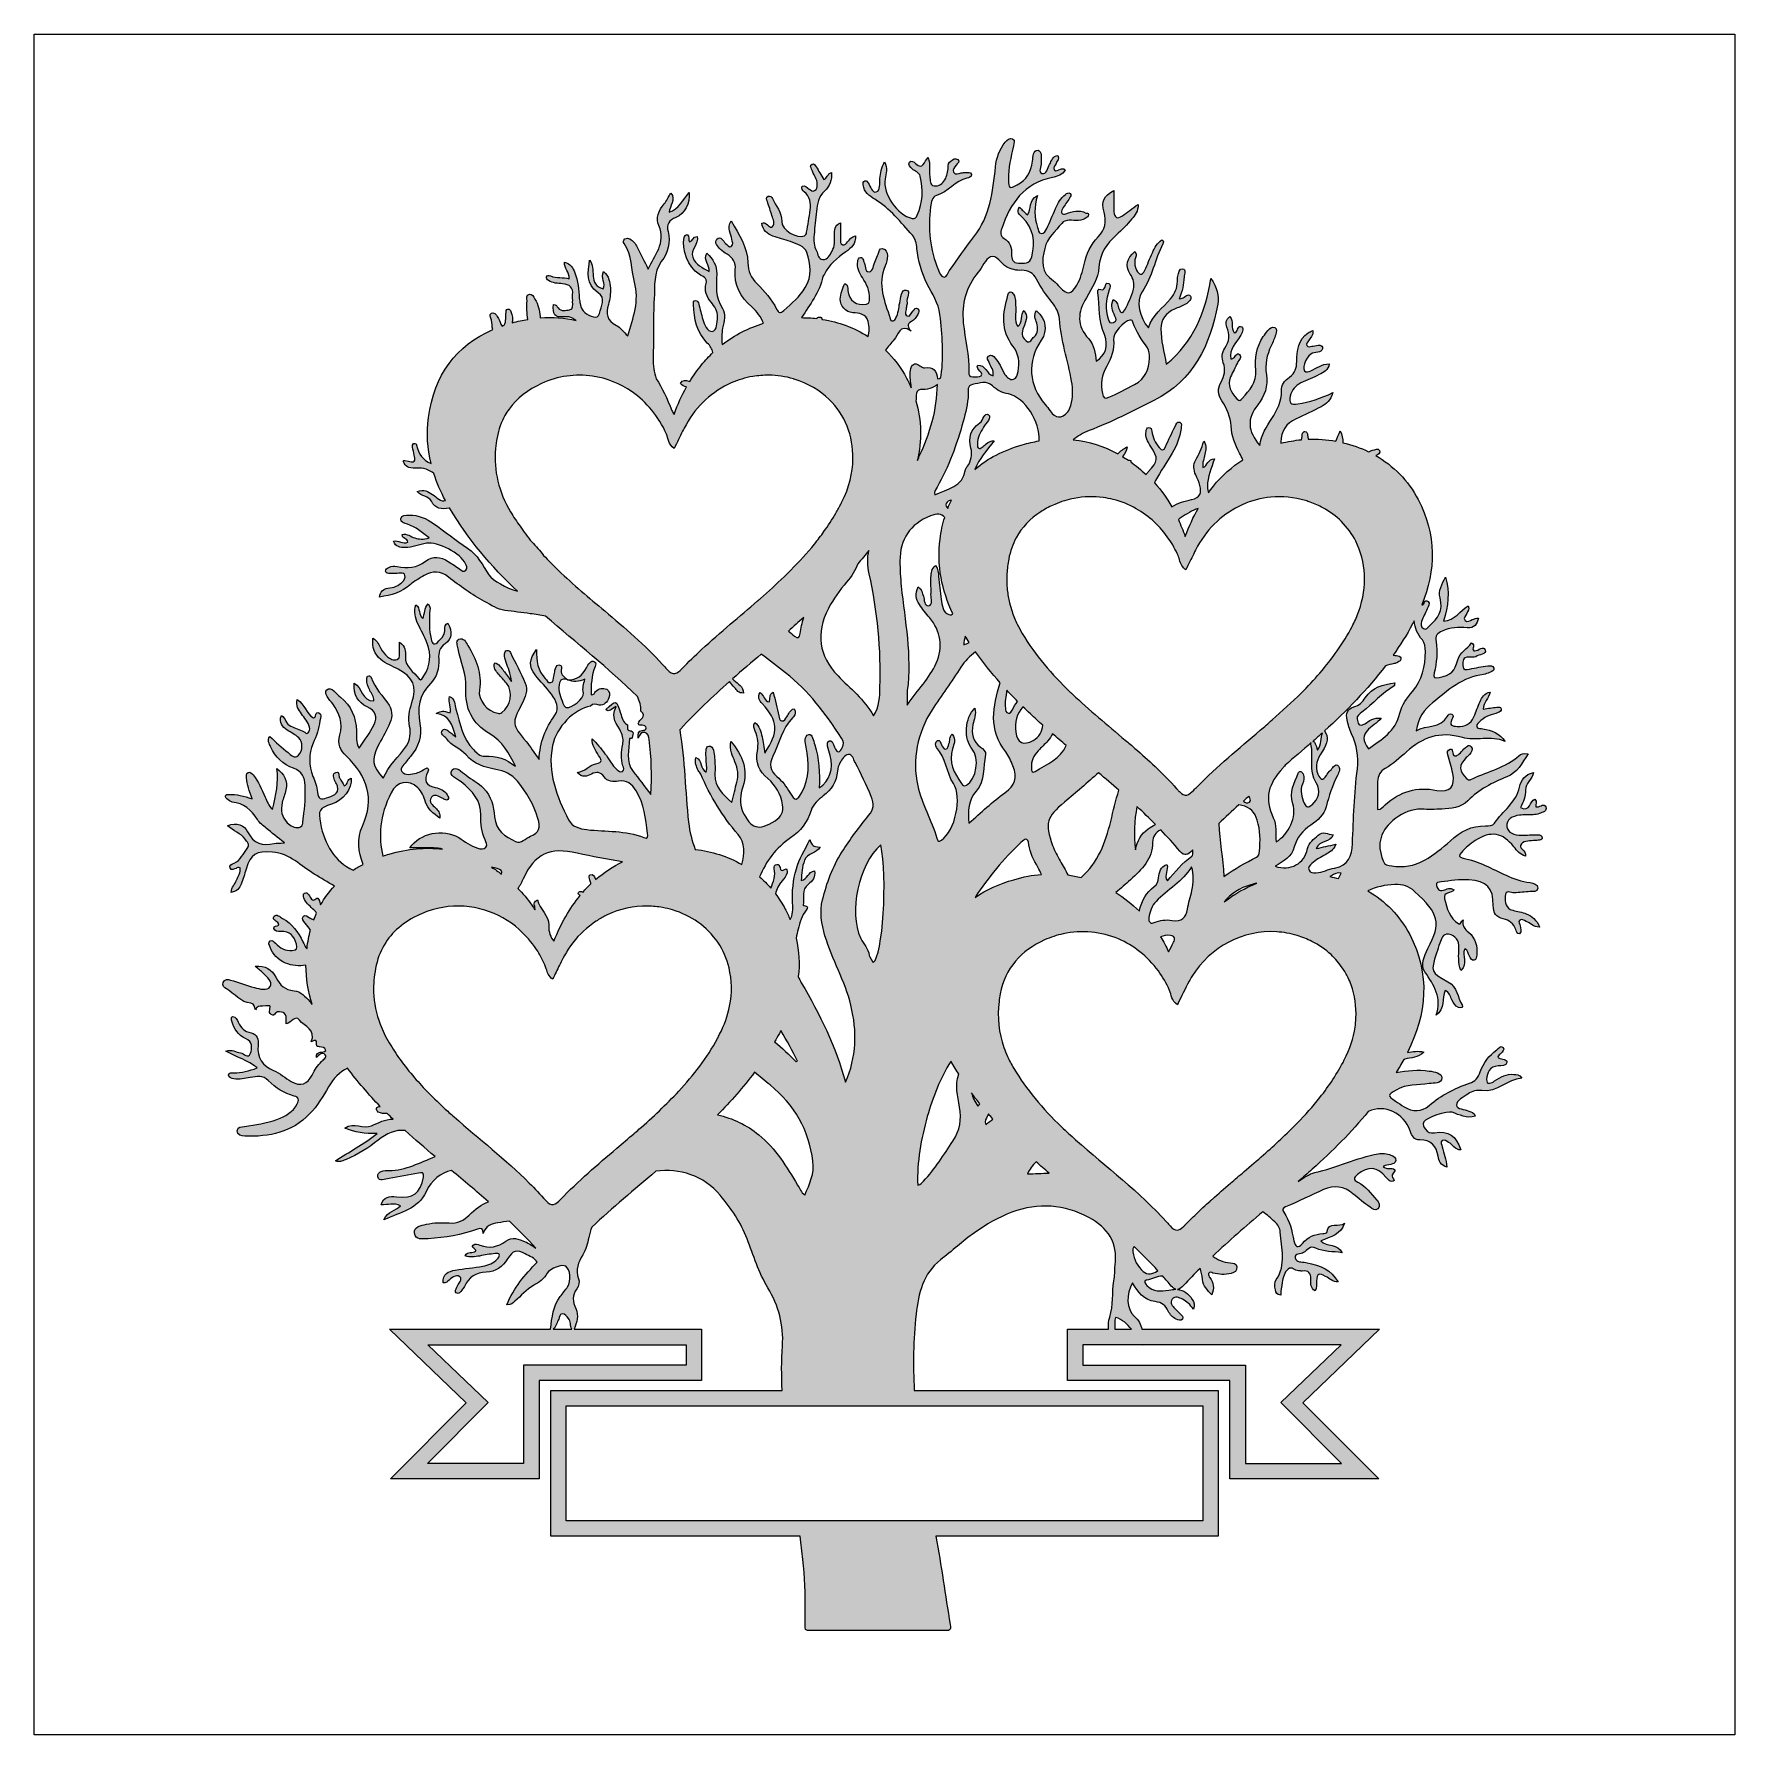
# Model space of a CAD drawing. Header units: inches. Extents: x 0 to 12, y -12 to 0.
import ezdxf

# ---------------------------------------------------------------- set-up
doc = ezdxf.new("R2010")
doc.units = ezdxf.units.IN
doc.header["$MEASUREMENT"] = 0
doc.layers.add('Layer 1', color=7, linetype='Continuous')

msp = doc.modelspace()

# ---------------------------------------------------------------- hatches: boundary and pattern name
at = {"layer": 'Layer 1', "true_color": 0xffffff}
h = msp.add_hatch(color=7, dxfattribs=at)
h.dxf.hatch_style = 2
edge = h.paths.add_edge_path()
edge.add_spline(control_points=[(10.48, -5.511), (10.496, -5.51), (10.512, -5.509), (10.529, -5.508), (10.56, -5.507), (10.591, -5.511), (10.62, -5.499), (10.643, -5.491), (10.677, -5.482), (10.666, -5.453), (10.655, -5.423), (10.627, -5.452), (10.607, -5.453), (10.603, -5.453), (10.599, -5.451), (10.595, -5.451), (10.589, -5.434), (10.61, -5.415), (10.589, -5.398), (10.55, -5.406), (10.557, -5.495), (10.488, -5.456), (10.507, -5.418), (10.523, -5.377), (10.522, -5.334), (10.521, -5.285), (10.57, -5.26), (10.578, -5.209), (10.518, -5.225), (10.491, -5.262), (10.48, -5.313), (10.457, -5.422), (10.361, -5.481), (10.303, -5.567), (10.291, -5.585), (10.264, -5.589), (10.24, -5.587), (10.14, -5.582), (10.063, -5.628), (9.992, -5.693), (9.936, -5.744), (9.876, -5.79), (9.81, -5.829), (9.737, -5.87), (9.659, -5.882), (9.578, -5.869), (9.554, -5.865), (9.528, -5.862), (9.517, -5.834), (9.47, -5.707), (9.496, -5.618), (9.607, -5.533), (9.661, -5.492), (9.719, -5.467), (9.789, -5.469), (9.836, -5.471), (9.884, -5.471), (9.931, -5.468), (9.996, -5.463), (10.065, -5.46), (10.115, -5.409), (10.193, -5.33), (10.288, -5.281), (10.391, -5.241), (10.463, -5.213), (10.497, -5.145), (10.541, -5.079), (10.506, -5.071), (10.489, -5.08), (10.476, -5.092), (10.382, -5.175), (10.261, -5.202), (10.152, -5.252), (10.138, -5.258), (10.125, -5.27), (10.107, -5.253), (10.052, -5.202), (10.05, -5.157), (10.104, -5.105), (10.112, -5.098), (10.12, -5.091), (10.126, -5.083), (10.14, -5.067), (10.154, -5.045), (10.139, -5.028), (10.12, -5.007), (10.103, -5.031), (10.088, -5.044), (10.076, -5.055), (10.066, -5.069), (10.054, -5.079), (10.037, -5.093), (10.017, -5.106), (10.009, -5.071), (10.006, -5.059), (10.006, -5.042), (9.99, -5.045), (9.97, -5.05), (9.969, -5.069), (9.974, -5.086), (9.985, -5.13), (10, -5.173), (10.009, -5.216), (10.029, -5.309), (9.988, -5.354), (9.897, -5.336), (9.756, -5.307), (9.637, -5.343), (9.532, -5.438), (9.517, -5.451), (9.505, -5.473), (9.478, -5.472), (9.478, -5.404), (9.476, -5.338), (9.479, -5.273), (9.481, -5.235), (9.497, -5.2), (9.532, -5.181), (9.589, -5.15), (9.635, -5.106), (9.683, -5.064), (9.797, -4.964), (9.914, -4.915), (10.077, -4.964), (10.167, -4.991), (10.278, -4.945), (10.378, -4.991), (10.339, -4.931), (10.282, -4.913), (10.222, -4.901), (10.207, -4.898), (10.184, -4.907), (10.178, -4.888), (10.173, -4.867), (10.195, -4.857), (10.208, -4.844), (10.241, -4.81), (10.287, -4.803), (10.329, -4.787), (10.34, -4.783), (10.354, -4.776), (10.351, -4.761), (10.348, -4.745), (10.332, -4.747), (10.321, -4.749), (10.289, -4.752), (10.258, -4.758), (10.224, -4.763), (10.226, -4.716), (10.261, -4.687), (10.274, -4.642), (10.229, -4.651), (10.215, -4.68), (10.202, -4.709), (10.186, -4.744), (10.173, -4.781), (10.158, -4.817), (10.136, -4.869), (10.096, -4.89), (10.04, -4.885), (10.006, -4.882), (9.98, -4.878), (10.003, -4.835), (10.009, -4.823), (10.02, -4.807), (10.002, -4.798), (9.989, -4.791), (9.978, -4.803), (9.972, -4.813), (9.923, -4.903), (9.825, -4.87), (9.75, -4.916), (9.765, -4.825), (9.807, -4.766), (9.866, -4.718), (9.974, -4.629), (10.08, -4.536), (10.227, -4.518), (10.241, -4.516), (10.255, -4.51), (10.268, -4.504), (10.281, -4.497), (10.305, -4.493), (10.299, -4.473), (10.294, -4.456), (10.272, -4.455), (10.256, -4.457), (10.213, -4.463), (10.171, -4.472), (10.128, -4.48), (10.106, -4.484), (10.082, -4.492), (10.08, -4.455), (10.079, -4.424), (10.08, -4.395), (10.122, -4.396), (10.139, -4.396), (10.159, -4.4), (10.171, -4.393), (10.194, -4.377), (10.248, -4.377), (10.238, -4.346), (10.226, -4.311), (10.19, -4.352), (10.164, -4.352), (10.162, -4.352), (10.16, -4.351), (10.157, -4.351), (10.139, -4.337), (10.174, -4.311), (10.141, -4.296), (10.112, -4.338), (10.058, -4.362), (10.044, -4.416), (10.023, -4.497), (9.998, -4.523), (9.912, -4.54), (9.882, -4.546), (9.87, -4.543), (9.878, -4.507), (9.895, -4.435), (9.904, -4.361), (9.891, -4.287), (9.883, -4.245), (9.902, -4.228), (9.935, -4.212), (9.991, -4.187), (10.05, -4.185), (10.11, -4.189), (10.164, -4.194), (10.18, -4.161), (10.191, -4.12), (10.173, -4.12), (10.161, -4.126), (10.147, -4.131), (10.131, -4.137), (10.112, -4.153), (10.096, -4.137), (10.078, -4.119), (10.102, -4.105), (10.108, -4.089), (10.115, -4.073), (10.129, -4.059), (10.118, -4.033), (10.061, -4.069), (10.024, -4.136), (9.944, -4.142), (9.977, -4.036), (9.989, -3.935), (9.958, -3.832), (9.935, -3.88), (9.904, -3.929), (9.919, -3.978), (9.946, -4.068), (9.903, -4.124), (9.843, -4.177), (9.832, -4.187), (9.824, -4.207), (9.803, -4.194), (9.784, -4.182), (9.782, -4.162), (9.788, -4.144), (9.799, -4.114), (9.816, -4.085), (9.829, -4.055), (9.836, -4.039), (9.85, -4.017), (9.835, -4.004), (9.809, -3.982), (9.811, -4.029), (9.791, -4.028), (9.79, -4.028), (9.79, -4.027), (9.79, -4.027), (9.889, -3.784), (9.897, -3.533), (9.765, -3.285), (9.694, -3.149), (9.589, -3.045), (9.466, -2.974), (9.482, -2.967), (9.5, -2.958), (9.492, -2.938), (9.484, -2.917), (9.459, -2.933), (9.443, -2.937), (9.433, -2.94), (9.424, -2.943), (9.415, -2.947), (9.415, -2.947), (9.415, -2.947), (9.415, -2.947), (9.357, -2.919), (9.297, -2.898), (9.234, -2.883), (9.234, -2.857), (9.228, -2.829), (9.214, -2.799), (9.204, -2.825), (9.194, -2.85), (9.184, -2.872), (9.12, -2.861), (9.055, -2.857), (8.989, -2.859), (8.988, -2.849), (8.986, -2.84), (8.985, -2.83), (8.983, -2.817), (8.98, -2.804), (8.965, -2.803), (8.96, -2.803), (8.949, -2.812), (8.948, -2.817), (8.947, -2.832), (8.945, -2.847), (8.942, -2.862), (8.893, -2.867), (8.844, -2.875), (8.796, -2.887), (8.796, -2.887), (8.796, -2.88), (8.796, -2.88), (8.795, -2.8), (8.835, -2.748), (8.904, -2.715), (8.963, -2.687), (9.023, -2.66), (9.081, -2.629), (9.115, -2.61), (9.149, -2.586), (9.163, -2.53), (9.078, -2.571), (8.999, -2.596), (8.916, -2.609), (8.865, -2.617), (8.852, -2.605), (8.863, -2.554), (8.872, -2.511), (8.899, -2.481), (8.938, -2.462), (8.981, -2.442), (9.025, -2.425), (9.067, -2.403), (9.098, -2.388), (9.131, -2.371), (9.138, -2.327), (9.109, -2.326), (9.089, -2.336), (9.068, -2.346), (9.048, -2.355), (9.028, -2.367), (9.007, -2.375), (8.994, -2.381), (8.976, -2.394), (8.963, -2.375), (8.944, -2.347), (8.985, -2.261), (9.02, -2.252), (9.048, -2.244), (9.097, -2.246), (9.09, -2.21), (9.084, -2.181), (9.04, -2.203), (9.014, -2.203), (9.002, -2.204), (8.988, -2.211), (8.98, -2.198), (8.973, -2.185), (8.985, -2.175), (8.991, -2.165), (9.003, -2.144), (9.028, -2.128), (9.021, -2.092), (9.007, -2.099), (8.997, -2.101), (8.989, -2.107), (8.919, -2.157), (8.908, -2.233), (8.908, -2.31), (8.908, -2.357), (8.898, -2.393), (8.857, -2.42), (8.822, -2.443), (8.798, -2.479), (8.8, -2.518), (8.807, -2.67), (8.664, -2.756), (8.648, -2.902), (8.559, -2.802), (8.557, -2.712), (8.633, -2.616), (8.681, -2.555), (8.708, -2.482), (8.695, -2.403), (8.682, -2.33), (8.697, -2.264), (8.728, -2.2), (8.74, -2.174), (8.752, -2.147), (8.76, -2.12), (8.765, -2.104), (8.774, -2.08), (8.753, -2.07), (8.733, -2.061), (8.718, -2.078), (8.705, -2.091), (8.693, -2.105), (8.682, -2.12), (8.672, -2.135), (8.623, -2.207), (8.613, -2.288), (8.62, -2.372), (8.627, -2.458), (8.575, -2.513), (8.525, -2.57), (8.514, -2.584), (8.501, -2.593), (8.485, -2.574), (8.447, -2.528), (8.413, -2.481), (8.442, -2.418), (8.457, -2.385), (8.475, -2.353), (8.49, -2.319), (8.498, -2.3), (8.527, -2.278), (8.504, -2.26), (8.485, -2.246), (8.473, -2.279), (8.457, -2.29), (8.454, -2.292), (8.449, -2.291), (8.444, -2.292), (8.43, -2.224), (8.479, -2.182), (8.508, -2.132), (8.52, -2.111), (8.542, -2.08), (8.52, -2.066), (8.494, -2.05), (8.494, -2.093), (8.478, -2.105), (8.476, -2.107), (8.471, -2.107), (8.467, -2.108), (8.44, -2.075), (8.466, -2.026), (8.436, -1.993), (8.406, -2.014), (8.407, -2.042), (8.416, -2.067), (8.436, -2.12), (8.435, -2.168), (8.4, -2.217), (8.38, -2.247), (8.378, -2.285), (8.39, -2.319), (8.407, -2.368), (8.399, -2.412), (8.375, -2.455), (8.348, -2.501), (8.352, -2.545), (8.38, -2.588), (8.417, -2.642), (8.441, -2.701), (8.445, -2.765), (8.448, -2.836), (8.474, -2.897), (8.505, -2.957), (8.513, -2.972), (8.521, -2.988), (8.529, -3.003), (8.452, -3.053), (8.381, -3.115), (8.32, -3.19), (8.308, -3.205), (8.296, -3.221), (8.285, -3.236), (8.281, -3.226), (8.279, -3.212), (8.279, -3.193), (8.277, -3.124), (8.307, -3.063), (8.327, -2.996), (8.282, -2.997), (8.279, -3.045), (8.246, -3.059), (8.24, -3.023), (8.256, -2.994), (8.261, -2.964), (8.266, -2.936), (8.277, -2.908), (8.252, -2.872), (8.237, -2.925), (8.218, -2.965), (8.196, -3.004), (8.177, -3.039), (8.179, -3.075), (8.196, -3.111), (8.207, -3.135), (8.219, -3.159), (8.225, -3.185), (8.238, -3.236), (8.228, -3.271), (8.167, -3.284), (8.118, -3.295), (8.069, -3.309), (8.027, -3.335), (7.992, -3.273), (7.952, -3.217), (7.905, -3.166), (7.905, -3.166), (7.904, -3.166), (7.904, -3.166), (7.907, -3.161), (7.909, -3.156), (7.912, -3.151), (7.949, -3.085), (7.991, -3.021), (8.03, -2.956), (8.063, -2.903), (8.084, -2.846), (8.092, -2.784), (8.094, -2.768), (8.101, -2.746), (8.083, -2.739), (8.062, -2.731), (8.057, -2.755), (8.05, -2.768), (8.026, -2.816), (8.004, -2.864), (7.982, -2.913), (7.97, -2.939), (7.957, -2.942), (7.938, -2.918), (7.91, -2.883), (7.891, -2.846), (7.886, -2.801), (7.885, -2.788), (7.879, -2.774), (7.864, -2.776), (7.851, -2.777), (7.847, -2.791), (7.845, -2.804), (7.838, -2.843), (7.857, -2.875), (7.877, -2.907), (7.933, -2.995), (7.933, -3.011), (7.861, -3.088), (7.855, -3.094), (7.85, -3.1), (7.845, -3.107), (7.81, -3.074), (7.774, -3.045), (7.737, -3.019), (7.738, -3.016), (7.738, -3.013), (7.738, -3.009), (7.732, -3.007), (7.726, -3.007), (7.721, -3.007), (7.707, -2.998), (7.692, -2.989), (7.678, -2.98), (7.694, -2.962), (7.709, -2.943), (7.713, -2.913), (7.686, -2.926), (7.664, -2.943), (7.647, -2.962), (7.548, -2.907), (7.443, -2.873), (7.332, -2.862), (7.362, -2.836), (7.399, -2.815), (7.443, -2.798), (7.601, -2.738), (7.75, -2.661), (7.901, -2.585), (8.181, -2.445), (8.298, -2.195), (8.351, -1.905), (8.361, -1.848), (8.348, -1.789), (8.303, -1.724), (8.262, -1.967), (8.181, -2.172), (7.988, -2.33), (7.971, -2.24), (7.95, -2.161), (7.95, -2.079), (7.951, -2.014), (7.984, -1.966), (8.046, -1.94), (8.072, -1.93), (8.099, -1.92), (8.124, -1.905), (8.144, -1.893), (8.174, -1.872), (8.158, -1.849), (8.141, -1.825), (8.12, -1.857), (8.1, -1.864), (8.096, -1.866), (8.091, -1.866), (8.078, -1.868), (8.103, -1.816), (8.11, -1.765), (8.113, -1.714), (8.115, -1.694), (8.131, -1.661), (8.102, -1.656), (8.077, -1.652), (8.076, -1.687), (8.07, -1.708), (8.066, -1.719), (8.066, -1.732), (8.066, -1.744), (8.068, -1.792), (8.047, -1.832), (8.018, -1.868), (7.963, -1.933), (7.89, -1.982), (7.863, -2.073), (7.796, -1.999), (7.773, -1.885), (7.818, -1.819), (7.888, -1.714), (7.908, -1.59), (7.963, -1.48), (7.967, -1.471), (7.972, -1.461), (7.957, -1.452), (7.923, -1.473), (7.906, -1.508), (7.89, -1.543), (7.872, -1.584), (7.855, -1.626), (7.836, -1.667), (7.816, -1.709), (7.796, -1.699), (7.778, -1.665), (7.766, -1.642), (7.762, -1.619), (7.767, -1.593), (7.771, -1.574), (7.783, -1.555), (7.767, -1.535), (7.708, -1.582), (7.695, -1.633), (7.734, -1.694), (7.757, -1.728), (7.764, -1.761), (7.756, -1.799), (7.745, -1.851), (7.72, -1.899), (7.695, -1.946), (7.678, -1.979), (7.666, -1.965), (7.655, -1.941), (7.644, -1.919), (7.647, -1.888), (7.614, -1.873), (7.593, -1.917), (7.607, -1.954), (7.626, -1.991), (7.637, -2.011), (7.639, -2.025), (7.616, -2.035), (7.59, -2.046), (7.584, -2.03), (7.578, -2.01), (7.556, -1.941), (7.559, -1.873), (7.586, -1.805), (7.592, -1.79), (7.598, -1.767), (7.582, -1.76), (7.558, -1.747), (7.561, -1.776), (7.554, -1.788), (7.547, -1.799), (7.543, -1.81), (7.526, -1.803), (7.504, -1.794), (7.503, -1.807), (7.505, -1.825), (7.517, -1.924), (7.511, -2.025), (7.551, -2.121), (7.583, -2.201), (7.558, -2.268), (7.494, -2.307), (7.486, -2.251), (7.481, -2.194), (7.441, -2.151), (7.354, -2.058), (7.362, -1.963), (7.424, -1.86), (7.464, -1.793), (7.508, -1.725), (7.513, -1.645), (7.519, -1.549), (7.567, -1.48), (7.635, -1.419), (7.674, -1.383), (7.712, -1.344), (7.746, -1.304), (7.768, -1.279), (7.789, -1.25), (7.79, -1.202), (7.747, -1.232), (7.712, -1.257), (7.679, -1.282), (7.641, -1.31), (7.622, -1.295), (7.619, -1.255), (7.617, -1.207), (7.619, -1.158), (7.619, -1.105), (7.546, -1.143), (7.528, -1.177), (7.549, -1.256), (7.568, -1.324), (7.556, -1.38), (7.507, -1.431), (7.454, -1.485), (7.426, -1.552), (7.408, -1.626), (7.396, -1.675), (7.384, -1.726), (7.357, -1.771), (7.315, -1.839), (7.29, -1.843), (7.236, -1.785), (7.221, -1.77), (7.21, -1.752), (7.193, -1.741), (7.101, -1.684), (7.109, -1.6), (7.13, -1.512), (7.147, -1.438), (7.207, -1.392), (7.25, -1.336), (7.275, -1.303), (7.327, -1.318), (7.368, -1.315), (7.39, -1.313), (7.413, -1.308), (7.43, -1.293), (7.436, -1.288), (7.441, -1.279), (7.44, -1.272), (7.439, -1.262), (7.427, -1.266), (7.421, -1.263), (7.373, -1.238), (7.328, -1.25), (7.28, -1.268), (7.253, -1.278), (7.24, -1.261), (7.255, -1.234), (7.27, -1.207), (7.29, -1.183), (7.306, -1.157), (7.312, -1.147), (7.322, -1.134), (7.31, -1.124), (7.299, -1.115), (7.286, -1.124), (7.277, -1.132), (7.242, -1.157), (7.223, -1.193), (7.207, -1.231), (7.186, -1.278), (7.166, -1.326), (7.145, -1.372), (7.137, -1.388), (7.126, -1.409), (7.106, -1.408), (7.082, -1.407), (7.086, -1.381), (7.08, -1.364), (7.056, -1.294), (7.054, -1.222), (7.079, -1.139), (7.013, -1.173), (7.04, -1.237), (7.008, -1.276), (6.987, -1.256), (6.97, -1.24), (6.952, -1.222), (6.931, -1.257), (6.951, -1.274), (6.971, -1.293), (7.053, -1.371), (7.066, -1.466), (7.039, -1.571), (7.026, -1.625), (6.984, -1.616), (6.946, -1.616), (6.903, -1.616), (6.896, -1.586), (6.897, -1.553), (6.899, -1.506), (6.885, -1.468), (6.844, -1.442), (6.816, -1.424), (6.817, -1.4), (6.827, -1.372), (6.888, -1.194), (6.984, -1.051), (7.185, -1.012), (7.22, -1.005), (7.256, -0.995), (7.274, -0.958), (7.261, -0.946), (7.252, -0.95), (7.242, -0.954), (7.227, -0.959), (7.21, -0.974), (7.198, -0.957), (7.186, -0.942), (7.204, -0.928), (7.21, -0.913), (7.217, -0.895), (7.237, -0.881), (7.223, -0.857), (7.185, -0.861), (7.179, -0.894), (7.165, -0.92), (7.151, -0.946), (7.145, -0.994), (7.111, -0.984), (7.081, -0.976), (7.106, -0.934), (7.105, -0.907), (7.104, -0.875), (7.112, -0.824), (7.083, -0.82), (7.047, -0.816), (7.048, -0.868), (7.044, -0.897), (7.034, -0.972), (7.004, -1.029), (6.935, -1.065), (6.88, -1.093), (6.875, -1.091), (6.874, -1.026), (6.872, -0.945), (6.892, -0.868), (6.91, -0.789), (6.913, -0.773), (6.924, -0.749), (6.904, -0.739), (6.882, -0.729), (6.865, -0.746), (6.852, -0.763), (6.81, -0.813), (6.789, -0.874), (6.783, -0.938), (6.765, -1.113), (6.744, -1.285), (6.631, -1.431), (6.57, -1.508), (6.515, -1.59), (6.457, -1.67), (6.445, -1.686), (6.442, -1.716), (6.42, -1.715), (6.396, -1.713), (6.388, -1.685), (6.38, -1.665), (6.317, -1.521), (6.308, -1.37), (6.325, -1.218), (6.328, -1.188), (6.336, -1.147), (6.366, -1.139), (6.45, -1.117), (6.498, -1.035), (6.582, -1.017), (6.595, -1.014), (6.615, -1.008), (6.613, -0.992), (6.61, -0.969), (6.587, -0.978), (6.573, -0.977), (6.563, -0.976), (6.552, -0.979), (6.542, -0.98), (6.523, -0.981), (6.5, -0.999), (6.487, -0.974), (6.478, -0.956), (6.495, -0.941), (6.505, -0.925), (6.513, -0.913), (6.537, -0.902), (6.517, -0.886), (6.5, -0.871), (6.482, -0.885), (6.467, -0.896), (6.451, -0.906), (6.45, -0.922), (6.449, -0.939), (6.448, -0.971), (6.442, -1.001), (6.426, -1.028), (6.41, -1.056), (6.385, -1.077), (6.351, -1.071), (6.315, -1.065), (6.324, -1.031), (6.319, -1.006), (6.311, -0.964), (6.328, -0.919), (6.308, -0.871), (6.28, -0.897), (6.274, -0.964), (6.219, -0.913), (6.208, -0.903), (6.188, -0.887), (6.176, -0.905), (6.163, -0.923), (6.183, -0.938), (6.196, -0.951), (6.214, -0.97), (6.245, -0.973), (6.252, -1.004), (6.272, -1.098), (6.274, -1.189), (6.23, -1.278), (6.223, -1.294), (6.218, -1.306), (6.195, -1.301), (6.089, -1.277), (5.988, -1.13), (6.004, -1.023), (6.01, -0.985), (6.023, -0.946), (6.001, -0.902), (5.974, -0.943), (5.973, -0.981), (5.968, -1.02), (5.963, -1.053), (5.974, -1.103), (5.942, -1.114), (5.912, -1.124), (5.903, -1.075), (5.885, -1.051), (5.879, -1.043), (5.874, -1.031), (5.862, -1.035), (5.846, -1.039), (5.849, -1.054), (5.85, -1.065), (5.856, -1.116), (5.891, -1.142), (5.932, -1.166), (6.038, -1.231), (6.116, -1.328), (6.197, -1.42), (6.218, -1.444), (6.226, -1.478), (6.229, -1.512), (6.236, -1.6), (6.262, -1.683), (6.302, -1.764), (6.336, -1.833), (6.382, -1.898), (6.391, -1.979), (6.408, -2.122), (6.419, -2.265), (6.4, -2.409), (6.398, -2.421), (6.398, -2.434), (6.374, -2.433), (6.37, -2.379), (6.346, -2.344), (6.283, -2.356), (6.273, -2.358), (6.26, -2.347), (6.25, -2.34), (6.208, -2.312), (6.191, -2.332), (6.183, -2.373), (6.176, -2.408), (6.183, -2.442), (6.188, -2.477), (6.189, -2.484), (6.19, -2.491), (6.189, -2.497), (6.179, -2.474), (6.168, -2.451), (6.156, -2.428), (6.116, -2.352), (6.065, -2.286), (6.007, -2.23), (6.026, -2.204), (6.046, -2.179), (6.069, -2.156), (6.096, -2.128), (6.105, -2.038), (6.187, -2.096), (6.164, -2.069), (6.156, -2.048), (6.19, -2.028), (6.21, -2.017), (6.225, -1.999), (6.234, -1.978), (6.24, -1.965), (6.25, -1.949), (6.236, -1.938), (6.221, -1.926), (6.212, -1.943), (6.202, -1.953), (6.188, -1.966), (6.182, -2), (6.16, -1.988), (6.136, -1.977), (6.154, -1.948), (6.155, -1.926), (6.156, -1.916), (6.161, -1.905), (6.159, -1.896), (6.151, -1.864), (6.191, -1.812), (6.152, -1.806), (6.119, -1.8), (6.115, -1.862), (6.107, -1.897), (6.1, -1.933), (6.098, -1.97), (6.081, -2.003), (6.077, -2.012), (6.068, -2.021), (6.06, -2.024), (6.047, -2.028), (6.042, -2.016), (6.039, -2.006), (6.003, -1.885), (5.946, -1.767), (6.005, -1.636), (6.015, -1.614), (6.019, -1.589), (6.02, -1.564), (6.02, -1.542), (6.012, -1.516), (5.986, -1.513), (5.962, -1.51), (5.962, -1.536), (5.955, -1.552), (5.949, -1.567), (5.944, -1.583), (5.936, -1.598), (5.921, -1.626), (5.922, -1.677), (5.892, -1.678), (5.858, -1.679), (5.868, -1.628), (5.853, -1.602), (5.852, -1.6), (5.852, -1.598), (5.851, -1.596), (5.847, -1.587), (5.842, -1.575), (5.831, -1.576), (5.816, -1.577), (5.813, -1.592), (5.811, -1.604), (5.803, -1.647), (5.821, -1.684), (5.844, -1.718), (5.875, -1.764), (5.896, -1.812), (5.894, -1.868), (5.894, -1.883), (5.897, -1.9), (5.873, -1.905), (5.805, -1.921), (5.747, -1.879), (5.741, -1.809), (5.739, -1.792), (5.746, -1.771), (5.72, -1.76), (5.702, -1.795), (5.691, -1.832), (5.688, -1.87), (5.684, -1.918), (5.728, -1.963), (5.776, -1.966), (5.821, -1.969), (5.87, -1.974), (5.885, -2.028), (5.895, -2.065), (5.894, -2.101), (5.885, -2.134), (5.787, -2.072), (5.676, -2.031), (5.561, -2.013), (5.558, -2.003), (5.552, -1.996), (5.54, -1.997), (5.531, -1.998), (5.525, -2.002), (5.52, -2.007), (5.485, -2.003), (5.45, -2.001), (5.415, -2.001), (5.472, -1.909), (5.543, -1.822), (5.566, -1.711), (5.567, -1.705), (5.573, -1.701), (5.576, -1.695), (5.609, -1.626), (5.667, -1.581), (5.727, -1.537), (5.764, -1.51), (5.8, -1.48), (5.795, -1.423), (5.766, -1.43), (5.754, -1.45), (5.739, -1.466), (5.73, -1.477), (5.721, -1.493), (5.705, -1.488), (5.685, -1.482), (5.69, -1.461), (5.69, -1.446), (5.689, -1.409), (5.689, -1.372), (5.689, -1.331), (5.646, -1.351), (5.648, -1.386), (5.648, -1.418), (5.649, -1.457), (5.65, -1.497), (5.63, -1.532), (5.615, -1.558), (5.6, -1.592), (5.565, -1.591), (5.532, -1.59), (5.532, -1.553), (5.52, -1.53), (5.502, -1.495), (5.5, -1.455), (5.503, -1.416), (5.508, -1.361), (5.516, -1.306), (5.52, -1.251), (5.524, -1.197), (5.535, -1.148), (5.578, -1.107), (5.612, -1.075), (5.63, -1.031), (5.627, -0.976), (5.593, -0.986), (5.598, -1.021), (5.571, -1.026), (5.553, -0.995), (5.536, -0.965), (5.517, -0.936), (5.511, -0.926), (5.502, -0.912), (5.489, -0.917), (5.469, -0.926), (5.482, -0.942), (5.486, -0.954), (5.497, -0.992), (5.527, -1.021), (5.526, -1.063), (5.525, -1.08), (5.525, -1.097), (5.507, -1.105), (5.492, -1.114), (5.481, -1.102), (5.469, -1.094), (5.454, -1.083), (5.44, -1.065), (5.418, -1.073), (5.412, -1.092), (5.423, -1.104), (5.434, -1.113), (5.474, -1.147), (5.482, -1.192), (5.476, -1.241), (5.469, -1.294), (5.459, -1.346), (5.45, -1.399), (5.449, -1.409), (5.445, -1.419), (5.435, -1.424), (5.383, -1.447), (5.271, -1.381), (5.275, -1.323), (5.279, -1.256), (5.231, -1.214), (5.21, -1.16), (5.205, -1.149), (5.193, -1.139), (5.18, -1.144), (5.161, -1.152), (5.17, -1.168), (5.174, -1.182), (5.184, -1.215), (5.196, -1.248), (5.206, -1.281), (5.214, -1.307), (5.231, -1.339), (5.211, -1.357), (5.189, -1.377), (5.173, -1.334), (5.15, -1.331), (5.146, -1.331), (5.142, -1.333), (5.134, -1.334), (5.14, -1.383), (5.173, -1.41), (5.213, -1.426), (5.253, -1.441), (5.296, -1.449), (5.336, -1.464), (5.381, -1.481), (5.437, -1.495), (5.453, -1.542), (5.479, -1.623), (5.491, -1.709), (5.441, -1.789), (5.401, -1.853), (5.346, -1.902), (5.29, -1.951), (5.266, -1.973), (5.253, -1.967), (5.239, -1.941), (5.204, -1.872), (5.154, -1.815), (5.1, -1.761), (5.058, -1.721), (5.037, -1.674), (5.036, -1.614), (5.033, -1.504), (4.975, -1.417), (4.918, -1.318), (4.886, -1.373), (4.918, -1.41), (4.923, -1.448), (4.925, -1.466), (4.941, -1.486), (4.918, -1.498), (4.9, -1.509), (4.891, -1.487), (4.879, -1.477), (4.861, -1.461), (4.845, -1.421), (4.818, -1.448), (4.796, -1.472), (4.823, -1.501), (4.844, -1.521), (4.857, -1.534), (4.873, -1.545), (4.889, -1.554), (4.931, -1.578), (4.952, -1.614), (4.947, -1.661), (4.935, -1.772), (4.985, -1.855), (5.064, -1.925), (5.101, -1.959), (5.128, -1.997), (5.147, -2.041), (5.043, -2.072), (4.944, -2.122), (4.855, -2.191), (4.85, -2.153), (4.851, -2.114), (4.858, -2.075), (4.868, -2.028), (4.883, -1.973), (4.857, -1.936), (4.804, -1.859), (4.814, -1.777), (4.816, -1.693), (4.818, -1.634), (4.793, -1.588), (4.746, -1.547), (4.719, -1.596), (4.768, -1.63), (4.764, -1.676), (4.714, -1.648), (4.667, -1.629), (4.647, -1.575), (4.627, -1.52), (4.694, -1.482), (4.678, -1.428), (4.647, -1.428), (4.648, -1.464), (4.624, -1.467), (4.613, -1.45), (4.627, -1.428), (4.608, -1.415), (4.595, -1.416), (4.59, -1.424), (4.587, -1.435), (4.566, -1.518), (4.618, -1.647), (4.692, -1.695), (4.715, -1.711), (4.754, -1.718), (4.741, -1.761), (4.726, -1.813), (4.748, -1.853), (4.777, -1.892), (4.799, -1.923), (4.826, -1.954), (4.822, -1.997), (4.818, -2.035), (4.821, -2.092), (4.785, -2.098), (4.749, -2.103), (4.73, -2.05), (4.718, -2.013), (4.707, -1.977), (4.7, -1.941), (4.69, -1.905), (4.687, -1.894), (4.681, -1.88), (4.667, -1.88), (4.65, -1.881), (4.651, -1.897), (4.652, -1.909), (4.656, -2.009), (4.675, -2.107), (4.75, -2.18), (4.771, -2.201), (4.784, -2.222), (4.79, -2.247), (4.762, -2.273), (4.735, -2.302), (4.71, -2.333), (4.68, -2.37), (4.652, -2.409), (4.627, -2.451), (4.624, -2.45), (4.622, -2.449), (4.62, -2.449), (4.6, -2.442), (4.575, -2.438), (4.56, -2.465), (4.572, -2.48), (4.587, -2.486), (4.603, -2.49), (4.571, -2.547), (4.541, -2.611), (4.515, -2.684), (4.51, -2.674), (4.505, -2.664), (4.5, -2.655), (4.467, -2.572), (4.432, -2.498), (4.39, -2.432), (4.374, -2.386), (4.367, -2.338), (4.368, -2.288), (4.371, -2.148), (4.368, -2.008), (4.375, -1.868), (4.38, -1.779), (4.37, -1.681), (4.425, -1.606), (4.475, -1.538), (4.492, -1.473), (4.473, -1.393), (4.461, -1.346), (4.478, -1.313), (4.529, -1.294), (4.592, -1.269), (4.628, -1.195), (4.621, -1.119), (4.576, -1.168), (4.553, -1.236), (4.48, -1.257), (4.485, -1.21), (4.53, -1.17), (4.493, -1.122), (4.475, -1.15), (4.463, -1.177), (4.445, -1.198), (4.405, -1.244), (4.386, -1.301), (4.408, -1.352), (4.46, -1.476), (4.378, -1.559), (4.333, -1.659), (4.305, -1.603), (4.282, -1.553), (4.256, -1.504), (4.244, -1.48), (4.229, -1.458), (4.203, -1.446), (4.192, -1.441), (4.18, -1.437), (4.168, -1.446), (4.157, -1.455), (4.156, -1.469), (4.163, -1.479), (4.224, -1.56), (4.211, -1.66), (4.236, -1.75), (4.273, -1.88), (4.227, -2.001), (4.189, -2.13), (4.158, -2.1), (4.137, -2.07), (4.109, -2.056), (4.041, -2.023), (4.033, -1.973), (4.052, -1.908), (4.063, -1.871), (4.069, -1.832), (4.066, -1.793), (4.063, -1.75), (4.057, -1.709), (4.018, -1.676), (3.996, -1.72), (4.035, -1.76), (4.016, -1.798), (3.904, -1.769), (3.971, -1.654), (3.919, -1.595), (3.911, -1.68), (3.887, -1.764), (3.98, -1.825), (4.038, -1.862), (4.001, -1.921), (3.989, -1.971), (3.983, -1.994), (3.968, -2.003), (3.947, -1.996), (3.9, -1.981), (3.86, -1.958), (3.853, -1.902), (3.852, -1.89), (3.848, -1.878), (3.847, -1.865), (3.841, -1.804), (3.839, -1.742), (3.815, -1.684), (3.802, -1.651), (3.786, -1.62), (3.742, -1.609), (3.738, -1.655), (3.78, -1.68), (3.775, -1.726), (3.731, -1.713), (3.686, -1.725), (3.643, -1.707), (3.633, -1.703), (3.621, -1.702), (3.616, -1.713), (3.611, -1.724), (3.62, -1.732), (3.629, -1.738), (3.659, -1.759), (3.695, -1.759), (3.729, -1.762), (3.778, -1.766), (3.805, -1.788), (3.8, -1.84), (3.799, -1.857), (3.801, -1.873), (3.8, -1.89), (3.798, -1.911), (3.809, -1.941), (3.778, -1.946), (3.751, -1.949), (3.72, -1.96), (3.697, -1.932), (3.688, -1.922), (3.684, -1.906), (3.666, -1.908), (3.655, -1.977), (3.675, -2.002), (3.738, -1.995), (3.761, -1.993), (3.784, -1.993), (3.803, -2.007), (3.81, -2.012), (3.817, -2.017), (3.825, -2.022), (3.744, -2.002), (3.659, -1.996), (3.571, -2.002), (3.57, -1.999), (3.57, -1.996), (3.57, -1.993), (3.566, -1.95), (3.557, -1.908), (3.534, -1.87), (3.525, -1.854), (3.514, -1.832), (3.495, -1.836), (3.471, -1.84), (3.479, -1.866), (3.478, -1.883), (3.475, -1.927), (3.478, -1.97), (3.484, -2.013), (3.447, -2.019), (3.411, -2.027), (3.373, -2.037), (3.377, -2.011), (3.376, -1.985), (3.365, -1.958), (3.361, -1.949), (3.355, -1.939), (3.343, -1.94), (3.329, -1.942), (3.331, -1.955), (3.33, -1.964), (3.328, -1.994), (3.333, -2.026), (3.316, -2.055), (3.311, -2.056), (3.306, -2.058), (3.302, -2.06), (3.287, -2.045), (3.287, -2.023), (3.277, -2.007), (3.265, -1.988), (3.253, -1.96), (3.228, -1.97), (3.207, -1.978), (3.225, -2.002), (3.227, -2.019), (3.23, -2.041), (3.232, -2.063), (3.236, -2.085), (2.979, -2.197), (2.822, -2.404), (2.783, -2.705), (2.768, -2.817), (2.776, -2.925), (2.801, -3.029), (2.744, -3.007), (2.713, -2.963), (2.699, -2.901), (2.698, -2.894), (2.692, -2.886), (2.677, -2.889), (2.664, -2.905), (2.673, -2.925), (2.677, -2.944), (2.694, -3.027), (2.694, -3.027), (2.615, -3.008), (2.612, -3.007), (2.608, -3.011), (2.605, -3.013), (2.625, -3.054), (2.633, -3.064), (2.696, -3.062), (2.748, -3.06), (2.788, -3.074), (2.821, -3.101), (2.842, -3.166), (2.869, -3.229), (2.902, -3.291), (2.872, -3.305), (2.84, -3.268), (2.812, -3.249), (2.781, -3.229), (2.749, -3.208), (2.704, -3.227), (2.733, -3.264), (2.783, -3.259), (2.803, -3.296), (2.831, -3.349), (2.876, -3.355), (2.929, -3.344), (2.93, -3.344), (2.931, -3.344), (2.932, -3.343), (3.061, -3.564), (3.225, -3.756), (3.41, -3.93), (3.329, -3.909), (3.238, -3.856), (3.209, -3.815), (3.164, -3.748), (3.13, -3.674), (3.059, -3.627), (2.977, -3.572), (2.899, -3.511), (2.819, -3.454), (2.768, -3.418), (2.712, -3.393), (2.648, -3.394), (2.624, -3.394), (2.591, -3.392), (2.587, -3.421), (2.583, -3.446), (2.615, -3.452), (2.636, -3.459), (2.693, -3.477), (2.734, -3.516), (2.788, -3.554), (2.745, -3.57), (2.716, -3.563), (2.686, -3.555), (2.657, -3.547), (2.631, -3.521), (2.597, -3.531), (2.597, -3.564), (2.635, -3.558), (2.637, -3.584), (2.603, -3.604), (2.572, -3.565), (2.535, -3.579), (2.553, -3.619), (2.584, -3.623), (2.618, -3.623), (2.67, -3.623), (2.718, -3.601), (2.769, -3.592), (2.847, -3.58), (3.012, -3.664), (3.044, -3.737), (3.05, -3.751), (3.061, -3.768), (3.047, -3.783), (3.032, -3.799), (3.017, -3.784), (3.004, -3.776), (2.976, -3.758), (2.95, -3.738), (2.922, -3.721), (2.869, -3.687), (2.814, -3.68), (2.761, -3.72), (2.7, -3.765), (2.634, -3.774), (2.562, -3.757), (2.541, -3.752), (2.521, -3.753), (2.502, -3.763), (2.491, -3.769), (2.479, -3.777), (2.48, -3.79), (2.482, -3.807), (2.498, -3.805), (2.509, -3.805), (2.52, -3.806), (2.53, -3.804), (2.54, -3.806), (2.567, -3.809), (2.611, -3.791), (2.617, -3.82), (2.624, -3.855), (2.586, -3.88), (2.555, -3.896), (2.537, -3.905), (2.515, -3.905), (2.495, -3.909), (2.464, -3.917), (2.442, -3.933), (2.438, -3.972), (2.521, -3.959), (2.594, -3.94), (2.655, -3.884), (2.683, -3.858), (2.72, -3.841), (2.753, -3.82), (2.812, -3.785), (2.867, -3.787), (2.924, -3.831), (3.005, -3.895), (3.088, -3.954), (3.179, -4.004), (3.224, -4.029), (3.271, -4.06), (3.321, -4.066), (3.381, -4.073), (3.441, -4.082), (3.501, -4.09), (3.538, -4.094), (3.574, -4.1), (3.609, -4.108), (3.826, -4.296), (4.053, -4.473), (4.257, -4.674), (4.271, -4.707), (4.284, -4.74), (4.282, -4.777), (4.331, -4.819), (4.266, -4.833), (4.262, -4.865), (4.265, -4.88), (4.28, -4.874), (4.291, -4.876), (4.303, -4.879), (4.318, -4.881), (4.318, -4.896), (4.319, -4.912), (4.303, -4.912), (4.291, -4.913), (4.264, -4.917), (4.259, -4.934), (4.262, -4.968), (4.274, -4.942), (4.283, -4.92), (4.309, -4.928), (4.334, -4.935), (4.336, -4.957), (4.339, -4.977), (4.358, -5.103), (4.358, -5.23), (4.352, -5.366), (4.307, -5.307), (4.267, -5.254), (4.226, -5.202), (4.17, -5.13), (4.199, -5.049), (4.201, -4.971), (4.225, -4.974), (4.221, -4.956), (4.225, -4.942), (4.234, -4.908), (4.195, -4.922), (4.188, -4.904), (4.185, -4.895), (4.187, -4.884), (4.186, -4.874), (4.153, -4.857), (4.148, -4.822), (4.138, -4.792), (4.107, -4.696), (4.108, -4.696), (4.034, -4.766), (4.057, -4.788), (4.073, -4.761), (4.106, -4.745), (4.063, -4.826), (4.117, -4.87), (4.14, -4.922), (4.153, -4.952), (4.16, -4.981), (4.153, -5.011), (4.14, -5.063), (4.141, -5.113), (4.155, -5.163), (4.159, -5.176), (4.169, -5.193), (4.151, -5.202), (4.137, -5.21), (4.124, -5.199), (4.113, -5.19), (4.076, -5.159), (4.058, -5.113), (4.028, -5.077), (4, -5.041), (3.972, -5.004), (3.937, -4.972), (3.937, -5.018), (3.961, -5.053), (3.983, -5.089), (4.002, -5.119), (4.016, -5.138), (3.963, -5.149), (3.918, -5.157), (3.888, -5.204), (3.831, -5.209), (3.869, -5.252), (3.903, -5.235), (3.932, -5.221), (3.969, -5.204), (3.996, -5.204), (4.022, -5.241), (4.045, -5.275), (4.085, -5.276), (4.123, -5.271), (4.182, -5.263), (4.219, -5.29), (4.248, -5.339), (4.304, -5.432), (4.316, -5.536), (4.329, -5.64), (4.331, -5.658), (4.333, -5.682), (4.302, -5.669), (4.173, -5.616), (4.036, -5.629), (3.901, -5.613), (3.848, -5.607), (3.796, -5.592), (3.771, -5.543), (3.687, -5.379), (3.62, -5.209), (3.658, -5.019), (3.684, -4.89), (3.813, -4.76), (3.927, -4.742), (3.944, -4.716), (3.966, -4.732), (3.987, -4.734), (4.022, -4.737), (4.045, -4.715), (4.055, -4.683), (4.063, -4.661), (4.064, -4.636), (4.04, -4.623), (4.012, -4.609), (3.985, -4.617), (3.962, -4.639), (3.954, -4.648), (3.951, -4.662), (3.931, -4.661), (3.927, -4.593), (3.934, -4.526), (3.959, -4.461), (3.964, -4.448), (3.965, -4.436), (3.954, -4.428), (3.942, -4.419), (3.93, -4.427), (3.921, -4.436), (3.912, -4.446), (3.903, -4.458), (3.897, -4.471), (3.869, -4.524), (3.83, -4.56), (3.764, -4.555), (3.743, -4.537), (3.714, -4.525), (3.72, -4.488), (3.722, -4.473), (3.728, -4.451), (3.703, -4.451), (3.686, -4.452), (3.678, -4.471), (3.675, -4.488), (3.672, -4.502), (3.672, -4.517), (3.668, -4.53), (3.662, -4.547), (3.668, -4.572), (3.645, -4.576), (3.627, -4.578), (3.618, -4.559), (3.607, -4.547), (3.553, -4.492), (3.543, -4.422), (3.545, -4.342), (3.493, -4.416), (3.49, -4.46), (3.536, -4.522), (3.571, -4.569), (3.616, -4.61), (3.651, -4.658), (3.683, -4.702), (3.71, -4.758), (3.675, -4.806), (3.609, -4.897), (3.569, -4.994), (3.563, -5.119), (3.527, -5.068), (3.502, -5.028), (3.472, -4.992), (3.37, -4.868), (3.369, -4.866), (3.442, -4.726), (3.466, -4.68), (3.486, -4.63), (3.465, -4.579), (3.434, -4.506), (3.396, -4.435), (3.361, -4.364), (3.356, -4.354), (3.348, -4.346), (3.336, -4.349), (3.325, -4.352), (3.321, -4.362), (3.319, -4.373), (3.316, -4.394), (3.325, -4.413), (3.331, -4.433), (3.343, -4.472), (3.364, -4.509), (3.369, -4.567), (3.344, -4.534), (3.329, -4.512), (3.313, -4.492), (3.295, -4.471), (3.283, -4.443), (3.25, -4.436), (3.238, -4.472), (3.259, -4.494), (3.276, -4.516), (3.294, -4.538), (3.316, -4.557), (3.334, -4.58), (3.381, -4.639), (3.363, -4.745), (3.301, -4.787), (3.292, -4.793), (3.283, -4.794), (3.272, -4.792), (3.198, -4.777), (3.13, -4.7), (3.142, -4.628), (3.162, -4.51), (3.118, -4.41), (3.061, -4.314), (3.047, -4.29), (3.031, -4.254), (2.997, -4.27), (2.972, -4.282), (2.989, -4.314), (2.993, -4.337), (3.01, -4.43), (3.052, -4.518), (3.047, -4.614), (3.039, -4.757), (3.09, -4.863), (3.216, -4.938), (3.302, -4.989), (3.354, -5.075), (3.396, -5.166), (3.333, -5.113), (3.261, -5.091), (3.18, -5.094), (3.146, -5.096), (3.124, -5.073), (3.102, -5.051), (3.022, -4.971), (3.006, -4.864), (2.976, -4.763), (2.966, -4.732), (2.976, -4.692), (2.931, -4.673), (2.919, -4.715), (2.948, -4.753), (2.935, -4.79), (2.88, -4.773), (2.88, -4.773), (2.836, -4.794), (2.934, -4.806), (2.952, -4.875), (2.976, -4.958), (2.956, -4.943), (2.949, -4.937), (2.941, -4.931), (2.923, -4.918), (2.9, -4.893), (2.883, -4.912), (2.861, -4.937), (2.895, -4.952), (2.909, -4.971), (2.946, -5.022), (3.01, -5.043), (3.048, -5.085), (3.107, -5.151), (3.177, -5.175), (3.257, -5.188), (3.317, -5.198), (3.37, -5.223), (3.41, -5.271), (3.475, -5.35), (3.526, -5.434), (3.555, -5.534), (3.573, -5.596), (3.566, -5.636), (3.503, -5.659), (3.467, -5.672), (3.437, -5.716), (3.397, -5.696), (3.324, -5.661), (3.257, -5.619), (3.249, -5.523), (3.244, -5.449), (3.226, -5.377), (3.171, -5.32), (3.135, -5.283), (3.089, -5.26), (3.048, -5.229), (3.018, -5.206), (2.973, -5.159), (2.95, -5.192), (2.921, -5.234), (2.985, -5.253), (3.014, -5.276), (3.091, -5.337), (3.155, -5.409), (3.152, -5.512), (3.151, -5.574), (3.157, -5.63), (3.182, -5.685), (3.19, -5.702), (3.202, -5.721), (3.188, -5.737), (3.173, -5.755), (3.15, -5.749), (3.131, -5.744), (3.08, -5.729), (3.04, -5.695), (2.996, -5.669), (2.885, -5.603), (2.722, -5.637), (2.652, -5.741), (2.708, -5.741), (2.765, -5.741), (2.821, -5.742), (2.842, -5.742), (2.863, -5.745), (2.882, -5.751), (2.763, -5.736), (2.637, -5.747), (2.505, -5.785), (2.49, -5.79), (2.475, -5.794), (2.461, -5.799), (2.427, -5.664), (2.439, -5.513), (2.519, -5.353), (2.558, -5.273), (2.64, -5.257), (2.707, -5.317), (2.737, -5.344), (2.751, -5.38), (2.762, -5.418), (2.778, -5.468), (2.815, -5.498), (2.863, -5.533), (2.866, -5.493), (2.849, -5.478), (2.834, -5.461), (2.813, -5.44), (2.778, -5.419), (2.803, -5.385), (2.824, -5.356), (2.855, -5.379), (2.88, -5.391), (2.884, -5.393), (2.887, -5.395), (2.891, -5.397), (2.9, -5.401), (2.91, -5.409), (2.919, -5.401), (2.931, -5.39), (2.921, -5.378), (2.915, -5.368), (2.896, -5.336), (2.867, -5.322), (2.83, -5.315), (2.763, -5.302), (2.747, -5.264), (2.778, -5.204), (2.782, -5.195), (2.786, -5.185), (2.774, -5.176), (2.749, -5.189), (2.725, -5.207), (2.698, -5.214), (2.664, -5.222), (2.617, -5.235), (2.595, -5.203), (2.577, -5.176), (2.617, -5.15), (2.632, -5.125), (2.639, -5.115), (2.647, -5.105), (2.655, -5.096), (2.713, -5.029), (2.74, -4.954), (2.722, -4.863), (2.703, -4.76), (2.716, -4.663), (2.796, -4.583), (2.843, -4.536), (2.86, -4.475), (2.855, -4.408), (2.851, -4.365), (2.861, -4.329), (2.9, -4.301), (2.951, -4.265), (2.953, -4.22), (2.919, -4.157), (2.899, -4.164), (2.897, -4.182), (2.899, -4.198), (2.902, -4.235), (2.879, -4.257), (2.857, -4.282), (2.825, -4.318), (2.811, -4.305), (2.801, -4.267), (2.785, -4.207), (2.791, -4.145), (2.791, -4.083), (2.792, -4.063), (2.801, -4.04), (2.78, -4.02), (2.749, -4.049), (2.76, -4.092), (2.742, -4.123), (2.709, -4.098), (2.729, -4.052), (2.694, -4.026), (2.68, -4.076), (2.689, -4.119), (2.708, -4.16), (2.73, -4.207), (2.755, -4.251), (2.774, -4.299), (2.805, -4.379), (2.796, -4.456), (2.751, -4.529), (2.743, -4.541), (2.73, -4.569), (2.716, -4.549), (2.681, -4.498), (2.615, -4.467), (2.62, -4.39), (2.622, -4.357), (2.623, -4.318), (2.578, -4.291), (2.578, -4.317), (2.579, -4.335), (2.578, -4.353), (2.576, -4.374), (2.589, -4.402), (2.561, -4.413), (2.536, -4.422), (2.513, -4.408), (2.493, -4.393), (2.472, -4.378), (2.46, -4.357), (2.447, -4.335), (2.433, -4.312), (2.425, -4.283), (2.391, -4.262), (2.383, -4.328), (2.401, -4.375), (2.447, -4.413), (2.484, -4.443), (2.529, -4.46), (2.57, -4.482), (2.676, -4.538), (2.703, -4.601), (2.666, -4.716), (2.648, -4.771), (2.638, -4.826), (2.65, -4.885), (2.659, -4.931), (2.655, -4.978), (2.627, -5.021), (2.574, -5.099), (2.501, -5.16), (2.463, -5.251), (2.386, -5.163), (2.379, -5.117), (2.426, -5.025), (2.451, -4.976), (2.48, -4.928), (2.504, -4.878), (2.525, -4.832), (2.534, -4.781), (2.505, -4.736), (2.463, -4.671), (2.405, -4.616), (2.379, -4.54), (2.377, -4.535), (2.367, -4.527), (2.361, -4.528), (2.349, -4.529), (2.347, -4.541), (2.347, -4.552), (2.346, -4.579), (2.357, -4.603), (2.368, -4.628), (2.379, -4.653), (2.399, -4.675), (2.397, -4.704), (2.313, -4.707), (2.318, -4.613), (2.258, -4.579), (2.253, -4.664), (2.285, -4.714), (2.351, -4.747), (2.409, -4.776), (2.427, -4.818), (2.399, -4.872), (2.371, -4.929), (2.332, -4.98), (2.293, -5.039), (2.269, -4.994), (2.275, -4.954), (2.275, -4.916), (2.272, -4.82), (2.237, -4.739), (2.163, -4.678), (2.133, -4.654), (2.097, -4.601), (2.066, -4.627), (2.04, -4.648), (2.084, -4.696), (2.107, -4.726), (2.155, -4.793), (2.183, -4.863), (2.157, -4.945), (2.138, -5.007), (2.162, -5.054), (2.204, -5.095), (2.348, -5.235), (2.407, -5.392), (2.317, -5.588), (2.277, -5.676), (2.287, -5.769), (2.321, -5.858), (2.297, -5.871), (2.273, -5.884), (2.251, -5.899), (2.12, -5.836), (2.05, -5.721), (2.021, -5.568), (2.003, -5.478), (2.012, -5.461), (2.099, -5.434), (2.179, -5.41), (2.247, -5.321), (2.237, -5.251), (2.208, -5.255), (2.216, -5.295), (2.188, -5.303), (2.178, -5.286), (2.168, -5.268), (2.157, -5.251), (2.146, -5.237), (2.16, -5.198), (2.129, -5.209), (2.101, -5.219), (2.115, -5.251), (2.124, -5.274), (2.129, -5.285), (2.139, -5.295), (2.141, -5.307), (2.154, -5.37), (2.103, -5.374), (2.064, -5.388), (2.027, -5.402), (2.004, -5.399), (2, -5.349), (1.997, -5.311), (1.982, -5.273), (1.968, -5.237), (1.936, -5.158), (1.938, -5.082), (1.969, -5.003), (1.99, -4.952), (2.012, -4.901), (2.017, -4.845), (2.019, -4.826), (2.033, -4.798), (2.01, -4.789), (1.983, -4.777), (1.993, -4.822), (1.971, -4.825), (1.921, -4.795), (1.911, -4.729), (1.856, -4.696), (1.844, -4.741), (1.868, -4.767), (1.887, -4.796), (1.907, -4.826), (1.934, -4.853), (1.943, -4.89), (1.947, -4.905), (1.944, -4.921), (1.933, -4.93), (1.921, -4.942), (1.912, -4.926), (1.902, -4.921), (1.872, -4.908), (1.842, -4.894), (1.811, -4.883), (1.777, -4.87), (1.778, -4.828), (1.745, -4.807), (1.726, -4.859), (1.751, -4.888), (1.786, -4.911), (1.814, -4.929), (1.844, -4.943), (1.869, -4.965), (1.899, -4.99), (1.897, -5.06), (1.866, -5.088), (1.835, -5.116), (1.812, -5.084), (1.792, -5.069), (1.747, -5.035), (1.707, -4.995), (1.663, -4.956), (1.643, -4.984), (1.66, -5.007), (1.669, -5.027), (1.701, -5.101), (1.757, -5.153), (1.831, -5.18), (1.892, -5.202), (1.91, -5.244), (1.912, -5.302), (1.916, -5.376), (1.912, -5.45), (1.9, -5.523), (1.895, -5.55), (1.905, -5.587), (1.87, -5.597), (1.839, -5.605), (1.81, -5.586), (1.787, -5.564), (1.746, -5.525), (1.739, -5.475), (1.751, -5.422), (1.758, -5.392), (1.771, -5.363), (1.777, -5.333), (1.793, -5.268), (1.762, -5.221), (1.713, -5.181), (1.727, -5.279), (1.706, -5.371), (1.683, -5.471), (1.654, -5.444), (1.644, -5.412), (1.631, -5.383), (1.606, -5.329), (1.585, -5.273), (1.545, -5.227), (1.536, -5.217), (1.527, -5.201), (1.511, -5.209), (1.495, -5.216), (1.498, -5.233), (1.499, -5.247), (1.502, -5.296), (1.52, -5.341), (1.538, -5.395), (1.48, -5.375), (1.428, -5.364), (1.375, -5.364), (1.364, -5.364), (1.352, -5.363), (1.35, -5.376), (1.349, -5.382), (1.355, -5.392), (1.361, -5.396), (1.372, -5.405), (1.384, -5.417), (1.397, -5.418), (1.479, -5.428), (1.534, -5.473), (1.576, -5.542), (1.59, -5.566), (1.616, -5.584), (1.638, -5.602), (1.677, -5.636), (1.719, -5.668), (1.766, -5.707), (1.735, -5.709), (1.714, -5.707), (1.694, -5.711), (1.612, -5.727), (1.549, -5.714), (1.507, -5.628), (1.484, -5.579), (1.43, -5.559), (1.364, -5.585), (1.407, -5.622), (1.459, -5.638), (1.489, -5.681), (1.502, -5.7), (1.526, -5.718), (1.504, -5.745), (1.475, -5.782), (1.459, -5.829), (1.411, -5.849), (1.397, -5.855), (1.376, -5.864), (1.383, -5.883), (1.392, -5.906), (1.411, -5.89), (1.425, -5.886), (1.434, -5.884), (1.442, -5.874), (1.454, -5.883), (1.46, -5.916), (1.44, -5.942), (1.429, -5.97), (1.418, -5.997), (1.393, -6.018), (1.392, -6.056), (1.432, -6.05), (1.45, -6.025), (1.461, -5.997), (1.475, -5.963), (1.486, -5.927), (1.496, -5.892), (1.528, -5.783), (1.569, -5.764), (1.682, -5.772), (1.805, -5.78), (1.883, -5.871), (1.977, -5.927), (2.024, -5.955), (2.071, -5.984), (2.119, -6.011), (2.082, -6.051), (2.049, -6.095), (2.022, -6.144), (2.02, -6.138), (2.019, -6.133), (2.017, -6.127), (2.013, -6.113), (2.004, -6.088), (1.995, -6.096), (1.956, -6.131), (1.953, -6.09), (1.939, -6.073), (1.93, -6.063), (1.921, -6.052), (1.908, -6.061), (1.896, -6.069), (1.9, -6.083), (1.904, -6.095), (1.916, -6.127), (1.942, -6.148), (1.965, -6.171), (1.976, -6.181), (1.986, -6.191), (1.993, -6.202), (1.986, -6.218), (1.98, -6.234), (1.974, -6.25), (1.963, -6.244), (1.954, -6.239), (1.944, -6.234), (1.93, -6.228), (1.913, -6.21), (1.9, -6.224), (1.884, -6.241), (1.903, -6.258), (1.913, -6.272), (1.925, -6.289), (1.938, -6.305), (1.951, -6.321), (1.94, -6.362), (1.931, -6.405), (1.926, -6.45), (1.926, -6.451), (1.926, -6.451), (1.925, -6.451), (1.912, -6.441), (1.906, -6.421), (1.897, -6.404), (1.862, -6.338), (1.822, -6.276), (1.754, -6.239), (1.736, -6.228), (1.709, -6.205), (1.694, -6.224), (1.676, -6.248), (1.714, -6.258), (1.724, -6.275), (1.726, -6.278), (1.725, -6.283), (1.726, -6.286), (1.717, -6.3), (1.685, -6.287), (1.692, -6.311), (1.697, -6.33), (1.722, -6.333), (1.739, -6.332), (1.806, -6.326), (1.836, -6.364), (1.852, -6.422), (1.859, -6.451), (1.855, -6.462), (1.822, -6.465), (1.772, -6.47), (1.736, -6.448), (1.703, -6.414), (1.693, -6.405), (1.682, -6.388), (1.667, -6.397), (1.648, -6.408), (1.661, -6.427), (1.666, -6.441), (1.685, -6.494), (1.721, -6.531), (1.773, -6.554), (1.82, -6.574), (1.87, -6.576), (1.918, -6.57), (1.919, -6.665), (1.935, -6.757), (1.963, -6.846), (1.957, -6.839), (1.951, -6.832), (1.945, -6.825), (1.914, -6.792), (1.883, -6.752), (1.836, -6.749), (1.769, -6.746), (1.735, -6.71), (1.706, -6.654), (1.679, -6.602), (1.633, -6.569), (1.559, -6.577), (1.583, -6.597), (1.602, -6.609), (1.616, -6.625), (1.642, -6.652), (1.686, -6.685), (1.665, -6.72), (1.645, -6.754), (1.592, -6.735), (1.556, -6.727), (1.499, -6.713), (1.444, -6.691), (1.387, -6.674), (1.368, -6.669), (1.344, -6.666), (1.334, -6.692), (1.326, -6.713), (1.341, -6.728), (1.357, -6.737), (1.416, -6.77), (1.456, -6.832), (1.53, -6.838), (1.558, -6.84), (1.555, -6.866), (1.562, -6.885), (1.574, -6.859), (1.574, -6.859), (1.664, -6.855), (1.67, -6.878), (1.644, -6.911), (1.685, -6.922), (1.685, -6.922), (1.691, -6.922), (1.691, -6.922), (1.691, -6.922), (1.693, -6.92), (1.693, -6.92), (1.7, -6.912), (1.708, -6.905), (1.716, -6.898), (1.762, -6.894), (1.783, -6.915), (1.78, -6.962), (1.78, -6.962), (1.78, -6.982), (1.78, -6.982), (1.814, -6.979), (1.841, -6.917), (1.873, -6.957), (1.908, -7.001), (1.992, -7.025), (1.955, -7.11), (1.991, -7.094), (1.993, -7.094), (1.992, -7.126), (1.992, -7.146), (2.004, -7.143), (2.015, -7.145), (2.033, -7.149), (2.053, -7.148), (2.058, -7.171), (2.041, -7.194), (1.989, -7.166), (1.993, -7.22), (2.012, -7.203), (2.034, -7.178), (2.054, -7.201), (2.07, -7.219), (2.04, -7.235), (2.028, -7.249), (2.002, -7.278), (1.979, -7.307), (1.962, -7.344), (1.929, -7.412), (1.881, -7.426), (1.815, -7.39), (1.772, -7.367), (1.735, -7.331), (1.69, -7.312), (1.611, -7.277), (1.571, -7.224), (1.581, -7.134), (1.585, -7.097), (1.575, -7.055), (1.531, -7.047), (1.484, -7.038), (1.46, -7.01), (1.441, -6.972), (1.432, -6.955), (1.426, -6.933), (1.401, -6.931), (1.387, -6.941), (1.393, -6.954), (1.396, -6.965), (1.412, -7.018), (1.439, -7.064), (1.492, -7.086), (1.545, -7.109), (1.538, -7.157), (1.527, -7.191), (1.512, -7.233), (1.48, -7.191), (1.456, -7.188), (1.426, -7.183), (1.398, -7.16), (1.353, -7.175), (1.429, -7.219), (1.508, -7.239), (1.575, -7.294), (1.515, -7.316), (1.464, -7.328), (1.41, -7.329), (1.396, -7.33), (1.372, -7.322), (1.372, -7.346), (1.372, -7.364), (1.394, -7.368), (1.41, -7.371), (1.449, -7.379), (1.487, -7.368), (1.526, -7.361), (1.57, -7.353), (1.616, -7.345), (1.653, -7.383), (1.704, -7.437), (1.765, -7.473), (1.836, -7.493), (1.869, -7.501), (1.872, -7.52), (1.857, -7.548), (1.825, -7.606), (1.773, -7.636), (1.714, -7.658), (1.64, -7.685), (1.562, -7.693), (1.485, -7.707), (1.465, -7.711), (1.434, -7.704), (1.434, -7.737), (1.434, -7.768), (1.462, -7.776), (1.487, -7.776), (1.659, -7.781), (1.819, -7.749), (1.944, -7.619), (1.999, -7.562), (2.04, -7.495), (2.078, -7.427), (2.112, -7.368), (2.156, -7.323), (2.212, -7.296), (2.283, -7.391), (2.361, -7.481), (2.443, -7.567), (2.44, -7.567), (2.437, -7.567), (2.434, -7.567), (2.426, -7.568), (2.418, -7.571), (2.416, -7.58), (2.413, -7.592), (2.42, -7.599), (2.429, -7.605), (2.448, -7.617), (2.469, -7.615), (2.489, -7.615), (2.489, -7.615), (2.491, -7.615), (2.491, -7.615), (2.505, -7.629), (2.519, -7.642), (2.533, -7.656), (2.475, -7.654), (2.43, -7.682), (2.382, -7.702), (2.323, -7.728), (2.258, -7.672), (2.192, -7.718), (2.264, -7.749), (2.333, -7.761), (2.42, -7.757), (2.323, -7.836), (2.224, -7.884), (2.126, -7.95), (2.163, -7.961), (2.182, -7.947), (2.202, -7.939), (2.285, -7.907), (2.359, -7.858), (2.428, -7.803), (2.486, -7.758), (2.55, -7.727), (2.618, -7.736), (2.687, -7.798), (2.758, -7.859), (2.829, -7.92), (2.725, -7.96), (2.623, -8.018), (2.505, -8.017), (2.47, -8.016), (2.42, -8.021), (2.426, -8.063), (2.43, -8.098), (2.478, -8.079), (2.506, -8.075), (2.575, -8.063), (2.643, -8.048), (2.712, -8.037), (2.729, -8.034), (2.757, -8.026), (2.748, -8.065), (2.722, -8.183), (2.678, -8.215), (2.557, -8.203), (2.51, -8.198), (2.466, -8.2), (2.449, -8.261), (2.495, -8.261), (2.539, -8.243), (2.586, -8.266), (2.551, -8.303), (2.495, -8.302), (2.469, -8.366), (2.587, -8.309), (2.707, -8.294), (2.766, -8.168), (2.805, -8.085), (2.87, -8.033), (2.945, -8.017), (3.033, -8.09), (3.12, -8.164), (3.206, -8.239), (3.156, -8.258), (3.112, -8.289), (3.071, -8.332), (3.035, -8.37), (2.987, -8.393), (2.928, -8.388), (2.875, -8.384), (2.821, -8.385), (2.768, -8.397), (2.73, -8.406), (2.679, -8.412), (2.684, -8.46), (2.69, -8.51), (2.743, -8.501), (2.781, -8.499), (2.9, -8.492), (3.016, -8.472), (3.129, -8.432), (3.154, -8.423), (3.17, -8.422), (3.168, -8.462), (3.188, -8.407), (3.227, -8.392), (3.272, -8.387), (3.299, -8.383), (3.327, -8.379), (3.355, -8.375), (3.419, -8.436), (3.481, -8.499), (3.54, -8.565), (3.516, -8.548), (3.491, -8.531), (3.464, -8.52), (3.42, -8.5), (3.373, -8.484), (3.329, -8.516), (3.272, -8.558), (3.213, -8.569), (3.145, -8.545), (3.131, -8.54), (3.112, -8.53), (3.099, -8.544), (3.079, -8.565), (3.121, -8.568), (3.116, -8.586), (3.095, -8.606), (3.06, -8.582), (3.042, -8.619), (3.077, -8.633), (3.11, -8.627), (3.143, -8.621), (3.18, -8.614), (3.216, -8.608), (3.253, -8.603), (3.264, -8.602), (3.28, -8.6), (3.283, -8.615), (3.285, -8.623), (3.276, -8.634), (3.27, -8.641), (3.242, -8.672), (3.205, -8.686), (3.167, -8.693), (3.102, -8.704), (3.036, -8.709), (2.972, -8.72), (2.923, -8.729), (2.883, -8.748), (2.887, -8.809), (2.903, -8.814), (2.911, -8.806), (2.918, -8.8), (2.944, -8.779), (2.974, -8.745), (3.003, -8.767), (3.03, -8.787), (2.989, -8.815), (2.983, -8.841), (2.979, -8.855), (2.965, -8.871), (2.979, -8.881), (2.998, -8.893), (3.007, -8.872), (3.018, -8.861), (3.025, -8.854), (3.031, -8.845), (3.036, -8.836), (3.067, -8.771), (3.117, -8.737), (3.191, -8.735), (3.257, -8.733), (3.306, -8.698), (3.341, -8.641), (3.378, -8.581), (3.407, -8.572), (3.466, -8.606), (3.495, -8.623), (3.532, -8.633), (3.549, -8.665), (3.463, -8.753), (3.384, -8.844), (3.335, -8.966), (3.367, -8.966), (3.38, -8.952), (3.393, -8.94), (3.436, -8.903), (3.474, -8.855), (3.523, -8.829), (3.565, -8.806), (3.597, -8.785), (3.62, -8.743), (3.64, -8.707), (3.728, -8.677), (3.751, -8.693), (3.784, -8.715), (3.792, -8.797), (3.764, -8.838), (3.748, -8.862), (3.73, -8.884), (3.712, -8.907), (3.661, -8.974), (3.655, -9.053), (3.643, -9.138), (3.643, -9.138), (2.509, -9.138), (2.509, -9.138), (2.509, -9.138), (3.048, -9.656), (3.048, -9.656), (3.048, -9.656), (2.514, -10.194), (2.514, -10.194), (2.514, -10.194), (3.563, -10.194), (3.563, -10.194), (3.563, -10.194), (3.563, -9.499), (3.563, -9.499), (3.563, -9.499), (4.709, -9.499), (4.709, -9.499), (4.709, -9.499), (4.709, -9.138), (4.709, -9.138), (4.709, -9.138), (3.811, -9.138), (3.811, -9.138), (3.829, -9.087), (3.845, -9.043), (3.822, -8.992), (3.801, -8.945), (3.794, -8.898), (3.83, -8.852), (3.846, -8.832), (3.849, -8.805), (3.841, -8.781), (3.82, -8.718), (3.839, -8.665), (3.871, -8.612), (3.894, -8.575), (3.905, -8.533), (3.914, -8.491), (3.919, -8.465), (3.926, -8.441), (3.935, -8.417), (4.081, -8.281), (4.235, -8.152), (4.387, -8.023), (4.552, -8), (4.727, -8.054), (4.841, -8.192), (4.919, -8.287), (4.987, -8.385), (5.031, -8.5), (5.075, -8.617), (5.112, -8.737), (5.177, -8.845), (5.254, -8.972), (5.29, -9.107), (5.28, -9.256), (5.273, -9.361), (5.273, -9.465), (5.278, -9.569), (5.278, -9.569), (3.645, -9.569), (3.645, -9.569), (3.645, -9.569), (3.645, -10.598), (3.645, -10.598), (3.645, -10.598), (5.404, -10.598), (5.404, -10.598), (5.411, -10.653), (5.418, -10.708), (5.424, -10.762), (5.44, -10.884), (5.442, -11.006), (5.441, -11.128), (5.441, -11.157), (5.44, -11.187), (5.44, -11.216), (5.44, -11.26), (5.436, -11.264), (5.481, -11.264), (5.794, -11.264), (6.107, -11.264), (6.42, -11.264), (6.459, -11.264), (6.47, -11.266), (6.463, -11.22), (6.429, -11.013), (6.4, -10.805), (6.363, -10.598), (6.363, -10.598), (8.355, -10.598), (8.355, -10.598), (8.355, -10.598), (8.355, -9.569), (8.355, -9.569), (8.355, -9.569), (6.21, -9.569), (6.21, -9.569), (6.2, -9.391), (6.203, -9.212), (6.223, -9.032), (6.239, -8.887), (6.273, -8.743), (6.395, -8.648), (6.476, -8.586), (6.552, -8.516), (6.635, -8.457), (6.717, -8.398), (6.804, -8.347), (6.899, -8.312), (7.086, -8.243), (7.269, -8.257), (7.442, -8.349), (7.576, -8.421), (7.648, -8.525), (7.627, -8.686), (7.622, -8.723), (7.627, -8.761), (7.619, -8.796), (7.602, -8.881), (7.618, -8.968), (7.589, -9.052), (7.58, -9.079), (7.579, -9.107), (7.581, -9.138), (7.581, -9.138), (7.291, -9.138), (7.291, -9.138), (7.291, -9.138), (7.291, -9.499), (7.291, -9.499), (7.291, -9.499), (8.437, -9.499), (8.437, -9.499), (8.437, -9.499), (8.437, -10.194), (8.437, -10.194), (8.437, -10.194), (9.487, -10.194), (9.487, -10.194), (9.487, -10.194), (8.952, -9.656), (8.952, -9.656), (8.952, -9.656), (9.491, -9.138), (9.491, -9.138), (9.491, -9.138), (7.816, -9.138), (7.816, -9.138), (7.809, -9.105), (7.793, -9.074), (7.762, -9.046), (7.706, -8.996), (7.704, -8.888), (7.75, -8.81), (7.786, -8.878), (7.832, -8.933), (7.91, -8.943), (7.957, -8.948), (7.983, -8.97), (8.002, -9.01), (8.014, -9.034), (8.032, -9.054), (8.057, -9.066), (8.072, -9.073), (8.091, -9.082), (8.102, -9.066), (8.113, -9.052), (8.096, -9.04), (8.087, -9.03), (8.075, -9.017), (8.06, -9.005), (8.048, -8.992), (8.031, -8.973), (8.011, -8.951), (8.029, -8.926), (8.05, -8.898), (8.077, -8.915), (8.102, -8.926), (8.133, -8.94), (8.156, -8.966), (8.18, -8.995), (8.19, -8.966), (8.184, -8.947), (8.171, -8.927), (8.143, -8.884), (8.111, -8.861), (8.066, -8.857), (8.081, -8.856), (8.096, -8.844), (8.111, -8.827), (8.149, -8.787), (8.187, -8.747), (8.226, -8.708), (8.235, -8.731), (8.24, -8.756), (8.243, -8.785), (8.248, -8.836), (8.277, -8.859), (8.309, -8.896), (8.326, -8.847), (8.325, -8.809), (8.295, -8.773), (8.289, -8.766), (8.283, -8.753), (8.286, -8.745), (8.292, -8.729), (8.307, -8.738), (8.317, -8.741), (8.36, -8.752), (8.402, -8.756), (8.445, -8.744), (8.468, -8.738), (8.489, -8.727), (8.486, -8.698), (8.483, -8.671), (8.46, -8.672), (8.439, -8.67), (8.389, -8.665), (8.349, -8.647), (8.316, -8.622), (8.43, -8.514), (8.548, -8.412), (8.668, -8.31), (8.699, -8.329), (8.726, -8.354), (8.753, -8.379), (8.774, -8.399), (8.79, -8.423), (8.792, -8.453), (8.8, -8.566), (8.836, -8.681), (8.764, -8.787), (8.75, -8.808), (8.753, -8.835), (8.758, -8.86), (8.762, -8.877), (8.766, -8.897), (8.795, -8.897), (8.798, -8.867), (8.8, -8.837), (8.806, -8.807), (8.812, -8.773), (8.82, -8.736), (8.847, -8.713), (8.873, -8.691), (8.895, -8.727), (8.921, -8.725), (8.93, -8.725), (8.938, -8.728), (8.946, -8.727), (8.99, -8.722), (9.01, -8.74), (9.008, -8.786), (9.007, -8.815), (9.005, -8.848), (9.038, -8.867), (9.054, -8.843), (9.044, -8.82), (9.047, -8.798), (9.053, -8.744), (9.063, -8.739), (9.112, -8.765), (9.139, -8.779), (9.161, -8.805), (9.2, -8.803), (9.144, -8.719), (9.088, -8.688), (8.972, -8.667), (8.945, -8.662), (8.904, -8.667), (8.898, -8.634), (8.892, -8.6), (8.937, -8.608), (8.957, -8.597), (8.983, -8.582), (9.002, -8.544), (9.043, -8.565), (9.099, -8.594), (9.162, -8.587), (9.229, -8.598), (9.197, -8.53), (9.12, -8.56), (9.078, -8.514), (9.148, -8.486), (9.22, -8.468), (9.246, -8.39), (9.21, -8.422), (9.13, -8.37), (9.121, -8.455), (9.121, -8.459), (9.103, -8.462), (9.093, -8.463), (9.035, -8.466), (8.987, -8.487), (8.948, -8.533), (8.918, -8.569), (8.896, -8.556), (8.888, -8.514), (8.874, -8.443), (8.86, -8.372), (8.817, -8.312), (8.803, -8.293), (8.811, -8.284), (8.83, -8.275), (8.92, -8.235), (9.009, -8.193), (9.098, -8.152), (9.174, -8.118), (9.242, -8.129), (9.305, -8.182), (9.344, -8.215), (9.384, -8.247), (9.426, -8.277), (9.441, -8.288), (9.464, -8.304), (9.481, -8.287), (9.501, -8.267), (9.487, -8.242), (9.473, -8.226), (9.431, -8.181), (9.397, -8.128), (9.339, -8.1), (9.306, -8.084), (9.31, -8.068), (9.336, -8.047), (9.411, -7.984), (9.477, -7.99), (9.54, -8.068), (9.548, -8.077), (9.557, -8.087), (9.567, -8.092), (9.581, -8.099), (9.605, -8.094), (9.59, -8.077), (9.566, -8.047), (9.6, -8.034), (9.601, -8.012), (9.576, -7.994), (9.542, -8.016), (9.519, -7.99), (9.534, -7.976), (9.554, -7.98), (9.571, -7.975), (9.587, -7.971), (9.605, -7.967), (9.607, -7.948), (9.609, -7.926), (9.591, -7.915), (9.573, -7.909), (9.544, -7.898), (9.513, -7.895), (9.482, -7.9), (9.329, -7.927), (9.189, -8), (9.037, -8.032), (8.995, -8.041), (8.957, -8.071), (8.918, -8.096), (8.952, -8.067), (8.985, -8.037), (9.018, -8.008), (9.16, -7.881), (9.294, -7.747), (9.413, -7.602), (9.527, -7.546), (9.665, -7.612), (9.708, -7.738), (9.721, -7.773), (9.733, -7.803), (9.777, -7.802), (9.854, -7.802), (9.892, -7.843), (9.906, -7.916), (9.911, -7.947), (9.921, -7.983), (9.967, -7.993), (9.966, -7.939), (9.943, -7.897), (9.934, -7.851), (9.932, -7.836), (9.917, -7.818), (9.935, -7.806), (9.952, -7.796), (9.966, -7.811), (9.98, -7.819), (10.008, -7.835), (10.024, -7.871), (10.065, -7.873), (10.032, -7.77), (9.98, -7.737), (9.879, -7.751), (9.85, -7.755), (9.83, -7.75), (9.816, -7.726), (9.806, -7.71), (9.793, -7.694), (9.804, -7.675), (9.819, -7.646), (9.972, -7.596), (10.004, -7.607), (10.056, -7.625), (10.107, -7.653), (10.167, -7.634), (10.16, -7.607), (10.139, -7.607), (10.123, -7.6), (10.093, -7.584), (10.037, -7.587), (10.036, -7.557), (10.035, -7.522), (10.084, -7.501), (10.115, -7.478), (10.145, -7.456), (10.18, -7.449), (10.215, -7.454), (10.324, -7.47), (10.393, -7.374), (10.497, -7.366), (10.478, -7.335), (10.458, -7.342), (10.441, -7.34), (10.388, -7.334), (10.346, -7.359), (10.304, -7.386), (10.284, -7.399), (10.244, -7.419), (10.248, -7.373), (10.251, -7.331), (10.268, -7.282), (10.329, -7.28), (10.352, -7.278), (10.389, -7.283), (10.391, -7.256), (10.394, -7.229), (10.354, -7.235), (10.334, -7.225), (10.331, -7.224), (10.33, -7.219), (10.327, -7.214), (10.334, -7.206), (10.341, -7.199), (10.348, -7.192), (10.358, -7.18), (10.377, -7.165), (10.364, -7.151), (10.347, -7.132), (10.332, -7.156), (10.319, -7.166), (10.266, -7.207), (10.224, -7.258), (10.203, -7.322), (10.19, -7.363), (10.167, -7.389), (10.127, -7.402), (10.023, -7.438), (9.926, -7.485), (9.843, -7.559), (9.788, -7.607), (9.727, -7.605), (9.666, -7.568), (9.645, -7.555), (9.624, -7.542), (9.604, -7.528), (9.547, -7.49), (9.547, -7.486), (9.609, -7.45), (9.682, -7.407), (9.763, -7.415), (9.842, -7.405), (9.876, -7.4), (9.932, -7.407), (9.933, -7.365), (9.933, -7.329), (9.879, -7.321), (9.843, -7.316), (9.764, -7.304), (9.687, -7.313), (9.61, -7.326), (9.628, -7.296), (9.646, -7.266), (9.663, -7.235), (9.666, -7.234), (9.669, -7.233), (9.671, -7.232), (9.715, -7.22), (9.764, -7.224), (9.805, -7.184), (9.763, -7.168), (9.726, -7.182), (9.689, -7.185), (9.825, -6.914), (9.853, -6.632), (9.705, -6.353), (9.634, -6.219), (9.531, -6.115), (9.409, -6.045), (9.467, -6.017), (9.531, -6.003), (9.601, -6), (9.656, -5.998), (9.699, -6.011), (9.74, -6.049), (9.913, -6.208), (9.931, -6.27), (9.833, -6.452), (9.806, -6.504), (9.78, -6.57), (9.813, -6.617), (9.877, -6.711), (9.935, -6.8), (9.891, -6.923), (9.956, -6.876), (9.931, -6.804), (9.955, -6.748), (9.987, -6.761), (9.991, -6.79), (10.003, -6.813), (10.014, -6.835), (10.025, -6.858), (10.05, -6.867), (10.066, -6.873), (10.087, -6.868), (10.075, -6.85), (10.041, -6.796), (10.043, -6.723), (9.975, -6.686), (9.852, -6.62), (9.853, -6.615), (9.895, -6.484), (9.903, -6.461), (9.909, -6.437), (9.918, -6.414), (9.93, -6.385), (9.934, -6.345), (9.98, -6.351), (10.027, -6.357), (10.056, -6.398), (10.053, -6.447), (10.049, -6.499), (10.047, -6.551), (10.065, -6.607), (10.121, -6.56), (10.069, -6.501), (10.093, -6.454), (10.119, -6.464), (10.116, -6.488), (10.126, -6.505), (10.134, -6.519), (10.14, -6.539), (10.16, -6.534), (10.174, -6.53), (10.178, -6.512), (10.179, -6.498), (10.183, -6.436), (10.171, -6.379), (10.121, -6.337), (10.094, -6.314), (10.07, -6.29), (10.083, -6.249), (10.063, -6.256), (10.069, -6.288), (10.051, -6.277), (9.987, -6.237), (9.966, -6.168), (9.951, -6.1), (9.94, -6.052), (9.998, -6.063), (10.018, -6.038), (9.991, -6.017), (9.967, -6.033), (9.943, -6.041), (9.912, -6.052), (9.9, -6.025), (9.894, -6.007), (9.886, -5.983), (9.913, -5.983), (9.927, -5.981), (9.991, -5.975), (10.057, -5.963), (10.122, -5.967), (10.249, -5.974), (10.295, -6.023), (10.295, -6.149), (10.295, -6.202), (10.316, -6.231), (10.364, -6.242), (10.409, -6.251), (10.437, -6.276), (10.453, -6.318), (10.457, -6.33), (10.46, -6.347), (10.48, -6.348), (10.497, -6.331), (10.488, -6.311), (10.485, -6.292), (10.482, -6.279), (10.468, -6.263), (10.481, -6.252), (10.496, -6.241), (10.512, -6.254), (10.527, -6.26), (10.556, -6.272), (10.577, -6.302), (10.621, -6.3), (10.601, -6.25), (10.568, -6.223), (10.528, -6.207), (10.497, -6.196), (10.465, -6.189), (10.433, -6.182), (10.379, -6.169), (10.378, -6.125), (10.379, -6.085), (10.379, -6.032), (10.419, -6.061), (10.443, -6.059), (10.48, -6.055), (10.517, -6.054), (10.554, -6.05), (10.574, -6.048), (10.607, -6.056), (10.609, -6.027), (10.611, -5.996), (10.578, -5.99), (10.555, -5.987), (10.494, -5.98), (10.439, -5.96), (10.385, -5.935), (10.286, -5.889), (10.191, -5.835), (10.082, -5.814), (10.05, -5.808), (10.051, -5.795), (10.07, -5.774), (10.099, -5.742), (10.132, -5.713), (10.168, -5.69), (10.276, -5.619), (10.361, -5.633), (10.44, -5.734), (10.462, -5.762), (10.484, -5.79), (10.522, -5.8), (10.533, -5.757), (10.462, -5.746), (10.493, -5.713), (10.515, -5.69), (10.557, -5.692), (10.592, -5.69), (10.599, -5.69), (10.605, -5.689), (10.611, -5.688), (10.622, -5.686), (10.64, -5.687), (10.64, -5.672), (10.64, -5.655), (10.623, -5.649), (10.609, -5.649), (10.57, -5.649), (10.531, -5.652), (10.492, -5.653), (10.445, -5.653), (10.396, -5.635), (10.39, -5.592), (10.383, -5.542), (10.43, -5.517), (10.48, -5.511)], knot_values=[0, 0, 0, 0, 1, 1, 1, 2, 2, 2, 3, 3, 3, 4, 4, 4, 5, 5, 5, 6, 6, 6, 7, 7, 7, 8, 8, 8, 9, 9, 9, 10, 10, 10, 11, 11, 11, 12, 12, 12, 13, 13, 13, 14, 14, 14, 15, 15, 15, 16, 16, 16, 17, 17, 17, 18, 18, 18, 19, 19, 19, 20, 20, 20, 21, 21, 21, 22, 22, 22, 23, 23, 23, 24, 24, 24, 25, 25, 25, 26, 26, 26, 27, 27, 27, 28, 28, 28, 29, 29, 29, 30, 30, 30, 31, 31, 31, 32, 32, 32, 33, 33, 33, 34, 34, 34, 35, 35, 35, 36, 36, 36, 37, 37, 37, 38, 38, 38, 39, 39, 39, 40, 40, 40, 41, 41, 41, 42, 42, 42, 43, 43, 43, 44, 44, 44, 45, 45, 45, 46, 46, 46, 47, 47, 47, 48, 48, 48, 49, 49, 49, 50, 50, 50, 51, 51, 51, 52, 52, 52, 53, 53, 53, 54, 54, 54, 55, 55, 55, 56, 56, 56, 57, 57, 57, 58, 58, 58, 59, 59, 59, 60, 60, 60, 61, 61, 61, 62, 62, 62, 63, 63, 63, 64, 64, 64, 65, 65, 65, 66, 66, 66, 67, 67, 67, 68, 68, 68, 69, 69, 69, 70, 70, 70, 71, 71, 71, 72, 72, 72, 73, 73, 73, 74, 74, 74, 75, 75, 75, 76, 76, 76, 77, 77, 77, 78, 78, 78, 79, 79, 79, 80, 80, 80, 81, 81, 81, 82, 82, 82, 83, 83, 83, 84, 84, 84, 85, 85, 85, 86, 86, 86, 87, 87, 87, 88, 88, 88, 89, 89, 89, 90, 90, 90, 91, 91, 91, 92, 92, 92, 93, 93, 93, 94, 94, 94, 95, 95, 95, 96, 96, 96, 97, 97, 97, 98, 98, 98, 99, 99, 99, 100, 100, 100, 101, 101, 101, 102, 102, 102, 103, 103, 103, 104, 104, 104, 105, 105, 105, 106, 106, 106, 107, 107, 107, 108, 108, 108, 109, 109, 109, 110, 110, 110, 111, 111, 111, 112, 112, 112, 113, 113, 113, 114, 114, 114, 115, 115, 115, 116, 116, 116, 117, 117, 117, 118, 118, 118, 119, 119, 119, 120, 120, 120, 121, 121, 121, 122, 122, 122, 123, 123, 123, 124, 124, 124, 125, 125, 125, 126, 126, 126, 127, 127, 127, 128, 128, 128, 129, 129, 129, 130, 130, 130, 131, 131, 131, 132, 132, 132, 133, 133, 133, 134, 134, 134, 135, 135, 135, 136, 136, 136, 137, 137, 137, 138, 138, 138, 139, 139, 139, 140, 140, 140, 141, 141, 141, 142, 142, 142, 143, 143, 143, 144, 144, 144, 145, 145, 145, 146, 146, 146, 147, 147, 147, 148, 148, 148, 149, 149, 149, 150, 150, 150, 151, 151, 151, 152, 152, 152, 153, 153, 153, 154, 154, 154, 155, 155, 155, 156, 156, 156, 157, 157, 157, 158, 158, 158, 159, 159, 159, 160, 160, 160, 161, 161, 161, 162, 162, 162, 163, 163, 163, 164, 164, 164, 165, 165, 165, 166, 166, 166, 167, 167, 167, 168, 168, 168, 169, 169, 169, 170, 170, 170, 171, 171, 171, 172, 172, 172, 173, 173, 173, 174, 174, 174, 175, 175, 175, 176, 176, 176, 177, 177, 177, 178, 178, 178, 179, 179, 179, 180, 180, 180, 181, 181, 181, 182, 182, 182, 183, 183, 183, 184, 184, 184, 185, 185, 185, 186, 186, 186, 187, 187, 187, 188, 188, 188, 189, 189, 189, 190, 190, 190, 191, 191, 191, 192, 192, 192, 193, 193, 193, 194, 194, 194, 195, 195, 195, 196, 196, 196, 197, 197, 197, 198, 198, 198, 199, 199, 199, 200, 200, 200, 201, 201, 201, 202, 202, 202, 203, 203, 203, 204, 204, 204, 205, 205, 205, 206, 206, 206, 207, 207, 207, 208, 208, 208, 209, 209, 209, 210, 210, 210, 211, 211, 211, 212, 212, 212, 213, 213, 213, 214, 214, 214, 215, 215, 215, 216, 216, 216, 217, 217, 217, 218, 218, 218, 219, 219, 219, 220, 220, 220, 221, 221, 221, 222, 222, 222, 223, 223, 223, 224, 224, 224, 225, 225, 225, 226, 226, 226, 227, 227, 227, 228, 228, 228, 229, 229, 229, 230, 230, 230, 231, 231, 231, 232, 232, 232, 233, 233, 233, 234, 234, 234, 235, 235, 235, 236, 236, 236, 237, 237, 237, 238, 238, 238, 239, 239, 239, 240, 240, 240, 241, 241, 241, 242, 242, 242, 243, 243, 243, 244, 244, 244, 245, 245, 245, 246, 246, 246, 247, 247, 247, 248, 248, 248, 249, 249, 249, 250, 250, 250, 251, 251, 251, 252, 252, 252, 253, 253, 253, 254, 254, 254, 255, 255, 255, 256, 256, 256, 257, 257, 257, 258, 258, 258, 259, 259, 259, 260, 260, 260, 261, 261, 261, 262, 262, 262, 263, 263, 263, 264, 264, 264, 265, 265, 265, 266, 266, 266, 267, 267, 267, 268, 268, 268, 269, 269, 269, 270, 270, 270, 271, 271, 271, 272, 272, 272, 273, 273, 273, 274, 274, 274, 275, 275, 275, 276, 276, 276, 277, 277, 277, 278, 278, 278, 279, 279, 279, 280, 280, 280, 281, 281, 281, 282, 282, 282, 283, 283, 283, 284, 284, 284, 285, 285, 285, 286, 286, 286, 287, 287, 287, 288, 288, 288, 289, 289, 289, 290, 290, 290, 291, 291, 291, 292, 292, 292, 293, 293, 293, 294, 294, 294, 295, 295, 295, 296, 296, 296, 297, 297, 297, 298, 298, 298, 299, 299, 299, 300, 300, 300, 301, 301, 301, 302, 302, 302, 303, 303, 303, 304, 304, 304, 305, 305, 305, 306, 306, 306, 307, 307, 307, 308, 308, 308, 309, 309, 309, 310, 310, 310, 311, 311, 311, 312, 312, 312, 313, 313, 313, 314, 314, 314, 315, 315, 315, 316, 316, 316, 317, 317, 317, 318, 318, 318, 319, 319, 319, 320, 320, 320, 321, 321, 321, 322, 322, 322, 323, 323, 323, 324, 324, 324, 325, 325, 325, 326, 326, 326, 327, 327, 327, 328, 328, 328, 329, 329, 329, 330, 330, 330, 331, 331, 331, 332, 332, 332, 333, 333, 333, 334, 334, 334, 335, 335, 335, 336, 336, 336, 337, 337, 337, 338, 338, 338, 339, 339, 339, 340, 340, 340, 341, 341, 341, 342, 342, 342, 343, 343, 343, 344, 344, 344, 345, 345, 345, 346, 346, 346, 347, 347, 347, 348, 348, 348, 349, 349, 349, 350, 350, 350, 351, 351, 351, 352, 352, 352, 353, 353, 353, 354, 354, 354, 355, 355, 355, 356, 356, 356, 357, 357, 357, 358, 358, 358, 359, 359, 359, 360, 360, 360, 361, 361, 361, 362, 362, 362, 363, 363, 363, 364, 364, 364, 365, 365, 365, 366, 366, 366, 367, 367, 367, 368, 368, 368, 369, 369, 369, 370, 370, 370, 371, 371, 371, 372, 372, 372, 373, 373, 373, 374, 374, 374, 375, 375, 375, 376, 376, 376, 377, 377, 377, 378, 378, 378, 379, 379, 379, 380, 380, 380, 381, 381, 381, 382, 382, 382, 383, 383, 383, 384, 384, 384, 385, 385, 385, 386, 386, 386, 387, 387, 387, 388, 388, 388, 389, 389, 389, 390, 390, 390, 391, 391, 391, 392, 392, 392, 393, 393, 393, 394, 394, 394, 395, 395, 395, 396, 396, 396, 397, 397, 397, 398, 398, 398, 399, 399, 399, 400, 400, 400, 401, 401, 401, 402, 402, 402, 403, 403, 403, 404, 404, 404, 405, 405, 405, 406, 406, 406, 407, 407, 407, 408, 408, 408, 409, 409, 409, 410, 410, 410, 411, 411, 411, 412, 412, 412, 413, 413, 413, 414, 414, 414, 415, 415, 415, 416, 416, 416, 417, 417, 417, 418, 418, 418, 419, 419, 419, 420, 420, 420, 421, 421, 421, 422, 422, 422, 423, 423, 423, 424, 424, 424, 425, 425, 425, 426, 426, 426, 427, 427, 427, 428, 428, 428, 429, 429, 429, 430, 430, 430, 431, 431, 431, 432, 432, 432, 433, 433, 433, 434, 434, 434, 435, 435, 435, 436, 436, 436, 437, 437, 437, 438, 438, 438, 439, 439, 439, 440, 440, 440, 441, 441, 441, 442, 442, 442, 443, 443, 443, 444, 444, 444, 445, 445, 445, 446, 446, 446, 447, 447, 447, 448, 448, 448, 449, 449, 449, 450, 450, 450, 451, 451, 451, 452, 452, 452, 453, 453, 453, 454, 454, 454, 455, 455, 455, 456, 456, 456, 457, 457, 457, 458, 458, 458, 459, 459, 459, 460, 460, 460, 461, 461, 461, 462, 462, 462, 463, 463, 463, 464, 464, 464, 465, 465, 465, 466, 466, 466, 467, 467, 467, 468, 468, 468, 469, 469, 469, 470, 470, 470, 471, 471, 471, 472, 472, 472, 473, 473, 473, 474, 474, 474, 475, 475, 475, 476, 476, 476, 477, 477, 477, 478, 478, 478, 479, 479, 479, 480, 480, 480, 481, 481, 481, 482, 482, 482, 483, 483, 483, 484, 484, 484, 485, 485, 485, 486, 486, 486, 487, 487, 487, 488, 488, 488, 489, 489, 489, 490, 490, 490, 491, 491, 491, 492, 492, 492, 493, 493, 493, 494, 494, 494, 495, 495, 495, 496, 496, 496, 497, 497, 497, 498, 498, 498, 499, 499, 499, 500, 500, 500, 501, 501, 501, 502, 502, 502, 503, 503, 503, 504, 504, 504, 505, 505, 505, 506, 506, 506, 507, 507, 507, 508, 508, 508, 509, 509, 509, 510, 510, 510, 511, 511, 511, 512, 512, 512, 513, 513, 513, 514, 514, 514, 515, 515, 515, 516, 516, 516, 517, 517, 517, 518, 518, 518, 519, 519, 519, 520, 520, 520, 521, 521, 521, 522, 522, 522, 523, 523, 523, 524, 524, 524, 525, 525, 525, 526, 526, 526, 527, 527, 527, 528, 528, 528, 529, 529, 529, 530, 530, 530, 531, 531, 531, 532, 532, 532, 533, 533, 533, 534, 534, 534, 535, 535, 535, 536, 536, 536, 537, 537, 537, 538, 538, 538, 539, 539, 539, 540, 540, 540, 541, 541, 541, 542, 542, 542, 543, 543, 543, 544, 544, 544, 545, 545, 545, 546, 546, 546, 547, 547, 547, 548, 548, 548, 549, 549, 549, 550, 550, 550, 551, 551, 551, 552, 552, 552, 553, 553, 553, 554, 554, 554, 555, 555, 555, 556, 556, 556, 557, 557, 557, 558, 558, 558, 559, 559, 559, 560, 560, 560, 561, 561, 561, 562, 562, 562, 563, 563, 563, 564, 564, 564, 565, 565, 565, 566, 566, 566, 567, 567, 567, 568, 568, 568, 569, 569, 569, 570, 570, 570, 571, 571, 571, 572, 572, 572, 573, 573, 573, 574, 574, 574, 575, 575, 575, 576, 576, 576, 577, 577, 577, 578, 578, 578, 579, 579, 579, 580, 580, 580, 581, 581, 581, 582, 582, 582, 583, 583, 583, 584, 584, 584, 585, 585, 585, 586, 586, 586, 587, 587, 587, 588, 588, 588, 589, 589, 589, 590, 590, 590, 591, 591, 591, 592, 592, 592, 593, 593, 593, 594, 594, 594, 595, 595, 595, 596, 596, 596, 597, 597, 597, 598, 598, 598, 599, 599, 599, 600, 600, 600, 601, 601, 601, 602, 602, 602, 603, 603, 603, 604, 604, 604, 605, 605, 605, 606, 606, 606, 607, 607, 607, 608, 608, 608, 609, 609, 609, 610, 610, 610, 611, 611, 611, 612, 612, 612, 613, 613, 613, 614, 614, 614, 615, 615, 615, 616, 616, 616, 617, 617, 617, 618, 618, 618, 619, 619, 619, 620, 620, 620, 621, 621, 621, 622, 622, 622, 623, 623, 623, 624, 624, 624, 625, 625, 625, 626, 626, 626, 627, 627, 627, 628, 628, 628, 629, 629, 629, 630, 630, 630, 631, 631, 631, 632, 632, 632, 633, 633, 633, 634, 634, 634, 635, 635, 635, 636, 636, 636, 637, 637, 637, 638, 638, 638, 639, 639, 639, 640, 640, 640, 641, 641, 641, 642, 642, 642, 643, 643, 643, 644, 644, 644, 645, 645, 645, 646, 646, 646, 647, 647, 647, 648, 648, 648, 649, 649, 649, 650, 650, 650, 651, 651, 651, 652, 652, 652, 653, 653, 653, 654, 654, 654, 655, 655, 655, 656, 656, 656, 657, 657, 657, 658, 658, 658, 659, 659, 659, 660, 660, 660, 661, 661, 661, 662, 662, 662, 663, 663, 663, 664, 664, 664, 665, 665, 665, 666, 666, 666, 667, 667, 667, 668, 668, 668, 669, 669, 669, 670, 670, 670, 671, 671, 671, 672, 672, 672, 673, 673, 673, 674, 674, 674, 675, 675, 675, 676, 676, 676, 677, 677, 677, 678, 678, 678, 679, 679, 679, 680, 680, 680, 681, 681, 681, 682, 682, 682, 683, 683, 683, 684, 684, 684, 685, 685, 685, 686, 686, 686, 687, 687, 687, 688, 688, 688, 689, 689, 689, 690, 690, 690, 691, 691, 691, 692, 692, 692, 693, 693, 693, 694, 694, 694, 695, 695, 695, 696, 696, 696, 697, 697, 697, 698, 698, 698, 699, 699, 699, 700, 700, 700, 701, 701, 701, 702, 702, 702, 703, 703, 703, 704, 704, 704, 705, 705, 705, 706, 706, 706, 707, 707, 707, 708, 708, 708, 709, 709, 709, 710, 710, 710, 711, 711, 711, 712, 712, 712, 713, 713, 713, 714, 714, 714, 715, 715, 715, 716, 716, 716, 717, 717, 717, 718, 718, 718, 719, 719, 719, 720, 720, 720, 721, 721, 721, 722, 722, 722, 723, 723, 723, 724, 724, 724, 725, 725, 725, 726, 726, 726, 727, 727, 727, 728, 728, 728, 729, 729, 729, 730, 730, 730, 731, 731, 731, 732, 732, 732, 733, 733, 733, 734, 734, 734, 735, 735, 735, 736, 736, 736, 737, 737, 737, 738, 738, 738, 739, 739, 739, 740, 740, 740, 741, 741, 741, 742, 742, 742, 743, 743, 743, 744, 744, 744, 745, 745, 745, 746, 746, 746, 747, 747, 747, 748, 748, 748, 749, 749, 749, 750, 750, 750, 751, 751, 751, 752, 752, 752, 753, 753, 753, 754, 754, 754, 755, 755, 755, 756, 756, 756, 757, 757, 757, 758, 758, 758, 759, 759, 759, 760, 760, 760, 761, 761, 761, 762, 762, 762, 763, 763, 763, 764, 764, 764, 765, 765, 765, 766, 766, 766, 767, 767, 767, 768, 768, 768, 769, 769, 769, 770, 770, 770, 771, 771, 771, 772, 772, 772, 773, 773, 773, 774, 774, 774, 775, 775, 775, 776, 776, 776, 777, 777, 777, 778, 778, 778, 779, 779, 779, 780, 780, 780, 781, 781, 781, 782, 782, 782, 783, 783, 783, 784, 784, 784, 785, 785, 785, 786, 786, 786, 787, 787, 787, 788, 788, 788, 789, 789, 789, 790, 790, 790, 791, 791, 791, 792, 792, 792, 793, 793, 793, 794, 794, 794, 795, 795, 795, 796, 796, 796, 797, 797, 797, 798, 798, 798, 799, 799, 799, 800, 800, 800, 801, 801, 801, 802, 802, 802, 803, 803, 803, 804, 804, 804, 805, 805, 805, 806, 806, 806, 807, 807, 807, 808, 808, 808, 809, 809, 809, 810, 810, 810, 811, 811, 811, 812, 812, 812, 813, 813, 813, 814, 814, 814, 815, 815, 815, 816, 816, 816, 817, 817, 817, 818, 818, 818, 819, 819, 819, 820, 820, 820, 821, 821, 821, 822, 822, 822, 823, 823, 823, 824, 824, 824, 825, 825, 825, 826, 826, 826, 827, 827, 827, 828, 828, 828, 829, 829, 829, 830, 830, 830, 831, 831, 831, 832, 832, 832, 833, 833, 833, 834, 834, 834, 835, 835, 835, 836, 836, 836, 837, 837, 837, 838, 838, 838, 839, 839, 839, 840, 840, 840, 841, 841, 841, 842, 842, 842, 843, 843, 843, 844, 844, 844, 845, 845, 845, 846, 846, 846, 847, 847, 847, 848, 848, 848, 849, 849, 849, 850, 850, 850, 851, 851, 851, 852, 852, 852, 853, 853, 853, 854, 854, 854, 855, 855, 855, 856, 856, 856, 857, 857, 857, 858, 858, 858, 859, 859, 859, 860, 860, 860, 861, 861, 861, 862, 862, 862, 863, 863, 863, 864, 864, 864, 865, 865, 865, 866, 866, 866, 867, 867, 867, 868, 868, 868, 869, 869, 869, 870, 870, 870, 871, 871, 871, 872, 872, 872, 873, 873, 873, 874, 874, 874, 875, 875, 875, 876, 876, 876, 877, 877, 877, 878, 878, 878, 879, 879, 879, 880, 880, 880, 881, 881, 881, 882, 882, 882, 883, 883, 883, 884, 884, 884, 885, 885, 885, 886, 886, 886, 887, 887, 887, 888, 888, 888, 889, 889, 889, 890, 890, 890, 891, 891, 891, 892, 892, 892, 893, 893, 893, 894, 894, 894, 895, 895, 895, 896, 896, 896, 897, 897, 897, 898, 898, 898, 899, 899, 899, 900, 900, 900, 901, 901, 901, 902, 902, 902, 903, 903, 903, 904, 904, 904, 905, 905, 905, 906, 906, 906, 907, 907, 907, 908, 908, 908, 909, 909, 909, 910, 910, 910, 911, 911, 911, 912, 912, 912, 913, 913, 913, 914, 914, 914, 915, 915, 915, 916, 916, 916, 917, 917, 917, 918, 918, 918, 919, 919, 919, 920, 920, 920, 921, 921, 921, 922, 922, 922, 923, 923, 923, 924, 924, 924, 925, 925, 925, 926, 926, 926, 927, 927, 927, 928, 928, 928, 929, 929, 929, 930, 930, 930, 931, 931, 931, 932, 932, 932, 933, 933, 933, 934, 934, 934, 935, 935, 935, 936, 936, 936, 937, 937, 937, 938, 938, 938, 939, 939, 939, 940, 940, 940, 941, 941, 941, 942, 942, 942, 943, 943, 943, 944, 944, 944, 945, 945, 945, 946, 946, 946, 947, 947, 947, 948, 948, 948, 949, 949, 949, 950, 950, 950, 951, 951, 951, 952, 952, 952, 953, 953, 953, 954, 954, 954, 955, 955, 955, 956, 956, 956, 957, 957, 957, 958, 958, 958, 959, 959, 959, 960, 960, 960, 961, 961, 961, 962, 962, 962, 963, 963, 963, 964, 964, 964, 965, 965, 965, 966, 966, 966, 967, 967, 967, 968, 968, 968, 969, 969, 969, 970, 970, 970, 971, 971, 971, 972, 972, 972, 973, 973, 973, 974, 974, 974, 975, 975, 975, 976, 976, 976, 977, 977, 977, 978, 978, 978, 979, 979, 979, 980, 980, 980, 981, 981, 981, 982, 982, 982, 983, 983, 983, 984, 984, 984, 985, 985, 985, 986, 986, 986, 987, 987, 987, 988, 988, 988, 989, 989, 989, 990, 990, 990, 991, 991, 991, 992, 992, 992, 993, 993, 993, 994, 994, 994, 995, 995, 995, 996, 996, 996, 997, 997, 997, 998, 998, 998, 999, 999, 999, 1000, 1000, 1000, 1001, 1001, 1001, 1002, 1002, 1002, 1003, 1003, 1003, 1004, 1004, 1004, 1005, 1005, 1005, 1006, 1006, 1006, 1007, 1007, 1007, 1008, 1008, 1008, 1009, 1009, 1009, 1010, 1010, 1010, 1011, 1011, 1011, 1012, 1012, 1012, 1013, 1013, 1013, 1014, 1014, 1014, 1015, 1015, 1015, 1016, 1016, 1016, 1017, 1017, 1017, 1018, 1018, 1018, 1019, 1019, 1019, 1020, 1020, 1020, 1021, 1021, 1021, 1022, 1022, 1022, 1023, 1023, 1023, 1024, 1024, 1024, 1025, 1025, 1025, 1026, 1026, 1026, 1027, 1027, 1027, 1028, 1028, 1028, 1029, 1029, 1029, 1030, 1030, 1030, 1031, 1031, 1031, 1032, 1032, 1032, 1033, 1033, 1033, 1034, 1034, 1034, 1035, 1035, 1035, 1036, 1036, 1036, 1037, 1037, 1037, 1038, 1038, 1038, 1039, 1039, 1039, 1040, 1040, 1040, 1041, 1041, 1041, 1042, 1042, 1042, 1043, 1043, 1043, 1044, 1044, 1044, 1045, 1045, 1045, 1046, 1046, 1046, 1047, 1047, 1047, 1048, 1048, 1048, 1049, 1049, 1049, 1050, 1050, 1050, 1051, 1051, 1051, 1052, 1052, 1052, 1053, 1053, 1053, 1054, 1054, 1054, 1055, 1055, 1055, 1056, 1056, 1056, 1057, 1057, 1057, 1058, 1058, 1058, 1059, 1059, 1059, 1060, 1060, 1060, 1061, 1061, 1061, 1062, 1062, 1062, 1063, 1063, 1063, 1064, 1064, 1064, 1065, 1065, 1065, 1066, 1066, 1066, 1067, 1067, 1067, 1068, 1068, 1068, 1069, 1069, 1069, 1070, 1070, 1070, 1071, 1071, 1071, 1072, 1072, 1072, 1073, 1073, 1073, 1074, 1074, 1074, 1075, 1075, 1075, 1076, 1076, 1076, 1077, 1077, 1077, 1078, 1078, 1078, 1079, 1079, 1079, 1080, 1080, 1080, 1081, 1081, 1081, 1082, 1082, 1082, 1083, 1083, 1083, 1084, 1084, 1084, 1085, 1085, 1085, 1086, 1086, 1086, 1087, 1087, 1087, 1088, 1088, 1088, 1089, 1089, 1089, 1090, 1090, 1090, 1091, 1091, 1091, 1092, 1092, 1092, 1093, 1093, 1093, 1094, 1094, 1094, 1095, 1095, 1095, 1096, 1096, 1096, 1097, 1097, 1097, 1098, 1098, 1098, 1099, 1099, 1099, 1100, 1100, 1100, 1101, 1101, 1101, 1102, 1102, 1102, 1103, 1103, 1103, 1104, 1104, 1104, 1105, 1105, 1105, 1106, 1106, 1106, 1107, 1107, 1107, 1108, 1108, 1108, 1109, 1109, 1109, 1110, 1110, 1110, 1111, 1111, 1111, 1112, 1112, 1112, 1113, 1113, 1113, 1114, 1114, 1114, 1115, 1115, 1115, 1116, 1116, 1116, 1117, 1117, 1117, 1118, 1118, 1118, 1119, 1119, 1119, 1120, 1120, 1120, 1121, 1121, 1121, 1122, 1122, 1122, 1123, 1123, 1123, 1124, 1124, 1124, 1125, 1125, 1125, 1126, 1126, 1126, 1127, 1127, 1127, 1128, 1128, 1128, 1129, 1129, 1129, 1130, 1130, 1130, 1131, 1131, 1131, 1132, 1132, 1132, 1133, 1133, 1133, 1134, 1134, 1134, 1135, 1135, 1135, 1136, 1136, 1136, 1137, 1137, 1137, 1138, 1138, 1138, 1139, 1139, 1139, 1140, 1140, 1140, 1141, 1141, 1141, 1142, 1142, 1142, 1143, 1143, 1143, 1144, 1144, 1144, 1145, 1145, 1145, 1146, 1146, 1146, 1147, 1147, 1147, 1148, 1148, 1148, 1149, 1149, 1149, 1150, 1150, 1150, 1151, 1151, 1151, 1152, 1152, 1152, 1153, 1153, 1153, 1154, 1154, 1154, 1155, 1155, 1155, 1156, 1156, 1156, 1157, 1157, 1157, 1158, 1158, 1158, 1159, 1159, 1159, 1160, 1160, 1160, 1161, 1161, 1161, 1162, 1162, 1162, 1163, 1163, 1163, 1164, 1164, 1164, 1165, 1165, 1165, 1166, 1166, 1166, 1167, 1167, 1167, 1168, 1168, 1168, 1169, 1169, 1169, 1170, 1170, 1170, 1171, 1171, 1171, 1172, 1172, 1172, 1173, 1173, 1173, 1174, 1174, 1174, 1175, 1175, 1175, 1176, 1176, 1176, 1177, 1177, 1177, 1178, 1178, 1178, 1179, 1179, 1179, 1180, 1180, 1180, 1181, 1181, 1181, 1181], degree=3, periodic=1)
edge = h.paths.add_edge_path()
edge.add_spline(control_points=[(7.565, -2.347), (7.602, -2.287), (7.622, -2.225), (7.616, -2.154), (7.612, -2.11), (7.687, -2.026), (7.731, -2.018), (7.745, -2.015), (7.75, -2.024), (7.753, -2.033), (7.775, -2.1), (7.816, -2.157), (7.855, -2.214), (7.869, -2.236), (7.869, -2.261), (7.869, -2.286), (7.864, -2.365), (7.843, -2.433), (7.764, -2.473), (7.703, -2.503), (7.645, -2.538), (7.582, -2.563), (7.555, -2.574), (7.543, -2.568), (7.537, -2.537), (7.525, -2.469), (7.53, -2.405), (7.565, -2.347)], knot_values=[0, 0, 0, 0, 1, 1, 1, 2, 2, 2, 3, 3, 3, 4, 4, 4, 5, 5, 5, 6, 6, 6, 7, 7, 7, 8, 8, 8, 9, 9, 9, 9], degree=3, periodic=1)
edge = h.paths.add_edge_path()
edge.add_spline(control_points=[(3.765, -4.555), (3.803, -4.573), (3.842, -4.573), (3.885, -4.551), (3.879, -4.588), (3.867, -4.616), (3.876, -4.65), (3.885, -4.685), (3.789, -4.761), (3.754, -4.751), (3.748, -4.749), (3.741, -4.741), (3.738, -4.735), (3.721, -4.694), (3.702, -4.654), (3.703, -4.607), (3.705, -4.562), (3.718, -4.541), (3.765, -4.555)], knot_values=[0, 0, 0, 0, 1, 1, 1, 2, 2, 2, 3, 3, 3, 4, 4, 4, 5, 5, 5, 6, 6, 6, 6], degree=3, periodic=1)
edge = h.paths.add_edge_path()
edge.add_spline(control_points=[(8.953, -5.219), (8.949, -5.212), (8.943, -5.205), (8.936, -5.203), (8.927, -5.199), (8.922, -5.206), (8.919, -5.215), (8.893, -5.284), (8.852, -5.348), (8.88, -5.431), (8.911, -5.522), (8.852, -5.645), (8.763, -5.7), (8.757, -5.642), (8.767, -5.578), (8.743, -5.53), (8.675, -5.392), (8.711, -5.285), (8.809, -5.18), (8.815, -5.174), (8.821, -5.166), (8.826, -5.159), (8.826, -5.159), (8.826, -5.159), (8.826, -5.159), (8.888, -5.106), (8.95, -5.053), (9.011, -4.999), (9.009, -5.003), (9.007, -5.008), (9.008, -5.011), (9.031, -5.1), (8.99, -5.195), (9.045, -5.282), (9.081, -5.339), (9.061, -5.399), (9.016, -5.437), (8.992, -5.457), (8.976, -5.462), (8.961, -5.427), (8.943, -5.382), (8.929, -5.339), (8.949, -5.291), (8.958, -5.268), (8.966, -5.243), (8.953, -5.219)], knot_values=[0, 0, 0, 0, 1, 1, 1, 2, 2, 2, 3, 3, 3, 4, 4, 4, 5, 5, 5, 6, 6, 6, 7, 7, 7, 8, 8, 8, 9, 9, 9, 10, 10, 10, 11, 11, 11, 12, 12, 12, 13, 13, 13, 14, 14, 14, 15, 15, 15, 15], degree=3, periodic=1)
edge = h.paths.add_edge_path()
edge.add_spline(control_points=[(7.948, -6.37), (7.969, -6.36), (7.991, -6.355), (8.017, -6.36), (8.034, -6.363), (8.049, -6.368), (8.046, -6.39), (8.043, -6.397), (8.042, -6.403), (8.039, -6.408), (8.027, -6.431), (8.016, -6.453), (8.004, -6.475), (7.987, -6.438), (7.968, -6.403), (7.948, -6.37)], knot_values=[0, 0, 0, 0, 1, 1, 1, 2, 2, 2, 3, 3, 3, 4, 4, 4, 5, 5, 5, 5], degree=3, periodic=1)
edge = h.paths.add_edge_path()
edge.add_spline(control_points=[(7.632, -6.057), (7.667, -6.027), (7.701, -5.997), (7.735, -5.967), (7.816, -5.893), (7.891, -5.822), (7.891, -5.701), (7.891, -5.662), (7.913, -5.632), (7.949, -5.615), (7.995, -5.663), (8.04, -5.713), (8.083, -5.764), (8.116, -5.805), (8.142, -5.791), (8.171, -5.759), (8.173, -5.758), (8.174, -5.756), (8.175, -5.755), (8.176, -5.759), (8.176, -5.762), (8.176, -5.766), (8.177, -5.778), (8.175, -5.795), (8.168, -5.801), (8.102, -5.848), (8.05, -5.91), (7.996, -5.975), (7.967, -5.932), (8.008, -5.897), (7.992, -5.859), (7.944, -5.875), (7.94, -5.915), (7.933, -5.952), (7.929, -5.977), (7.926, -5.999), (7.903, -6.015), (7.846, -6.055), (7.815, -6.114), (7.8, -6.179), (7.8, -6.182), (7.799, -6.185), (7.798, -6.187), (7.745, -6.137), (7.689, -6.093), (7.632, -6.057)], knot_values=[0, 0, 0, 0, 1, 1, 1, 2, 2, 2, 3, 3, 3, 4, 4, 4, 5, 5, 5, 6, 6, 6, 7, 7, 7, 8, 8, 8, 9, 9, 9, 10, 10, 10, 11, 11, 11, 12, 12, 12, 13, 13, 13, 14, 14, 14, 15, 15, 15, 15], degree=3, periodic=1)
edge = h.paths.add_edge_path()
edge.add_spline(control_points=[(6.912, -5.966), (6.808, -5.995), (6.718, -6.037), (6.64, -6.091), (6.731, -5.948), (6.84, -5.821), (6.962, -5.704), (6.991, -5.677), (7.011, -5.664), (7.018, -5.719), (7.026, -5.777), (7.053, -5.828), (7.082, -5.878), (7.092, -5.895), (7.1, -5.912), (7.107, -5.929), (7.043, -5.934), (6.978, -5.946), (6.912, -5.966)], knot_values=[0, 0, 0, 0, 1, 1, 1, 2, 2, 2, 3, 3, 3, 4, 4, 4, 5, 5, 5, 6, 6, 6, 6], degree=3, periodic=1)
edge = h.paths.add_edge_path()
edge.add_spline(control_points=[(6.435, -3.312), (6.441, -3.296), (6.456, -3.29), (6.473, -3.288), (6.463, -3.307), (6.454, -3.327), (6.446, -3.347), (6.436, -3.337), (6.43, -3.325), (6.435, -3.312)], knot_values=[0, 0, 0, 0, 1, 1, 1, 2, 2, 2, 3, 3, 3, 3], degree=3, periodic=1)
edge = h.paths.add_edge_path()
edge.add_spline(control_points=[(7.153, -4.986), (7.166, -4.971), (7.178, -4.954), (7.185, -4.936), (7.217, -4.964), (7.249, -4.992), (7.282, -5.02), (7.242, -5.11), (7.146, -5.153), (7.063, -5.203), (7.04, -5.218), (7.037, -5.197), (7.036, -5.179), (7.034, -5.131), (7.052, -5.091), (7.084, -5.057), (7.106, -5.032), (7.131, -5.011), (7.153, -4.986)], knot_values=[0, 0, 0, 0, 1, 1, 1, 2, 2, 2, 3, 3, 3, 4, 4, 4, 5, 5, 5, 6, 6, 6, 6], degree=3, periodic=1)
edge = h.paths.add_edge_path()
edge.add_spline(control_points=[(6.569, -4.247), (6.578, -4.262), (6.588, -4.277), (6.598, -4.293), (6.586, -4.299), (6.573, -4.304), (6.559, -4.31), (6.561, -4.288), (6.564, -4.267), (6.569, -4.247)], knot_values=[0, 0, 0, 0, 1, 1, 1, 2, 2, 2, 3, 3, 3, 3], degree=3, periodic=1)
edge = h.paths.add_edge_path()
edge.add_spline(control_points=[(6.864, -4.63), (6.888, -4.656), (6.913, -4.682), (6.938, -4.708), (6.924, -4.728), (6.911, -4.748), (6.901, -4.77), (6.896, -4.781), (6.887, -4.793), (6.874, -4.791), (6.856, -4.788), (6.854, -4.771), (6.853, -4.757), (6.849, -4.714), (6.855, -4.672), (6.864, -4.63)], knot_values=[0, 0, 0, 0, 1, 1, 1, 2, 2, 2, 3, 3, 3, 4, 4, 4, 5, 5, 5, 5], degree=3, periodic=1)
edge = h.paths.add_edge_path()
edge.add_spline(control_points=[(6.977, -4.746), (6.994, -4.763), (7.012, -4.78), (7.03, -4.797), (7.059, -4.824), (7.087, -4.85), (7.116, -4.876), (7.113, -4.923), (7.093, -4.958), (7.048, -4.984), (6.982, -5.022), (6.935, -5.002), (6.926, -4.925), (6.917, -4.856), (6.933, -4.796), (6.977, -4.746)], knot_values=[0, 0, 0, 0, 1, 1, 1, 2, 2, 2, 3, 3, 3, 4, 4, 4, 5, 5, 5, 5], degree=3, periodic=1)
edge = h.paths.add_edge_path()
edge.add_spline(control_points=[(7.24, -5.834), (7.221, -5.798), (7.2, -5.763), (7.186, -5.724), (7.129, -5.566), (7.143, -5.525), (7.271, -5.418), (7.352, -5.351), (7.431, -5.281), (7.51, -5.212), (7.558, -5.253), (7.606, -5.293), (7.654, -5.335), (7.629, -5.406), (7.614, -5.481), (7.596, -5.555), (7.559, -5.705), (7.507, -5.845), (7.388, -5.95), (7.357, -5.943), (7.325, -5.937), (7.293, -5.932), (7.278, -5.899), (7.257, -5.867), (7.24, -5.834)], knot_values=[0, 0, 0, 0, 1, 1, 1, 2, 2, 2, 3, 3, 3, 4, 4, 4, 5, 5, 5, 6, 6, 6, 7, 7, 7, 8, 8, 8, 8], degree=3, periodic=1)
edge = h.paths.add_edge_path()
edge.add_spline(control_points=[(7.911, -5.576), (7.894, -5.586), (7.878, -5.596), (7.861, -5.607), (7.809, -5.642), (7.783, -5.693), (7.77, -5.755), (7.757, -5.651), (7.762, -5.55), (7.781, -5.45), (7.826, -5.491), (7.869, -5.533), (7.911, -5.576)], knot_values=[0, 0, 0, 0, 1, 1, 1, 2, 2, 2, 3, 3, 3, 4, 4, 4, 4], degree=3, periodic=1)
edge = h.paths.add_edge_path()
edge.add_spline(control_points=[(8.575, -5.418), (8.56, -5.432), (8.544, -5.422), (8.532, -5.411), (8.545, -5.4), (8.558, -5.389), (8.57, -5.377), (8.579, -5.391), (8.588, -5.406), (8.575, -5.418)], knot_values=[0, 0, 0, 0, 1, 1, 1, 2, 2, 2, 3, 3, 3, 3], degree=3, periodic=1)
edge = h.paths.add_edge_path()
edge.add_spline(control_points=[(8.5, -5.439), (8.507, -5.441), (8.514, -5.442), (8.521, -5.443), (8.582, -5.453), (8.613, -5.492), (8.63, -5.547), (8.652, -5.618), (8.652, -5.692), (8.645, -5.766), (8.644, -5.783), (8.64, -5.799), (8.624, -5.807), (8.548, -5.846), (8.473, -5.888), (8.394, -5.943), (8.387, -5.815), (8.364, -5.694), (8.359, -5.569), (8.405, -5.525), (8.452, -5.482), (8.5, -5.439)], knot_values=[0, 0, 0, 0, 1, 1, 1, 2, 2, 2, 3, 3, 3, 4, 4, 4, 5, 5, 5, 6, 6, 6, 7, 7, 7, 7], degree=3, periodic=1)
edge = h.paths.add_edge_path()
edge.add_spline(control_points=[(7.877, -6.271), (7.873, -6.266), (7.869, -6.261), (7.864, -6.256), (7.863, -6.25), (7.864, -6.243), (7.865, -6.235), (7.872, -6.192), (7.885, -6.151), (7.916, -6.119), (7.997, -6.036), (8.103, -5.98), (8.166, -5.875), (8.185, -5.934), (8.18, -5.988), (8.169, -6.042), (8.159, -6.086), (8.144, -6.129), (8.137, -6.173), (8.126, -6.235), (8.097, -6.265), (8.029, -6.253), (7.986, -6.245), (7.943, -6.254), (7.902, -6.268), (7.891, -6.272), (7.883, -6.273), (7.877, -6.271)], knot_values=[0, 0, 0, 0, 1, 1, 1, 2, 2, 2, 3, 3, 3, 4, 4, 4, 5, 5, 5, 6, 6, 6, 7, 7, 7, 8, 8, 8, 9, 9, 9, 9], degree=3, periodic=1)
edge = h.paths.add_edge_path()
edge.add_spline(control_points=[(8.397, -6.123), (8.444, -6.065), (8.506, -6.024), (8.584, -6.002), (8.598, -5.998), (8.612, -5.994), (8.626, -5.991), (8.545, -6.023), (8.467, -6.067), (8.397, -6.123)], knot_values=[0, 0, 0, 0, 1, 1, 1, 2, 2, 2, 3, 3, 3, 3], degree=3, periodic=1)
edge = h.paths.add_edge_path()
edge.add_spline(control_points=[(9.039, -5.007), (9.036, -4.999), (9.032, -4.988), (9.021, -4.991), (9.04, -4.974), (9.059, -4.957), (9.079, -4.94), (9.083, -4.936), (9.087, -4.932), (9.091, -4.929), (9.074, -4.966), (9.086, -5.014), (9.055, -5.053), (9.048, -5.033), (9.045, -5.02), (9.039, -5.007)], knot_values=[0, 0, 0, 0, 1, 1, 1, 2, 2, 2, 3, 3, 3, 4, 4, 4, 5, 5, 5, 5], degree=3, periodic=1)
edge = h.paths.add_edge_path()
edge.add_spline(control_points=[(8.092, -3.412), (8.131, -3.386), (8.17, -3.362), (8.213, -3.347), (8.179, -3.406), (8.149, -3.471), (8.122, -3.545), (8.106, -3.503), (8.09, -3.463), (8.073, -3.425), (8.079, -3.421), (8.085, -3.416), (8.092, -3.412)], knot_values=[0, 0, 0, 0, 1, 1, 1, 2, 2, 2, 3, 3, 3, 4, 4, 4, 4], degree=3, periodic=1)
edge = h.paths.add_edge_path()
edge.add_spline(control_points=[(7.776, -3.349), (7.866, -3.4), (7.945, -3.472), (8.007, -3.563), (8.031, -3.599), (8.053, -3.638), (8.071, -3.679), (8.082, -3.704), (8.084, -3.734), (8.104, -3.76), (8.11, -3.767), (8.117, -3.774), (8.126, -3.78), (8.136, -3.76), (8.145, -3.741), (8.155, -3.722), (8.172, -3.685), (8.19, -3.649), (8.209, -3.614), (8.283, -3.479), (8.395, -3.379), (8.524, -3.321), (8.588, -3.292), (8.656, -3.274), (8.725, -3.267), (8.807, -3.259), (8.89, -3.267), (8.971, -3.292), (8.982, -3.295), (8.993, -3.299), (9.003, -3.302), (9.035, -3.314), (9.065, -3.327), (9.093, -3.343), (9.142, -3.369), (9.186, -3.402), (9.223, -3.439), (9.265, -3.48), (9.299, -3.527), (9.325, -3.579), (9.397, -3.721), (9.409, -3.896), (9.346, -4.072), (9.335, -4.104), (9.321, -4.137), (9.304, -4.169), (9.302, -4.172), (9.301, -4.176), (9.299, -4.179), (9.236, -4.299), (9.158, -4.408), (9.071, -4.508), (9.03, -4.556), (8.986, -4.603), (8.941, -4.648), (8.874, -4.714), (8.805, -4.777), (8.734, -4.839), (8.707, -4.863), (8.679, -4.888), (8.651, -4.912), (8.5, -5.041), (8.346, -5.167), (8.207, -5.308), (8.198, -5.317), (8.19, -5.325), (8.182, -5.334), (8.147, -5.37), (8.119, -5.387), (8.08, -5.345), (8.078, -5.344), (8.077, -5.342), (8.075, -5.34), (8.071, -5.335), (8.066, -5.33), (8.061, -5.324), (8.012, -5.27), (7.961, -5.218), (7.909, -5.168), (7.863, -5.124), (7.815, -5.082), (7.767, -5.04), (7.745, -5.02), (7.722, -5.001), (7.699, -4.982), (7.573, -4.874), (7.445, -4.77), (7.325, -4.656), (7.32, -4.651), (7.315, -4.647), (7.31, -4.642), (7.18, -4.518), (7.064, -4.383), (6.972, -4.229), (6.959, -4.207), (6.948, -4.186), (6.937, -4.164), (6.93, -4.15), (6.924, -4.136), (6.918, -4.121), (6.911, -4.106), (6.905, -4.09), (6.9, -4.074), (6.893, -4.054), (6.887, -4.034), (6.882, -4.013), (6.875, -3.983), (6.87, -3.952), (6.866, -3.921), (6.862, -3.883), (6.861, -3.845), (6.864, -3.806), (6.866, -3.773), (6.87, -3.739), (6.876, -3.704), (6.887, -3.649), (6.905, -3.599), (6.929, -3.554), (6.969, -3.479), (7.028, -3.419), (7.102, -3.371), (7.129, -3.353), (7.158, -3.338), (7.189, -3.323), (7.189, -3.323), (7.201, -3.318), (7.201, -3.318), (7.246, -3.299), (7.292, -3.285), (7.339, -3.276), (7.407, -3.263), (7.476, -3.261), (7.543, -3.27), (7.567, -3.273), (7.59, -3.278), (7.614, -3.284), (7.67, -3.298), (7.725, -3.32), (7.776, -3.349)], knot_values=[0, 0, 0, 0, 1, 1, 1, 2, 2, 2, 3, 3, 3, 4, 4, 4, 5, 5, 5, 6, 6, 6, 7, 7, 7, 8, 8, 8, 9, 9, 9, 10, 10, 10, 11, 11, 11, 12, 12, 12, 13, 13, 13, 14, 14, 14, 15, 15, 15, 16, 16, 16, 17, 17, 17, 18, 18, 18, 19, 19, 19, 20, 20, 20, 21, 21, 21, 22, 22, 22, 23, 23, 23, 24, 24, 24, 25, 25, 25, 26, 26, 26, 27, 27, 27, 28, 28, 28, 29, 29, 29, 30, 30, 30, 31, 31, 31, 32, 32, 32, 33, 33, 33, 34, 34, 34, 35, 35, 35, 36, 36, 36, 37, 37, 37, 38, 38, 38, 39, 39, 39, 40, 40, 40, 41, 41, 41, 42, 42, 42, 43, 43, 43, 44, 44, 44, 45, 45, 45, 46, 46, 46, 46], degree=3, periodic=1)
edge = h.paths.add_edge_path()
edge.add_spline(control_points=[(6.661, -1.681), (6.691, -1.645), (6.711, -1.588), (6.748, -1.573), (6.793, -1.554), (6.821, -1.62), (6.861, -1.642), (6.895, -1.661), (6.931, -1.669), (6.968, -1.667), (7.017, -1.666), (7.05, -1.686), (7.072, -1.729), (7.103, -1.787), (7.14, -1.842), (7.182, -1.893), (7.209, -1.927), (7.231, -1.966), (7.234, -2.009), (7.244, -2.16), (7.294, -2.302), (7.32, -2.45), (7.33, -2.507), (7.33, -2.564), (7.314, -2.621), (7.31, -2.636), (7.304, -2.653), (7.294, -2.665), (7.25, -2.716), (7.205, -2.713), (7.168, -2.658), (7.158, -2.642), (7.146, -2.628), (7.134, -2.614), (7.016, -2.482), (7.005, -2.308), (7.106, -2.159), (7.152, -2.09), (7.141, -2.014), (7.073, -1.952), (7.049, -1.982), (7.066, -2.011), (7.074, -2.039), (7.082, -2.075), (7.088, -2.111), (7.056, -2.136), (7.039, -2.148), (7.027, -2.188), (7, -2.165), (6.977, -2.147), (6.963, -2.118), (6.977, -2.082), (7.01, -1.996), (7.008, -1.996), (6.986, -1.951), (6.953, -1.98), (6.981, -2.034), (6.941, -2.063), (6.912, -2.019), (6.929, -1.971), (6.926, -1.926), (6.923, -1.896), (6.929, -1.864), (6.911, -1.836), (6.905, -1.827), (6.899, -1.819), (6.887, -1.82), (6.874, -1.821), (6.874, -1.833), (6.871, -1.843), (6.834, -1.968), (6.817, -2.09), (6.908, -2.204), (6.947, -2.254), (6.955, -2.318), (6.942, -2.381), (6.938, -2.403), (6.935, -2.431), (6.91, -2.436), (6.884, -2.443), (6.864, -2.422), (6.85, -2.401), (6.836, -2.381), (6.828, -2.358), (6.815, -2.336), (6.805, -2.319), (6.795, -2.301), (6.781, -2.286), (6.769, -2.273), (6.752, -2.256), (6.733, -2.272), (6.717, -2.285), (6.733, -2.302), (6.738, -2.317), (6.747, -2.347), (6.775, -2.371), (6.766, -2.412), (6.72, -2.399), (6.711, -2.332), (6.658, -2.336), (6.65, -2.351), (6.658, -2.358), (6.663, -2.367), (6.671, -2.382), (6.699, -2.394), (6.682, -2.411), (6.67, -2.422), (6.643, -2.418), (6.623, -2.418), (6.602, -2.419), (6.594, -2.404), (6.595, -2.386), (6.598, -2.268), (6.568, -2.153), (6.556, -2.037), (6.542, -1.904), (6.575, -1.785), (6.661, -1.681)], knot_values=[0, 0, 0, 0, 1, 1, 1, 2, 2, 2, 3, 3, 3, 4, 4, 4, 5, 5, 5, 6, 6, 6, 7, 7, 7, 8, 8, 8, 9, 9, 9, 10, 10, 10, 11, 11, 11, 12, 12, 12, 13, 13, 13, 14, 14, 14, 15, 15, 15, 16, 16, 16, 17, 17, 17, 18, 18, 18, 19, 19, 19, 20, 20, 20, 21, 21, 21, 22, 22, 22, 23, 23, 23, 24, 24, 24, 25, 25, 25, 26, 26, 26, 27, 27, 27, 28, 28, 28, 29, 29, 29, 30, 30, 30, 31, 31, 31, 32, 32, 32, 33, 33, 33, 34, 34, 34, 35, 35, 35, 36, 36, 36, 37, 37, 37, 38, 38, 38, 39, 39, 39, 39], degree=3, periodic=1)
edge = h.paths.add_edge_path()
edge.add_spline(control_points=[(6.555, -2.734), (6.572, -2.671), (6.588, -2.608), (6.591, -2.542), (6.593, -2.517), (6.579, -2.48), (6.622, -2.472), (6.669, -2.464), (6.721, -2.441), (6.762, -2.483), (6.794, -2.516), (6.831, -2.529), (6.874, -2.539), (6.993, -2.566), (7.098, -2.734), (7.09, -2.871), (7.051, -2.877), (7.012, -2.886), (6.972, -2.898), (6.839, -2.936), (6.726, -2.994), (6.637, -3.073), (6.667, -2.998), (6.722, -2.938), (6.774, -2.869), (6.731, -2.872), (6.715, -2.894), (6.695, -2.91), (6.688, -2.916), (6.677, -2.925), (6.67, -2.924), (6.656, -2.921), (6.655, -2.906), (6.655, -2.893), (6.653, -2.847), (6.678, -2.812), (6.699, -2.774), (6.716, -2.745), (6.76, -2.704), (6.734, -2.686), (6.703, -2.664), (6.698, -2.727), (6.672, -2.744), (6.607, -2.787), (6.592, -2.848), (6.61, -2.922), (6.62, -2.967), (6.613, -3.012), (6.584, -3.051), (6.579, -3.057), (6.573, -3.065), (6.572, -3.072), (6.553, -3.198), (6.443, -3.208), (6.354, -3.251), (6.347, -3.225), (6.362, -3.211), (6.371, -3.197), (6.454, -3.051), (6.51, -2.895), (6.555, -2.734)], knot_values=[0, 0, 0, 0, 1, 1, 1, 2, 2, 2, 3, 3, 3, 4, 4, 4, 5, 5, 5, 6, 6, 6, 7, 7, 7, 8, 8, 8, 9, 9, 9, 10, 10, 10, 11, 11, 11, 12, 12, 12, 13, 13, 13, 14, 14, 14, 15, 15, 15, 16, 16, 16, 17, 17, 17, 18, 18, 18, 19, 19, 19, 20, 20, 20, 20], degree=3, periodic=1)
edge = h.paths.add_edge_path()
edge.add_spline(control_points=[(6.224, -2.548), (6.224, -2.528), (6.231, -2.509), (6.254, -2.509), (6.3, -2.509), (6.344, -2.499), (6.373, -2.473), (6.372, -2.651), (6.32, -2.819), (6.245, -2.979), (6.241, -2.989), (6.237, -2.999), (6.232, -3.009), (6.264, -2.869), (6.263, -2.728), (6.222, -2.587), (6.223, -2.575), (6.224, -2.561), (6.224, -2.548)], knot_values=[0, 0, 0, 0, 1, 1, 1, 2, 2, 2, 3, 3, 3, 4, 4, 4, 5, 5, 5, 6, 6, 6, 6], degree=3, periodic=1)
edge = h.paths.add_edge_path()
edge.add_spline(control_points=[(5.58, -6.362), (5.629, -6.53), (5.722, -6.681), (5.763, -6.852), (5.807, -7.036), (5.804, -7.218), (5.725, -7.395), (5.658, -7.144), (5.543, -6.916), (5.413, -6.693), (5.405, -6.679), (5.398, -6.665), (5.392, -6.65), (5.402, -6.56), (5.398, -6.47), (5.377, -6.379), (5.381, -6.357), (5.386, -6.336), (5.391, -6.315), (5.403, -6.269), (5.416, -6.22), (5.448, -6.18), (5.475, -6.146), (5.426, -6.151), (5.427, -6.146), (5.436, -6.096), (5.411, -6.039), (5.463, -5.998), (5.491, -5.976), (5.514, -5.947), (5.506, -5.904), (5.461, -5.911), (5.457, -5.963), (5.413, -5.972), (5.414, -5.922), (5.418, -5.875), (5.436, -5.829), (5.455, -5.778), (5.52, -5.782), (5.547, -5.737), (5.491, -5.729), (5.491, -5.729), (5.473, -5.683), (5.439, -5.756), (5.398, -5.82), (5.378, -5.89), (5.356, -5.967), (5.346, -6.049), (5.352, -6.131), (5.354, -6.169), (5.353, -6.222), (5.334, -6.247), (5.324, -6.222), (5.312, -6.197), (5.299, -6.173), (5.279, -6.134), (5.256, -6.099), (5.23, -6.066), (5.238, -6.033), (5.255, -6.003), (5.277, -5.975), (5.291, -5.957), (5.308, -5.941), (5.313, -5.918), (5.315, -5.904), (5.315, -5.881), (5.294, -5.894), (5.271, -5.908), (5.267, -5.9), (5.263, -5.881), (5.26, -5.869), (5.256, -5.855), (5.24, -5.858), (5.226, -5.86), (5.219, -5.875), (5.221, -5.886), (5.234, -5.938), (5.216, -5.981), (5.197, -6.025), (5.173, -5.997), (5.147, -5.971), (5.119, -5.947), (5.163, -5.836), (5.233, -5.743), (5.337, -5.671), (5.406, -5.624), (5.458, -5.56), (5.482, -5.478), (5.496, -5.432), (5.532, -5.402), (5.568, -5.375), (5.627, -5.331), (5.663, -5.275), (5.668, -5.2), (5.67, -5.18), (5.676, -5.159), (5.686, -5.141), (5.699, -5.116), (5.718, -5.086), (5.745, -5.083), (5.775, -5.08), (5.781, -5.118), (5.793, -5.14), (5.836, -5.218), (5.872, -5.298), (5.906, -5.38), (5.928, -5.43), (5.925, -5.469), (5.888, -5.514), (5.82, -5.596), (5.756, -5.682), (5.699, -5.772), (5.634, -5.876), (5.592, -5.989), (5.563, -6.107), (5.542, -6.193), (5.555, -6.279), (5.58, -6.362)], knot_values=[0, 0, 0, 0, 1, 1, 1, 2, 2, 2, 3, 3, 3, 4, 4, 4, 5, 5, 5, 6, 6, 6, 7, 7, 7, 8, 8, 8, 9, 9, 9, 10, 10, 10, 11, 11, 11, 12, 12, 12, 13, 13, 13, 14, 14, 14, 15, 15, 15, 16, 16, 16, 17, 17, 17, 18, 18, 18, 19, 19, 19, 20, 20, 20, 21, 21, 21, 22, 22, 22, 23, 23, 23, 24, 24, 24, 25, 25, 25, 26, 26, 26, 27, 27, 27, 28, 28, 28, 29, 29, 29, 30, 30, 30, 31, 31, 31, 32, 32, 32, 33, 33, 33, 34, 34, 34, 35, 35, 35, 36, 36, 36, 37, 37, 37, 38, 38, 38, 39, 39, 39, 39], degree=3, periodic=1)
edge = h.paths.add_edge_path()
edge.add_spline(control_points=[(5.387, -7.246), (5.382, -7.248), (5.376, -7.252), (5.376, -7.251), (5.329, -7.199), (5.278, -7.154), (5.224, -7.111), (5.236, -7.091), (5.247, -7.071), (5.259, -7.05), (5.262, -7.044), (5.265, -7.037), (5.269, -7.031), (5.311, -7.101), (5.35, -7.172), (5.387, -7.246)], knot_values=[0, 0, 0, 0, 1, 1, 1, 2, 2, 2, 3, 3, 3, 4, 4, 4, 5, 5, 5, 5], degree=3, periodic=1)
edge = h.paths.add_edge_path()
edge.add_spline(control_points=[(5.43, -4.117), (5.418, -4.154), (5.411, -4.191), (5.406, -4.229), (5.402, -4.262), (5.39, -4.269), (5.364, -4.247), (5.35, -4.234), (5.336, -4.223), (5.322, -4.212), (5.358, -4.18), (5.394, -4.149), (5.43, -4.117)], knot_values=[0, 0, 0, 0, 1, 1, 1, 2, 2, 2, 3, 3, 3, 4, 4, 4, 4], degree=3, periodic=1)
edge = h.paths.add_edge_path()
edge.add_spline(control_points=[(4.618, -5.56), (4.593, -5.343), (4.593, -5.125), (4.555, -4.909), (4.557, -4.907), (4.559, -4.904), (4.562, -4.902), (4.67, -4.784), (4.787, -4.675), (4.906, -4.569), (4.918, -4.582), (4.93, -4.597), (4.942, -4.611), (4.958, -4.628), (4.97, -4.652), (5.005, -4.649), (5.003, -4.603), (4.966, -4.583), (4.938, -4.559), (4.934, -4.556), (4.931, -4.553), (4.927, -4.55), (4.995, -4.49), (5.063, -4.432), (5.131, -4.374), (5.188, -4.418), (5.245, -4.462), (5.301, -4.506), (5.464, -4.633), (5.586, -4.795), (5.697, -4.967), (5.711, -4.989), (5.717, -5.011), (5.702, -5.036), (5.695, -5.048), (5.689, -5.065), (5.672, -5.063), (5.659, -5.062), (5.655, -5.047), (5.65, -5.036), (5.646, -5.028), (5.644, -5.02), (5.64, -5.013), (5.632, -5.002), (5.63, -4.982), (5.611, -4.987), (5.593, -4.991), (5.598, -5.011), (5.599, -5.023), (5.603, -5.046), (5.61, -5.067), (5.616, -5.089), (5.642, -5.182), (5.613, -5.273), (5.539, -5.319), (5.544, -5.214), (5.54, -5.112), (5.508, -5.014), (5.499, -4.986), (5.491, -4.935), (5.466, -4.941), (5.432, -4.951), (5.44, -4.999), (5.447, -5.032), (5.47, -5.142), (5.472, -5.249), (5.417, -5.35), (5.383, -5.412), (5.369, -5.413), (5.333, -5.352), (5.307, -5.309), (5.279, -5.27), (5.24, -5.238), (5.191, -5.198), (5.185, -5.149), (5.213, -5.094), (5.259, -5.004), (5.275, -4.898), (5.353, -4.823), (5.367, -4.808), (5.379, -4.785), (5.362, -4.76), (5.331, -4.767), (5.327, -4.798), (5.31, -4.817), (5.3, -4.829), (5.294, -4.85), (5.274, -4.845), (5.258, -4.842), (5.259, -4.823), (5.255, -4.809), (5.241, -4.755), (5.229, -4.701), (5.215, -4.642), (5.18, -4.661), (5.2, -4.693), (5.186, -4.712), (5.15, -4.705), (5.152, -4.667), (5.124, -4.645), (5.1, -4.678), (5.117, -4.702), (5.137, -4.724), (5.251, -4.847), (5.256, -4.923), (5.155, -5.073), (5.148, -5.03), (5.144, -4.994), (5.136, -4.958), (5.128, -4.921), (5.118, -4.884), (5.085, -4.856), (5.068, -4.882), (5.08, -4.901), (5.088, -4.918), (5.109, -4.963), (5.112, -5.01), (5.103, -5.057), (5.086, -5.139), (5.117, -5.202), (5.177, -5.253), (5.234, -5.302), (5.269, -5.362), (5.281, -5.437), (5.289, -5.487), (5.273, -5.523), (5.228, -5.551), (5.111, -5.623), (5.059, -5.61), (4.999, -5.484), (4.972, -5.427), (4.983, -5.367), (5.001, -5.31), (5.037, -5.192), (5.003, -5.094), (4.916, -4.99), (4.904, -5.053), (4.928, -5.093), (4.945, -5.134), (4.964, -5.181), (4.974, -5.228), (4.959, -5.278), (4.946, -5.323), (4.936, -5.369), (4.923, -5.422), (4.861, -5.366), (4.803, -5.314), (4.804, -5.224), (4.804, -5.185), (4.806, -5.146), (4.801, -5.107), (4.797, -5.075), (4.798, -5.02), (4.761, -5.023), (4.734, -5.025), (4.741, -5.082), (4.741, -5.115), (4.741, -5.145), (4.752, -5.174), (4.741, -5.207), (4.697, -5.184), (4.716, -5.125), (4.67, -5.104), (4.657, -5.14), (4.675, -5.168), (4.686, -5.196), (4.69, -5.205), (4.7, -5.212), (4.704, -5.221), (4.769, -5.377), (4.856, -5.519), (4.968, -5.647), (5.019, -5.707), (5.014, -5.785), (4.994, -5.859), (4.893, -5.801), (4.781, -5.766), (4.665, -5.752), (4.641, -5.693), (4.626, -5.629), (4.618, -5.56)], knot_values=[0, 0, 0, 0, 1, 1, 1, 2, 2, 2, 3, 3, 3, 4, 4, 4, 5, 5, 5, 6, 6, 6, 7, 7, 7, 8, 8, 8, 9, 9, 9, 10, 10, 10, 11, 11, 11, 12, 12, 12, 13, 13, 13, 14, 14, 14, 15, 15, 15, 16, 16, 16, 17, 17, 17, 18, 18, 18, 19, 19, 19, 20, 20, 20, 21, 21, 21, 22, 22, 22, 23, 23, 23, 24, 24, 24, 25, 25, 25, 26, 26, 26, 27, 27, 27, 28, 28, 28, 29, 29, 29, 30, 30, 30, 31, 31, 31, 32, 32, 32, 33, 33, 33, 34, 34, 34, 35, 35, 35, 36, 36, 36, 37, 37, 37, 38, 38, 38, 39, 39, 39, 40, 40, 40, 41, 41, 41, 42, 42, 42, 43, 43, 43, 44, 44, 44, 45, 45, 45, 46, 46, 46, 47, 47, 47, 48, 48, 48, 49, 49, 49, 50, 50, 50, 51, 51, 51, 52, 52, 52, 53, 53, 53, 54, 54, 54, 55, 55, 55, 56, 56, 56, 57, 57, 57, 58, 58, 58, 59, 59, 59, 60, 60, 60, 60], degree=3, periodic=1)
edge = h.paths.add_edge_path()
edge.add_spline(control_points=[(5.973, -5.721), (6.023, -5.947), (5.988, -6.507), (5.921, -6.55), (5.921, -6.549), (5.892, -6.504), (5.892, -6.5), (5.887, -6.452), (5.851, -6.42), (5.832, -6.38), (5.746, -6.194), (5.817, -5.86), (5.973, -5.721)], knot_values=[0, 0, 0, 0, 1, 1, 1, 2, 2, 2, 3, 3, 3, 4, 4, 4, 4], degree=3, periodic=1)
edge = h.paths.add_edge_path()
edge.add_spline(control_points=[(5.892, -3.809), (5.95, -4.073), (5.977, -4.34), (5.968, -4.61), (5.966, -4.675), (5.965, -4.743), (5.923, -4.811), (5.857, -4.692), (5.757, -4.617), (5.672, -4.528), (5.536, -4.386), (5.514, -4.228), (5.604, -4.053), (5.639, -3.985), (5.684, -3.924), (5.733, -3.866), (5.769, -3.826), (5.795, -3.783), (5.811, -3.738), (5.838, -3.707), (5.865, -3.675), (5.89, -3.643), (5.878, -3.697), (5.88, -3.752), (5.892, -3.809)], knot_values=[0, 0, 0, 0, 1, 1, 1, 2, 2, 2, 3, 3, 3, 4, 4, 4, 5, 5, 5, 6, 6, 6, 7, 7, 7, 8, 8, 8, 8], degree=3, periodic=1)
edge = h.paths.add_edge_path()
edge.add_spline(control_points=[(4.026, -4.07), (3.915, -3.977), (3.804, -3.885), (3.7, -3.784), (3.664, -3.75), (3.629, -3.714), (3.595, -3.678), (3.569, -3.645), (3.542, -3.613), (3.512, -3.583), (3.483, -3.548), (3.455, -3.511), (3.429, -3.473), (3.429, -3.473), (3.429, -3.473), (3.429, -3.473), (3.405, -3.44), (3.383, -3.406), (3.362, -3.371), (3.279, -3.231), (3.242, -3.082), (3.256, -2.925), (3.258, -2.899), (3.262, -2.873), (3.267, -2.847), (3.278, -2.789), (3.297, -2.738), (3.322, -2.692), (3.331, -2.676), (3.341, -2.661), (3.351, -2.646), (3.407, -2.569), (3.485, -2.51), (3.58, -2.466), (3.639, -2.439), (3.699, -2.422), (3.759, -2.413), (3.82, -2.405), (3.881, -2.405), (3.94, -2.414), (4.04, -2.428), (4.136, -2.466), (4.22, -2.525), (4.322, -2.596), (4.406, -2.697), (4.462, -2.822), (4.475, -2.854), (4.475, -2.894), (4.516, -2.923), (4.537, -2.881), (4.556, -2.841), (4.576, -2.802), (4.583, -2.787), (4.591, -2.772), (4.6, -2.757), (4.674, -2.621), (4.788, -2.519), (4.919, -2.462), (4.967, -2.44), (5.018, -2.425), (5.07, -2.416), (5.108, -2.41), (5.147, -2.407), (5.186, -2.407), (5.243, -2.408), (5.301, -2.416), (5.358, -2.433), (5.36, -2.434), (5.361, -2.434), (5.362, -2.435), (5.461, -2.465), (5.544, -2.514), (5.61, -2.578), (5.721, -2.686), (5.78, -2.835), (5.777, -2.997), (5.776, -3.095), (5.751, -3.199), (5.7, -3.301), (5.698, -3.304), (5.697, -3.308), (5.695, -3.312), (5.683, -3.335), (5.67, -3.358), (5.657, -3.38), (5.631, -3.425), (5.603, -3.468), (5.573, -3.51), (5.552, -3.54), (5.529, -3.569), (5.506, -3.598), (5.454, -3.662), (5.398, -3.723), (5.339, -3.782), (5.323, -3.798), (5.307, -3.814), (5.291, -3.829), (5.237, -3.881), (5.181, -3.932), (5.125, -3.982), (5.118, -3.987), (5.112, -3.993), (5.105, -3.999), (5.042, -4.054), (4.977, -4.109), (4.912, -4.164), (4.844, -4.222), (4.776, -4.281), (4.71, -4.342), (4.663, -4.386), (4.617, -4.43), (4.572, -4.477), (4.537, -4.514), (4.508, -4.531), (4.466, -4.483), (4.466, -4.483), (4.465, -4.482), (4.465, -4.482), (4.455, -4.471), (4.445, -4.46), (4.435, -4.449), (4.435, -4.448), (4.435, -4.448), (4.435, -4.448), (4.309, -4.31), (4.168, -4.19), (4.026, -4.07)], knot_values=[0, 0, 0, 0, 1, 1, 1, 2, 2, 2, 3, 3, 3, 4, 4, 4, 5, 5, 5, 6, 6, 6, 7, 7, 7, 8, 8, 8, 9, 9, 9, 10, 10, 10, 11, 11, 11, 12, 12, 12, 13, 13, 13, 14, 14, 14, 15, 15, 15, 16, 16, 16, 17, 17, 17, 18, 18, 18, 19, 19, 19, 20, 20, 20, 21, 21, 21, 22, 22, 22, 23, 23, 23, 24, 24, 24, 25, 25, 25, 26, 26, 26, 27, 27, 27, 28, 28, 28, 29, 29, 29, 30, 30, 30, 31, 31, 31, 32, 32, 32, 33, 33, 33, 34, 34, 34, 35, 35, 35, 36, 36, 36, 37, 37, 37, 38, 38, 38, 39, 39, 39, 40, 40, 40, 41, 41, 41, 42, 42, 42, 42], degree=3, periodic=1)
edge = h.paths.add_edge_path()
edge.add_spline(control_points=[(3.451, -5.96), (3.531, -5.783), (3.641, -5.734), (3.832, -5.779), (3.937, -5.804), (4.045, -5.82), (4.152, -5.84), (4.085, -5.873), (4.021, -5.915), (3.962, -5.965), (3.961, -5.963), (3.96, -5.96), (3.959, -5.957), (3.952, -5.943), (3.944, -5.922), (3.924, -5.931), (3.908, -5.938), (3.918, -5.956), (3.922, -5.969), (3.924, -5.978), (3.927, -5.987), (3.929, -5.995), (3.91, -6.014), (3.891, -6.033), (3.873, -6.054), (3.871, -6.053), (3.869, -6.052), (3.867, -6.051), (3.861, -6.048), (3.851, -6.047), (3.845, -6.051), (3.836, -6.056), (3.839, -6.068), (3.845, -6.072), (3.848, -6.074), (3.851, -6.075), (3.854, -6.077), (3.853, -6.078), (3.853, -6.078), (3.853, -6.078), (3.779, -6.17), (3.719, -6.27), (3.668, -6.4), (3.643, -6.373), (3.63, -6.336), (3.631, -6.287), (3.634, -6.217), (3.567, -6.177), (3.551, -6.107), (3.529, -6.124), (3.526, -6.134), (3.529, -6.144), (3.534, -6.16), (3.536, -6.171), (3.534, -6.178), (3.506, -6.133), (3.474, -6.092), (3.438, -6.054), (3.43, -6.045), (3.422, -6.037), (3.413, -6.029), (3.428, -6.008), (3.44, -5.984), (3.451, -5.96)], knot_values=[0, 0, 0, 0, 1, 1, 1, 2, 2, 2, 3, 3, 3, 4, 4, 4, 5, 5, 5, 6, 6, 6, 7, 7, 7, 8, 8, 8, 9, 9, 9, 10, 10, 10, 11, 11, 11, 12, 12, 12, 13, 13, 13, 14, 14, 14, 15, 15, 15, 16, 16, 16, 17, 17, 17, 18, 18, 18, 19, 19, 19, 20, 20, 20, 21, 21, 21, 21], degree=3, periodic=1)
edge = h.paths.add_edge_path()
edge.add_spline(control_points=[(3.267, -5.887), (3.296, -5.894), (3.303, -5.907), (3.298, -5.927), (3.275, -5.909), (3.252, -5.893), (3.228, -5.878), (3.241, -5.881), (3.255, -5.884), (3.267, -5.887)], knot_values=[0, 0, 0, 0, 1, 1, 1, 2, 2, 2, 3, 3, 3, 3], degree=3, periodic=1)
edge = h.paths.add_edge_path()
edge.add_spline(control_points=[(3.702, -9.066), (3.71, -9.053), (3.703, -9.028), (3.727, -9.029), (3.747, -9.03), (3.757, -9.046), (3.77, -9.061), (3.789, -9.081), (3.78, -9.112), (3.794, -9.138), (3.794, -9.138), (3.663, -9.138), (3.663, -9.138), (3.687, -9.116), (3.688, -9.087), (3.702, -9.066)], knot_values=[0, 0, 0, 0, 1, 1, 1, 2, 2, 2, 3, 3, 3, 4, 4, 4, 5, 5, 5, 5], degree=3, periodic=1)
h.paths.add_polyline_path([(4.6, -9.247), (4.6, -9.391), (3.454, -9.391), (3.454, -10.085), (2.775, -10.085), (3.203, -9.655), (2.779, -9.247)])
edge = h.paths.add_edge_path()
edge.add_spline(control_points=[(4.268, -7.727), (4.256, -7.737), (4.244, -7.747), (4.232, -7.758), (4.192, -7.792), (4.152, -7.827), (4.111, -7.861), (3.975, -7.977), (3.839, -8.092), (3.715, -8.222), (3.679, -8.258), (3.65, -8.276), (3.609, -8.228), (3.572, -8.186), (3.533, -8.145), (3.494, -8.106), (3.327, -7.94), (3.139, -7.795), (2.963, -7.639), (2.939, -7.618), (2.915, -7.597), (2.892, -7.576), (2.875, -7.561), (2.859, -7.545), (2.843, -7.529), (2.805, -7.493), (2.769, -7.456), (2.733, -7.418), (2.717, -7.4), (2.701, -7.382), (2.685, -7.363), (2.649, -7.322), (2.615, -7.279), (2.582, -7.234), (2.555, -7.196), (2.529, -7.157), (2.505, -7.116), (2.48, -7.074), (2.458, -7.03), (2.442, -6.986), (2.414, -6.912), (2.399, -6.836), (2.396, -6.759), (2.394, -6.704), (2.399, -6.648), (2.41, -6.592), (2.421, -6.53), (2.442, -6.475), (2.471, -6.427), (2.498, -6.381), (2.532, -6.34), (2.573, -6.305), (2.616, -6.268), (2.666, -6.237), (2.723, -6.211), (2.726, -6.209), (2.73, -6.208), (2.734, -6.206), (2.832, -6.163), (2.934, -6.147), (3.034, -6.154), (3.084, -6.157), (3.133, -6.166), (3.18, -6.181), (3.269, -6.208), (3.352, -6.254), (3.423, -6.318), (3.469, -6.358), (3.51, -6.405), (3.545, -6.458), (3.567, -6.492), (3.587, -6.528), (3.604, -6.567), (3.608, -6.575), (3.611, -6.585), (3.614, -6.594), (3.621, -6.619), (3.629, -6.647), (3.659, -6.668), (3.676, -6.634), (3.691, -6.602), (3.707, -6.57), (3.708, -6.567), (3.71, -6.564), (3.711, -6.562), (3.721, -6.541), (3.731, -6.521), (3.742, -6.502), (3.751, -6.486), (3.76, -6.471), (3.769, -6.457), (3.81, -6.393), (3.861, -6.338), (3.918, -6.293), (3.934, -6.281), (3.95, -6.269), (3.966, -6.259), (3.969, -6.257), (3.972, -6.255), (3.975, -6.253), (3.997, -6.239), (4.02, -6.226), (4.043, -6.215), (4.132, -6.172), (4.23, -6.151), (4.33, -6.152), (4.365, -6.153), (4.4, -6.156), (4.435, -6.163), (4.458, -6.167), (4.482, -6.172), (4.505, -6.179), (4.571, -6.2), (4.631, -6.229), (4.683, -6.265), (4.796, -6.345), (4.872, -6.458), (4.903, -6.588), (4.924, -6.673), (4.926, -6.765), (4.907, -6.858), (4.894, -6.924), (4.871, -6.991), (4.837, -7.057), (4.832, -7.066), (4.827, -7.076), (4.822, -7.086), (4.747, -7.224), (4.653, -7.346), (4.548, -7.458), (4.461, -7.553), (4.365, -7.641), (4.268, -7.727)], knot_values=[0, 0, 0, 0, 1, 1, 1, 2, 2, 2, 3, 3, 3, 4, 4, 4, 5, 5, 5, 6, 6, 6, 7, 7, 7, 8, 8, 8, 9, 9, 9, 10, 10, 10, 11, 11, 11, 12, 12, 12, 13, 13, 13, 14, 14, 14, 15, 15, 15, 16, 16, 16, 17, 17, 17, 18, 18, 18, 19, 19, 19, 20, 20, 20, 21, 21, 21, 22, 22, 22, 23, 23, 23, 24, 24, 24, 25, 25, 25, 26, 26, 26, 27, 27, 27, 28, 28, 28, 29, 29, 29, 30, 30, 30, 31, 31, 31, 32, 32, 32, 33, 33, 33, 34, 34, 34, 35, 35, 35, 36, 36, 36, 37, 37, 37, 38, 38, 38, 39, 39, 39, 40, 40, 40, 41, 41, 41, 42, 42, 42, 43, 43, 43, 44, 44, 44, 44], degree=3, periodic=1)
edge = h.paths.add_edge_path()
edge.add_spline(control_points=[(5.113, -7.766), (5.027, -7.696), (4.93, -7.648), (4.822, -7.626), (4.915, -7.531), (5.003, -7.431), (5.083, -7.324), (5.119, -7.354), (5.156, -7.384), (5.193, -7.414), (5.367, -7.556), (5.465, -7.732), (5.495, -7.952), (5.506, -8.04), (5.473, -8.112), (5.437, -8.191), (5.411, -8.171), (5.401, -8.144), (5.387, -8.12), (5.31, -7.992), (5.232, -7.863), (5.113, -7.766)], knot_values=[0, 0, 0, 0, 1, 1, 1, 2, 2, 2, 3, 3, 3, 4, 4, 4, 5, 5, 5, 6, 6, 6, 7, 7, 7, 7], degree=3, periodic=1)
h.paths.add_polyline_path([(8.246, -9.677), (8.246, -10.489), (3.754, -10.489), (3.754, -9.677)])
edge = h.paths.add_edge_path()
edge.add_spline(control_points=[(6.16, -4.734), (6.16, -4.688), (6.157, -4.659), (6.161, -4.632), (6.193, -4.384), (6.144, -4.141), (6.118, -3.896), (6.112, -3.837), (6.109, -3.777), (6.109, -3.718), (6.107, -3.565), (6.181, -3.457), (6.324, -3.4), (6.371, -3.381), (6.4, -3.381), (6.425, -3.41), (6.41, -3.458), (6.399, -3.509), (6.392, -3.563), (6.368, -3.749), (6.404, -3.924), (6.482, -4.09), (6.475, -4.096), (6.466, -4.099), (6.455, -4.096), (6.41, -4.083), (6.407, -4.028), (6.4, -3.987), (6.391, -3.934), (6.388, -3.881), (6.382, -3.828), (6.38, -3.801), (6.379, -3.775), (6.359, -3.75), (6.331, -3.772), (6.329, -3.804), (6.328, -3.833), (6.326, -3.874), (6.33, -3.915), (6.328, -3.956), (6.327, -3.983), (6.343, -4.028), (6.313, -4.033), (6.279, -4.038), (6.282, -3.991), (6.274, -3.966), (6.266, -3.943), (6.265, -3.918), (6.238, -3.901), (6.215, -3.947), (6.222, -3.988), (6.246, -4.025), (6.267, -4.058), (6.292, -4.087), (6.317, -4.117), (6.399, -4.215), (6.415, -4.323), (6.364, -4.439), (6.317, -4.545), (6.235, -4.627), (6.16, -4.734)], knot_values=[0, 0, 0, 0, 1, 1, 1, 2, 2, 2, 3, 3, 3, 4, 4, 4, 5, 5, 5, 6, 6, 6, 7, 7, 7, 8, 8, 8, 9, 9, 9, 10, 10, 10, 11, 11, 11, 12, 12, 12, 13, 13, 13, 14, 14, 14, 15, 15, 15, 16, 16, 16, 17, 17, 17, 18, 18, 18, 19, 19, 19, 20, 20, 20, 20], degree=3, periodic=1)
edge = h.paths.add_edge_path()
edge.add_spline(control_points=[(6.336, -4.767), (6.401, -4.665), (6.474, -4.569), (6.539, -4.467), (6.566, -4.424), (6.601, -4.387), (6.643, -4.359), (6.697, -4.435), (6.755, -4.508), (6.817, -4.578), (6.763, -4.743), (6.733, -4.908), (6.855, -5.065), (6.877, -5.094), (6.893, -5.129), (6.906, -5.163), (6.939, -5.252), (6.924, -5.297), (6.849, -5.353), (6.762, -5.417), (6.681, -5.49), (6.596, -5.567), (6.587, -5.48), (6.59, -5.407), (6.647, -5.341), (6.71, -5.269), (6.695, -5.171), (6.713, -5.084), (6.718, -5.062), (6.696, -5.043), (6.678, -5.03), (6.621, -4.99), (6.61, -4.937), (6.624, -4.872), (6.632, -4.835), (6.649, -4.798), (6.637, -4.757), (6.567, -4.82), (6.557, -4.976), (6.619, -5.045), (6.673, -5.104), (6.648, -5.259), (6.579, -5.3), (6.559, -5.311), (6.552, -5.299), (6.544, -5.288), (6.49, -5.215), (6.451, -5.137), (6.48, -5.042), (6.489, -5.01), (6.506, -4.977), (6.478, -4.939), (6.454, -4.959), (6.465, -4.987), (6.455, -5.007), (6.447, -5.02), (6.452, -5.044), (6.43, -5.045), (6.414, -5.045), (6.41, -5.026), (6.403, -5.015), (6.395, -5.003), (6.396, -4.974), (6.374, -4.984), (6.355, -4.992), (6.357, -5.021), (6.367, -5.033), (6.433, -5.106), (6.435, -5.207), (6.486, -5.287), (6.55, -5.388), (6.499, -5.618), (6.402, -5.687), (6.378, -5.704), (6.375, -5.691), (6.37, -5.673), (6.333, -5.547), (6.263, -5.43), (6.235, -5.304), (6.193, -5.117), (6.231, -4.931), (6.336, -4.767)], knot_values=[0, 0, 0, 0, 1, 1, 1, 2, 2, 2, 3, 3, 3, 4, 4, 4, 5, 5, 5, 6, 6, 6, 7, 7, 7, 8, 8, 8, 9, 9, 9, 10, 10, 10, 11, 11, 11, 12, 12, 12, 13, 13, 13, 14, 14, 14, 15, 15, 15, 16, 16, 16, 17, 17, 17, 18, 18, 18, 19, 19, 19, 20, 20, 20, 21, 21, 21, 22, 22, 22, 23, 23, 23, 24, 24, 24, 25, 25, 25, 26, 26, 26, 27, 27, 27, 27], degree=3, periodic=1)
edge = h.paths.add_edge_path()
edge.add_spline(control_points=[(6.483, -7.81), (6.418, -7.907), (6.357, -8.007), (6.275, -8.092), (6.264, -8.103), (6.257, -8.119), (6.234, -8.122), (6.228, -7.955), (6.258, -7.795), (6.302, -7.637), (6.341, -7.5), (6.393, -7.368), (6.467, -7.248), (6.467, -7.247), (6.467, -7.246), (6.468, -7.246), (6.486, -7.277), (6.504, -7.308), (6.524, -7.339), (6.524, -7.339), (6.524, -7.339), (6.524, -7.339), (6.495, -7.415), (6.516, -7.493), (6.53, -7.57), (6.545, -7.657), (6.533, -7.733), (6.483, -7.81)], knot_values=[0, 0, 0, 0, 1, 1, 1, 2, 2, 2, 3, 3, 3, 4, 4, 4, 5, 5, 5, 6, 6, 6, 7, 7, 7, 8, 8, 8, 9, 9, 9, 9], degree=3, periodic=1)
edge = h.paths.add_edge_path()
edge.add_spline(control_points=[(6.658, -7.563), (6.637, -7.533), (6.622, -7.501), (6.614, -7.47), (6.633, -7.496), (6.653, -7.522), (6.673, -7.547), (6.669, -7.553), (6.664, -7.558), (6.658, -7.563)], knot_values=[0, 0, 0, 0, 1, 1, 1, 2, 2, 2, 3, 3, 3, 3], degree=3, periodic=1)
edge = h.paths.add_edge_path()
edge.add_spline(control_points=[(6.714, -7.695), (6.702, -7.666), (6.718, -7.652), (6.725, -7.637), (6.728, -7.631), (6.731, -7.625), (6.733, -7.619), (6.744, -7.632), (6.754, -7.644), (6.765, -7.656), (6.748, -7.668), (6.731, -7.681), (6.714, -7.695)], knot_values=[0, 0, 0, 0, 1, 1, 1, 2, 2, 2, 3, 3, 3, 4, 4, 4, 4], degree=3, periodic=1)
edge = h.paths.add_edge_path()
edge.add_spline(control_points=[(7.008, -8.041), (7.023, -8.011), (7.044, -7.982), (7.069, -7.956), (7.1, -7.983), (7.131, -8.01), (7.161, -8.036), (7.111, -8.037), (7.06, -8.041), (7.008, -8.041)], knot_values=[0, 0, 0, 0, 1, 1, 1, 2, 2, 2, 3, 3, 3, 3], degree=3, periodic=1)
edge = h.paths.add_edge_path()
edge.add_spline(control_points=[(7.816, -9.247), (7.817, -9.248), (7.818, -9.249), (7.819, -9.251), (7.819, -9.249), (7.819, -9.248), (7.819, -9.247), (7.819, -9.247), (9.221, -9.247), (9.221, -9.247), (9.221, -9.247), (8.797, -9.655), (8.797, -9.655), (8.797, -9.655), (9.225, -10.085), (9.225, -10.085), (9.225, -10.085), (8.546, -10.085), (8.546, -10.085), (8.546, -10.085), (8.546, -9.391), (8.546, -9.391), (8.546, -9.391), (7.4, -9.391), (7.4, -9.391), (7.4, -9.391), (7.4, -9.247), (7.4, -9.247), (7.4, -9.247), (7.816, -9.247), (7.816, -9.247)], knot_values=[0, 0, 0, 0, 1, 1, 1, 2, 2, 2, 3, 3, 3, 4, 4, 4, 5, 5, 5, 6, 6, 6, 7, 7, 7, 8, 8, 8, 9, 9, 9, 10, 10, 10, 10], degree=3, periodic=1)
edge = h.paths.add_edge_path()
edge.add_spline(control_points=[(7.742, -9.138), (7.742, -9.138), (7.625, -9.138), (7.625, -9.138), (7.626, -9.108), (7.622, -9.08), (7.629, -9.054), (7.681, -9.069), (7.714, -9.101), (7.742, -9.138)], knot_values=[0, 0, 0, 0, 1, 1, 1, 2, 2, 2, 3, 3, 3, 3], degree=3, periodic=1)
edge = h.paths.add_edge_path()
edge.add_spline(control_points=[(7.752, -8.591), (7.751, -8.577), (7.752, -8.563), (7.761, -8.555), (7.818, -8.61), (7.875, -8.666), (7.929, -8.725), (7.927, -8.727), (7.925, -8.728), (7.923, -8.729), (7.892, -8.747), (7.856, -8.757), (7.826, -8.73), (7.785, -8.694), (7.759, -8.647), (7.752, -8.591)], knot_values=[0, 0, 0, 0, 1, 1, 1, 2, 2, 2, 3, 3, 3, 4, 4, 4, 5, 5, 5, 5], degree=3, periodic=1)
edge = h.paths.add_edge_path()
edge.add_spline(control_points=[(8.006, -8.861), (7.949, -8.871), (7.895, -8.875), (7.851, -8.829), (7.842, -8.818), (7.822, -8.795), (7.847, -8.792), (7.887, -8.788), (7.923, -8.759), (7.963, -8.763), (7.983, -8.786), (8.003, -8.809), (8.023, -8.833), (8.034, -8.846), (8.044, -8.854), (8.055, -8.856), (8.04, -8.856), (8.024, -8.858), (8.006, -8.861)], knot_values=[0, 0, 0, 0, 1, 1, 1, 2, 2, 2, 3, 3, 3, 4, 4, 4, 5, 5, 5, 6, 6, 6, 6], degree=3, periodic=1)
edge = h.paths.add_edge_path()
edge.add_spline(control_points=[(8.313, -8.219), (8.307, -8.224), (8.302, -8.229), (8.297, -8.234), (8.263, -8.263), (8.23, -8.294), (8.198, -8.325), (8.172, -8.35), (8.146, -8.376), (8.121, -8.402), (8.121, -8.402), (8.121, -8.403), (8.121, -8.403), (8.116, -8.408), (8.111, -8.412), (8.107, -8.416), (8.078, -8.443), (8.051, -8.45), (8.015, -8.409), (8.008, -8.4), (8, -8.392), (7.993, -8.384), (7.799, -8.167), (7.564, -7.994), (7.348, -7.801), (7.314, -7.771), (7.282, -7.741), (7.249, -7.71), (7.183, -7.646), (7.121, -7.58), (7.063, -7.51), (7.008, -7.443), (6.957, -7.372), (6.912, -7.297), (6.895, -7.269), (6.88, -7.241), (6.868, -7.213), (6.858, -7.192), (6.85, -7.171), (6.843, -7.15), (6.806, -7.046), (6.794, -6.938), (6.808, -6.825), (6.81, -6.808), (6.813, -6.79), (6.816, -6.772), (6.851, -6.589), (6.964, -6.467), (7.129, -6.391), (7.172, -6.372), (7.216, -6.357), (7.26, -6.348), (7.393, -6.318), (7.529, -6.333), (7.65, -6.384), (7.704, -6.407), (7.755, -6.437), (7.801, -6.474), (7.85, -6.512), (7.893, -6.558), (7.932, -6.61), (7.962, -6.651), (7.989, -6.698), (8.011, -6.747), (8.025, -6.779), (8.024, -6.819), (8.066, -6.848), (8.095, -6.79), (8.12, -6.735), (8.149, -6.682), (8.155, -6.671), (8.161, -6.66), (8.168, -6.649), (8.3, -6.437), (8.531, -6.319), (8.767, -6.334), (8.815, -6.337), (8.864, -6.345), (8.911, -6.36), (8.948, -6.371), (8.982, -6.385), (9.014, -6.401), (9.065, -6.427), (9.111, -6.458), (9.15, -6.495), (9.181, -6.524), (9.208, -6.556), (9.231, -6.59), (9.246, -6.612), (9.259, -6.634), (9.27, -6.658), (9.278, -6.674), (9.286, -6.692), (9.292, -6.709), (9.318, -6.782), (9.33, -6.861), (9.326, -6.944), (9.325, -6.965), (9.323, -6.986), (9.32, -7.007), (9.308, -7.083), (9.283, -7.16), (9.244, -7.237), (9.195, -7.333), (9.137, -7.42), (9.072, -7.503), (9.022, -7.566), (8.969, -7.626), (8.912, -7.684), (8.837, -7.761), (8.756, -7.835), (8.674, -7.907), (8.629, -7.947), (8.583, -7.986), (8.537, -8.025), (8.505, -8.053), (8.472, -8.08), (8.44, -8.108), (8.397, -8.144), (8.355, -8.181), (8.313, -8.219)], knot_values=[0, 0, 0, 0, 1, 1, 1, 2, 2, 2, 3, 3, 3, 4, 4, 4, 5, 5, 5, 6, 6, 6, 7, 7, 7, 8, 8, 8, 9, 9, 9, 10, 10, 10, 11, 11, 11, 12, 12, 12, 13, 13, 13, 14, 14, 14, 15, 15, 15, 16, 16, 16, 17, 17, 17, 18, 18, 18, 19, 19, 19, 20, 20, 20, 21, 21, 21, 22, 22, 22, 23, 23, 23, 24, 24, 24, 25, 25, 25, 26, 26, 26, 27, 27, 27, 28, 28, 28, 29, 29, 29, 30, 30, 30, 31, 31, 31, 32, 32, 32, 33, 33, 33, 34, 34, 34, 35, 35, 35, 36, 36, 36, 37, 37, 37, 38, 38, 38, 39, 39, 39, 40, 40, 40, 40], degree=3, periodic=1)
edge = h.paths.add_edge_path()
edge.add_spline(control_points=[(9.142, -5.944), (9.146, -5.942), (9.15, -5.94), (9.154, -5.938), (9.173, -5.927), (9.192, -5.913), (9.222, -5.919), (9.216, -5.933), (9.21, -5.946), (9.203, -5.958), (9.183, -5.953), (9.163, -5.948), (9.142, -5.944)], knot_values=[0, 0, 0, 0, 1, 1, 1, 2, 2, 2, 3, 3, 3, 4, 4, 4, 4], degree=3, periodic=1)
edge = h.paths.add_edge_path()
edge.add_spline(control_points=[(9.505, -4.827), (9.451, -4.82), (9.42, -4.846), (9.388, -4.866), (9.344, -4.894), (9.339, -4.859), (9.334, -4.832), (9.33, -4.809), (9.351, -4.797), (9.368, -4.784), (9.447, -4.727), (9.509, -4.648), (9.596, -4.599), (9.599, -4.597), (9.598, -4.589), (9.6, -4.577), (9.516, -4.59), (9.44, -4.607), (9.392, -4.682), (9.372, -4.712), (9.348, -4.737), (9.312, -4.747), (9.263, -4.76), (9.254, -4.795), (9.264, -4.838), (9.271, -4.871), (9.281, -4.905), (9.295, -4.937), (9.331, -5.016), (9.347, -5.098), (9.336, -5.183), (9.314, -5.359), (9.309, -5.535), (9.301, -5.711), (9.297, -5.799), (9.275, -5.866), (9.175, -5.884), (9.131, -5.892), (9.09, -5.915), (9.044, -5.918), (9.026, -5.918), (9.003, -5.917), (8.995, -5.899), (8.985, -5.88), (9.003, -5.865), (9.015, -5.852), (9.043, -5.823), (9.08, -5.808), (9.113, -5.788), (9.139, -5.771), (9.169, -5.759), (9.183, -5.716), (9.134, -5.727), (9.094, -5.736), (9.046, -5.747), (9.071, -5.686), (9.143, -5.706), (9.166, -5.65), (9.127, -5.648), (9.097, -5.617), (9.059, -5.653), (9.029, -5.681), (8.995, -5.702), (8.985, -5.747), (8.962, -5.854), (8.865, -5.906), (8.755, -5.871), (8.815, -5.838), (8.872, -5.804), (8.891, -5.734), (8.91, -5.667), (8.952, -5.62), (9.008, -5.581), (9.055, -5.548), (9.101, -5.51), (9.116, -5.451), (9.136, -5.375), (9.16, -5.302), (9.195, -5.231), (9.207, -5.208), (9.22, -5.175), (9.195, -5.159), (9.174, -5.147), (9.161, -5.182), (9.145, -5.196), (9.135, -5.206), (9.125, -5.218), (9.118, -5.23), (9.091, -5.27), (9.075, -5.264), (9.058, -5.221), (9.034, -5.163), (9.054, -5.114), (9.086, -5.066), (9.13, -4.997), (9.134, -4.96), (9.104, -4.917), (9.26, -4.775), (9.407, -4.624), (9.534, -4.457), (9.554, -4.451), (9.574, -4.446), (9.596, -4.442), (9.604, -4.441), (9.612, -4.437), (9.619, -4.433), (9.631, -4.426), (9.647, -4.419), (9.643, -4.402), (9.639, -4.388), (9.624, -4.388), (9.612, -4.385), (9.604, -4.384), (9.596, -4.383), (9.588, -4.382), (9.638, -4.312), (9.684, -4.239), (9.725, -4.162), (9.729, -4.155), (9.733, -4.148), (9.737, -4.141), (9.742, -4.189), (9.758, -4.234), (9.795, -4.275), (9.813, -4.295), (9.816, -4.328), (9.816, -4.357), (9.817, -4.461), (9.792, -4.557), (9.725, -4.638), (9.686, -4.684), (9.65, -4.733), (9.636, -4.792), (9.606, -4.919), (9.506, -4.978), (9.415, -5.042), (9.324, -4.925), (9.448, -4.893), (9.505, -4.827)], knot_values=[0, 0, 0, 0, 1, 1, 1, 2, 2, 2, 3, 3, 3, 4, 4, 4, 5, 5, 5, 6, 6, 6, 7, 7, 7, 8, 8, 8, 9, 9, 9, 10, 10, 10, 11, 11, 11, 12, 12, 12, 13, 13, 13, 14, 14, 14, 15, 15, 15, 16, 16, 16, 17, 17, 17, 18, 18, 18, 19, 19, 19, 20, 20, 20, 21, 21, 21, 22, 22, 22, 23, 23, 23, 24, 24, 24, 25, 25, 25, 26, 26, 26, 27, 27, 27, 28, 28, 28, 29, 29, 29, 30, 30, 30, 31, 31, 31, 32, 32, 32, 33, 33, 33, 34, 34, 34, 35, 35, 35, 36, 36, 36, 37, 37, 37, 38, 38, 38, 39, 39, 39, 40, 40, 40, 41, 41, 41, 42, 42, 42, 43, 43, 43, 44, 44, 44, 45, 45, 45, 46, 46, 46, 46], degree=3, periodic=1)

# ---------------------------------------------------------------- linework, layer by layer
at = {"layer": 'Layer 1', "lineweight": 0}
for points in [[(12, -12), (0, -12), (0, 0), (12, 0), (12, -12)], [(4.6, -9.247), (4.6, -9.391), (3.454, -9.391), (3.454, -10.085), (2.775, -10.085), (3.203, -9.655), (2.779, -9.247), (4.6, -9.247)], [(8.246, -9.677), (8.246, -10.489), (3.754, -10.489), (3.754, -9.677), (8.246, -9.677)]]:
    msp.add_lwpolyline(points, dxfattribs=at)
for points, knots in [([(10.48, -5.511), (10.496, -5.51), (10.512, -5.509), (10.529, -5.508), (10.56, -5.507), (10.591, -5.511), (10.62, -5.499), (10.643, -5.491), (10.677, -5.482), (10.666, -5.453), (10.655, -5.423), (10.627, -5.452), (10.607, -5.453), (10.603, -5.453), (10.599, -5.451), (10.595, -5.451), (10.589, -5.434), (10.61, -5.415), (10.589, -5.398), (10.55, -5.406), (10.557, -5.495), (10.488, -5.456), (10.507, -5.418), (10.523, -5.377), (10.522, -5.334), (10.521, -5.285), (10.57, -5.26), (10.578, -5.209), (10.518, -5.225), (10.491, -5.262), (10.48, -5.313), (10.457, -5.422), (10.361, -5.481), (10.303, -5.567), (10.291, -5.585), (10.264, -5.589), (10.24, -5.587), (10.14, -5.582), (10.063, -5.628), (9.992, -5.693), (9.936, -5.744), (9.876, -5.79), (9.81, -5.829), (9.737, -5.87), (9.659, -5.882), (9.578, -5.869), (9.554, -5.865), (9.528, -5.862), (9.517, -5.834), (9.47, -5.707), (9.496, -5.618), (9.607, -5.533), (9.661, -5.492), (9.719, -5.467), (9.789, -5.469), (9.836, -5.471), (9.884, -5.471), (9.931, -5.468), (9.996, -5.463), (10.065, -5.46), (10.115, -5.409), (10.193, -5.33), (10.288, -5.281), (10.391, -5.241), (10.463, -5.213), (10.497, -5.145), (10.541, -5.079), (10.506, -5.071), (10.489, -5.08), (10.476, -5.092), (10.382, -5.175), (10.261, -5.202), (10.152, -5.252), (10.138, -5.258), (10.125, -5.27), (10.107, -5.253), (10.052, -5.202), (10.05, -5.157), (10.104, -5.105), (10.112, -5.098), (10.12, -5.091), (10.126, -5.083), (10.14, -5.067), (10.154, -5.045), (10.139, -5.028), (10.12, -5.007), (10.103, -5.031), (10.088, -5.044), (10.076, -5.055), (10.066, -5.069), (10.054, -5.079), (10.037, -5.093), (10.017, -5.106), (10.009, -5.071), (10.006, -5.059), (10.006, -5.042), (9.99, -5.045), (9.97, -5.05), (9.969, -5.069), (9.974, -5.086), (9.985, -5.13), (10, -5.173), (10.009, -5.216), (10.029, -5.309), (9.988, -5.354), (9.897, -5.336), (9.756, -5.307), (9.637, -5.343), (9.532, -5.438), (9.517, -5.451), (9.505, -5.473), (9.478, -5.472), (9.478, -5.404), (9.476, -5.338), (9.479, -5.273), (9.481, -5.235), (9.497, -5.2), (9.532, -5.181), (9.589, -5.15), (9.635, -5.106), (9.683, -5.064), (9.797, -4.964), (9.914, -4.915), (10.077, -4.964), (10.167, -4.991), (10.278, -4.945), (10.378, -4.991), (10.339, -4.931), (10.282, -4.913), (10.222, -4.901), (10.207, -4.898), (10.184, -4.907), (10.178, -4.888), (10.173, -4.867), (10.195, -4.857), (10.208, -4.844), (10.241, -4.81), (10.287, -4.803), (10.329, -4.787), (10.34, -4.783), (10.354, -4.776), (10.351, -4.761), (10.348, -4.745), (10.332, -4.747), (10.321, -4.749), (10.289, -4.752), (10.258, -4.758), (10.224, -4.763), (10.226, -4.716), (10.261, -4.687), (10.274, -4.642), (10.229, -4.651), (10.215, -4.68), (10.202, -4.709), (10.186, -4.744), (10.173, -4.781), (10.158, -4.817), (10.136, -4.869), (10.096, -4.89), (10.04, -4.885), (10.006, -4.882), (9.98, -4.878), (10.003, -4.835), (10.009, -4.823), (10.02, -4.807), (10.002, -4.798), (9.989, -4.791), (9.978, -4.803), (9.972, -4.813), (9.923, -4.903), (9.825, -4.87), (9.75, -4.916), (9.765, -4.825), (9.807, -4.766), (9.866, -4.718), (9.974, -4.629), (10.08, -4.536), (10.227, -4.518), (10.241, -4.516), (10.255, -4.51), (10.268, -4.504), (10.281, -4.497), (10.305, -4.493), (10.299, -4.473), (10.294, -4.456), (10.272, -4.455), (10.256, -4.457), (10.213, -4.463), (10.171, -4.472), (10.128, -4.48), (10.106, -4.484), (10.082, -4.492), (10.08, -4.455), (10.079, -4.424), (10.08, -4.395), (10.122, -4.396), (10.139, -4.396), (10.159, -4.4), (10.171, -4.393), (10.194, -4.377), (10.248, -4.377), (10.238, -4.346), (10.226, -4.311), (10.19, -4.352), (10.164, -4.352), (10.162, -4.352), (10.16, -4.351), (10.157, -4.351), (10.139, -4.337), (10.174, -4.311), (10.141, -4.296), (10.112, -4.338), (10.058, -4.362), (10.044, -4.416), (10.023, -4.497), (9.998, -4.523), (9.912, -4.54), (9.882, -4.546), (9.87, -4.543), (9.878, -4.507), (9.895, -4.435), (9.904, -4.361), (9.891, -4.287), (9.883, -4.245), (9.902, -4.228), (9.935, -4.212), (9.991, -4.187), (10.05, -4.185), (10.11, -4.189), (10.164, -4.194), (10.18, -4.161), (10.191, -4.12), (10.173, -4.12), (10.161, -4.126), (10.147, -4.131), (10.131, -4.137), (10.112, -4.153), (10.096, -4.137), (10.078, -4.119), (10.102, -4.105), (10.108, -4.089), (10.115, -4.073), (10.129, -4.059), (10.118, -4.033), (10.061, -4.069), (10.024, -4.136), (9.944, -4.142), (9.977, -4.036), (9.989, -3.935), (9.958, -3.832), (9.935, -3.88), (9.904, -3.929), (9.919, -3.978), (9.946, -4.068), (9.903, -4.124), (9.843, -4.177), (9.832, -4.187), (9.824, -4.207), (9.803, -4.194), (9.784, -4.182), (9.782, -4.162), (9.788, -4.144), (9.799, -4.114), (9.816, -4.085), (9.829, -4.055), (9.836, -4.039), (9.85, -4.017), (9.835, -4.004), (9.809, -3.982), (9.811, -4.029), (9.791, -4.028), (9.79, -4.028), (9.79, -4.027), (9.79, -4.027), (9.889, -3.784), (9.897, -3.533), (9.765, -3.285), (9.694, -3.149), (9.589, -3.045), (9.466, -2.974), (9.482, -2.967), (9.5, -2.958), (9.492, -2.938), (9.484, -2.917), (9.459, -2.933), (9.443, -2.937), (9.433, -2.94), (9.424, -2.943), (9.415, -2.947), (9.415, -2.947), (9.415, -2.947), (9.415, -2.947), (9.357, -2.919), (9.297, -2.898), (9.234, -2.883), (9.234, -2.857), (9.228, -2.829), (9.214, -2.799), (9.204, -2.825), (9.194, -2.85), (9.184, -2.872), (9.12, -2.861), (9.055, -2.857), (8.989, -2.859), (8.988, -2.849), (8.986, -2.84), (8.985, -2.83), (8.983, -2.817), (8.98, -2.804), (8.965, -2.803), (8.96, -2.803), (8.949, -2.812), (8.948, -2.817), (8.947, -2.832), (8.945, -2.847), (8.942, -2.862), (8.893, -2.867), (8.844, -2.875), (8.796, -2.887), (8.796, -2.887), (8.796, -2.88), (8.796, -2.88), (8.795, -2.8), (8.835, -2.748), (8.904, -2.715), (8.963, -2.687), (9.023, -2.66), (9.081, -2.629), (9.115, -2.61), (9.149, -2.586), (9.163, -2.53), (9.078, -2.571), (8.999, -2.596), (8.916, -2.609), (8.865, -2.617), (8.852, -2.605), (8.863, -2.554), (8.872, -2.511), (8.899, -2.481), (8.938, -2.462), (8.981, -2.442), (9.025, -2.425), (9.067, -2.403), (9.098, -2.388), (9.131, -2.371), (9.138, -2.327), (9.109, -2.326), (9.089, -2.336), (9.068, -2.346), (9.048, -2.355), (9.028, -2.367), (9.007, -2.375), (8.994, -2.381), (8.976, -2.394), (8.963, -2.375), (8.944, -2.347), (8.985, -2.261), (9.02, -2.252), (9.048, -2.244), (9.097, -2.246), (9.09, -2.21), (9.084, -2.181), (9.04, -2.203), (9.014, -2.203), (9.002, -2.204), (8.988, -2.211), (8.98, -2.198), (8.973, -2.185), (8.985, -2.175), (8.991, -2.165), (9.003, -2.144), (9.028, -2.128), (9.021, -2.092), (9.007, -2.099), (8.997, -2.101), (8.989, -2.107), (8.919, -2.157), (8.908, -2.233), (8.908, -2.31), (8.908, -2.357), (8.898, -2.393), (8.857, -2.42), (8.822, -2.443), (8.798, -2.479), (8.8, -2.518), (8.807, -2.67), (8.664, -2.756), (8.648, -2.902), (8.559, -2.802), (8.557, -2.712), (8.633, -2.616), (8.681, -2.555), (8.708, -2.482), (8.695, -2.403), (8.682, -2.33), (8.697, -2.264), (8.728, -2.2), (8.74, -2.174), (8.752, -2.147), (8.76, -2.12), (8.765, -2.104), (8.774, -2.08), (8.753, -2.07), (8.733, -2.061), (8.718, -2.078), (8.705, -2.091), (8.693, -2.105), (8.682, -2.12), (8.672, -2.135), (8.623, -2.207), (8.613, -2.288), (8.62, -2.372), (8.627, -2.458), (8.575, -2.513), (8.525, -2.57), (8.514, -2.584), (8.501, -2.593), (8.485, -2.574), (8.447, -2.528), (8.413, -2.481), (8.442, -2.418), (8.457, -2.385), (8.475, -2.353), (8.49, -2.319), (8.498, -2.3), (8.527, -2.278), (8.504, -2.26), (8.485, -2.246), (8.473, -2.279), (8.457, -2.29), (8.454, -2.292), (8.449, -2.291), (8.444, -2.292), (8.43, -2.224), (8.479, -2.182), (8.508, -2.132), (8.52, -2.111), (8.542, -2.08), (8.52, -2.066), (8.494, -2.05), (8.494, -2.093), (8.478, -2.105), (8.476, -2.107), (8.471, -2.107), (8.467, -2.108), (8.44, -2.075), (8.466, -2.026), (8.436, -1.993), (8.406, -2.014), (8.407, -2.042), (8.416, -2.067), (8.436, -2.12), (8.435, -2.168), (8.4, -2.217), (8.38, -2.247), (8.378, -2.285), (8.39, -2.319), (8.407, -2.368), (8.399, -2.412), (8.375, -2.455), (8.348, -2.501), (8.352, -2.545), (8.38, -2.588), (8.417, -2.642), (8.441, -2.701), (8.445, -2.765), (8.448, -2.836), (8.474, -2.897), (8.505, -2.957), (8.513, -2.972), (8.521, -2.988), (8.529, -3.003), (8.452, -3.053), (8.381, -3.115), (8.32, -3.19), (8.308, -3.205), (8.296, -3.221), (8.285, -3.236), (8.281, -3.226), (8.279, -3.212), (8.279, -3.193), (8.277, -3.124), (8.307, -3.063), (8.327, -2.996), (8.282, -2.997), (8.279, -3.045), (8.246, -3.059), (8.24, -3.023), (8.256, -2.994), (8.261, -2.964), (8.266, -2.936), (8.277, -2.908), (8.252, -2.872), (8.237, -2.925), (8.218, -2.965), (8.196, -3.004), (8.177, -3.039), (8.179, -3.075), (8.196, -3.111), (8.207, -3.135), (8.219, -3.159), (8.225, -3.185), (8.238, -3.236), (8.228, -3.271), (8.167, -3.284), (8.118, -3.295), (8.069, -3.309), (8.027, -3.335), (7.992, -3.273), (7.952, -3.217), (7.905, -3.166), (7.905, -3.166), (7.904, -3.166), (7.904, -3.166), (7.907, -3.161), (7.909, -3.156), (7.912, -3.151), (7.949, -3.085), (7.991, -3.021), (8.03, -2.956), (8.063, -2.903), (8.084, -2.846), (8.092, -2.784), (8.094, -2.768), (8.101, -2.746), (8.083, -2.739), (8.062, -2.731), (8.057, -2.755), (8.05, -2.768), (8.026, -2.816), (8.004, -2.864), (7.982, -2.913), (7.97, -2.939), (7.957, -2.942), (7.938, -2.918), (7.91, -2.883), (7.891, -2.846), (7.886, -2.801), (7.885, -2.788), (7.879, -2.774), (7.864, -2.776), (7.851, -2.777), (7.847, -2.791), (7.845, -2.804), (7.838, -2.843), (7.857, -2.875), (7.877, -2.907), (7.933, -2.995), (7.933, -3.011), (7.861, -3.088), (7.855, -3.094), (7.85, -3.1), (7.845, -3.107), (7.81, -3.074), (7.774, -3.045), (7.737, -3.019), (7.738, -3.016), (7.738, -3.013), (7.738, -3.009), (7.732, -3.007), (7.726, -3.007), (7.721, -3.007), (7.707, -2.998), (7.692, -2.989), (7.678, -2.98), (7.694, -2.962), (7.709, -2.943), (7.713, -2.913), (7.686, -2.926), (7.664, -2.943), (7.647, -2.962), (7.548, -2.907), (7.443, -2.873), (7.332, -2.862), (7.362, -2.836), (7.399, -2.815), (7.443, -2.798), (7.601, -2.738), (7.75, -2.661), (7.901, -2.585), (8.181, -2.445), (8.298, -2.195), (8.351, -1.905), (8.361, -1.848), (8.348, -1.789), (8.303, -1.724), (8.262, -1.967), (8.181, -2.172), (7.988, -2.33), (7.971, -2.24), (7.95, -2.161), (7.95, -2.079), (7.951, -2.014), (7.984, -1.966), (8.046, -1.94), (8.072, -1.93), (8.099, -1.92), (8.124, -1.905), (8.144, -1.893), (8.174, -1.872), (8.158, -1.849), (8.141, -1.825), (8.12, -1.857), (8.1, -1.864), (8.096, -1.866), (8.091, -1.866), (8.078, -1.868), (8.103, -1.816), (8.11, -1.765), (8.113, -1.714), (8.115, -1.694), (8.131, -1.661), (8.102, -1.656), (8.077, -1.652), (8.076, -1.687), (8.07, -1.708), (8.066, -1.719), (8.066, -1.732), (8.066, -1.744), (8.068, -1.792), (8.047, -1.832), (8.018, -1.868), (7.963, -1.933), (7.89, -1.982), (7.863, -2.073), (7.796, -1.999), (7.773, -1.885), (7.818, -1.819), (7.888, -1.714), (7.908, -1.59), (7.963, -1.48), (7.967, -1.471), (7.972, -1.461), (7.957, -1.452), (7.923, -1.473), (7.906, -1.508), (7.89, -1.543), (7.872, -1.584), (7.855, -1.626), (7.836, -1.667), (7.816, -1.709), (7.796, -1.699), (7.778, -1.665), (7.766, -1.642), (7.762, -1.619), (7.767, -1.593), (7.771, -1.574), (7.783, -1.555), (7.767, -1.535), (7.708, -1.582), (7.695, -1.633), (7.734, -1.694), (7.757, -1.728), (7.764, -1.761), (7.756, -1.799), (7.745, -1.851), (7.72, -1.899), (7.695, -1.946), (7.678, -1.979), (7.666, -1.965), (7.655, -1.941), (7.644, -1.919), (7.647, -1.888), (7.614, -1.873), (7.593, -1.917), (7.607, -1.954), (7.626, -1.991), (7.637, -2.011), (7.639, -2.025), (7.616, -2.035), (7.59, -2.046), (7.584, -2.03), (7.578, -2.01), (7.556, -1.941), (7.559, -1.873), (7.586, -1.805), (7.592, -1.79), (7.598, -1.767), (7.582, -1.76), (7.558, -1.747), (7.561, -1.776), (7.554, -1.788), (7.547, -1.799), (7.543, -1.81), (7.526, -1.803), (7.504, -1.794), (7.503, -1.807), (7.505, -1.825), (7.517, -1.924), (7.511, -2.025), (7.551, -2.121), (7.583, -2.201), (7.558, -2.268), (7.494, -2.307), (7.486, -2.251), (7.481, -2.194), (7.441, -2.151), (7.354, -2.058), (7.362, -1.963), (7.424, -1.86), (7.464, -1.793), (7.508, -1.725), (7.513, -1.645), (7.519, -1.549), (7.567, -1.48), (7.635, -1.419), (7.674, -1.383), (7.712, -1.344), (7.746, -1.304), (7.768, -1.279), (7.789, -1.25), (7.79, -1.202), (7.747, -1.232), (7.712, -1.257), (7.679, -1.282), (7.641, -1.31), (7.622, -1.295), (7.619, -1.255), (7.617, -1.207), (7.619, -1.158), (7.619, -1.105), (7.546, -1.143), (7.528, -1.177), (7.549, -1.256), (7.568, -1.324), (7.556, -1.38), (7.507, -1.431), (7.454, -1.485), (7.426, -1.552), (7.408, -1.626), (7.396, -1.675), (7.384, -1.726), (7.357, -1.771), (7.315, -1.839), (7.29, -1.843), (7.236, -1.785), (7.221, -1.77), (7.21, -1.752), (7.193, -1.741), (7.101, -1.684), (7.109, -1.6), (7.13, -1.512), (7.147, -1.438), (7.207, -1.392), (7.25, -1.336), (7.275, -1.303), (7.327, -1.318), (7.368, -1.315), (7.39, -1.313), (7.413, -1.308), (7.43, -1.293), (7.436, -1.288), (7.441, -1.279), (7.44, -1.272), (7.439, -1.262), (7.427, -1.266), (7.421, -1.263), (7.373, -1.238), (7.328, -1.25), (7.28, -1.268), (7.253, -1.278), (7.24, -1.261), (7.255, -1.234), (7.27, -1.207), (7.29, -1.183), (7.306, -1.157), (7.312, -1.147), (7.322, -1.134), (7.31, -1.124), (7.299, -1.115), (7.286, -1.124), (7.277, -1.132), (7.242, -1.157), (7.223, -1.193), (7.207, -1.231), (7.186, -1.278), (7.166, -1.326), (7.145, -1.372), (7.137, -1.388), (7.126, -1.409), (7.106, -1.408), (7.082, -1.407), (7.086, -1.381), (7.08, -1.364), (7.056, -1.294), (7.054, -1.222), (7.079, -1.139), (7.013, -1.173), (7.04, -1.237), (7.008, -1.276), (6.987, -1.256), (6.97, -1.24), (6.952, -1.222), (6.931, -1.257), (6.951, -1.274), (6.971, -1.293), (7.053, -1.371), (7.066, -1.466), (7.039, -1.571), (7.026, -1.625), (6.984, -1.616), (6.946, -1.616), (6.903, -1.616), (6.896, -1.586), (6.897, -1.553), (6.899, -1.506), (6.885, -1.468), (6.844, -1.442), (6.816, -1.424), (6.817, -1.4), (6.827, -1.372), (6.888, -1.194), (6.984, -1.051), (7.185, -1.012), (7.22, -1.005), (7.256, -0.995), (7.274, -0.958), (7.261, -0.946), (7.252, -0.95), (7.242, -0.954), (7.227, -0.959), (7.21, -0.974), (7.198, -0.957), (7.186, -0.942), (7.204, -0.928), (7.21, -0.913), (7.217, -0.895), (7.237, -0.881), (7.223, -0.857), (7.185, -0.861), (7.179, -0.894), (7.165, -0.92), (7.151, -0.946), (7.145, -0.994), (7.111, -0.984), (7.081, -0.976), (7.106, -0.934), (7.105, -0.907), (7.104, -0.875), (7.112, -0.824), (7.083, -0.82), (7.047, -0.816), (7.048, -0.868), (7.044, -0.897), (7.034, -0.972), (7.004, -1.029), (6.935, -1.065), (6.88, -1.093), (6.875, -1.091), (6.874, -1.026), (6.872, -0.945), (6.892, -0.868), (6.91, -0.789), (6.913, -0.773), (6.924, -0.749), (6.904, -0.739), (6.882, -0.729), (6.865, -0.746), (6.852, -0.763), (6.81, -0.813), (6.789, -0.874), (6.783, -0.938), (6.765, -1.113), (6.744, -1.285), (6.631, -1.431), (6.57, -1.508), (6.515, -1.59), (6.457, -1.67), (6.445, -1.686), (6.442, -1.716), (6.42, -1.715), (6.396, -1.713), (6.388, -1.685), (6.38, -1.665), (6.317, -1.521), (6.308, -1.37), (6.325, -1.218), (6.328, -1.188), (6.336, -1.147), (6.366, -1.139), (6.45, -1.117), (6.498, -1.035), (6.582, -1.017), (6.595, -1.014), (6.615, -1.008), (6.613, -0.992), (6.61, -0.969), (6.587, -0.978), (6.573, -0.977), (6.563, -0.976), (6.552, -0.979), (6.542, -0.98), (6.523, -0.981), (6.5, -0.999), (6.487, -0.974), (6.478, -0.956), (6.495, -0.941), (6.505, -0.925), (6.513, -0.913), (6.537, -0.902), (6.517, -0.886), (6.5, -0.871), (6.482, -0.885), (6.467, -0.896), (6.451, -0.906), (6.45, -0.922), (6.449, -0.939), (6.448, -0.971), (6.442, -1.001), (6.426, -1.028), (6.41, -1.056), (6.385, -1.077), (6.351, -1.071), (6.315, -1.065), (6.324, -1.031), (6.319, -1.006), (6.311, -0.964), (6.328, -0.919), (6.308, -0.871), (6.28, -0.897), (6.274, -0.964), (6.219, -0.913), (6.208, -0.903), (6.188, -0.887), (6.176, -0.905), (6.163, -0.923), (6.183, -0.938), (6.196, -0.951), (6.214, -0.97), (6.245, -0.973), (6.252, -1.004), (6.272, -1.098), (6.274, -1.189), (6.23, -1.278), (6.223, -1.294), (6.218, -1.306), (6.195, -1.301), (6.089, -1.277), (5.988, -1.13), (6.004, -1.023), (6.01, -0.985), (6.023, -0.946), (6.001, -0.902), (5.974, -0.943), (5.973, -0.981), (5.968, -1.02), (5.963, -1.053), (5.974, -1.103), (5.942, -1.114), (5.912, -1.124), (5.903, -1.075), (5.885, -1.051), (5.879, -1.043), (5.874, -1.031), (5.862, -1.035), (5.846, -1.039), (5.849, -1.054), (5.85, -1.065), (5.856, -1.116), (5.891, -1.142), (5.932, -1.166), (6.038, -1.231), (6.116, -1.328), (6.197, -1.42), (6.218, -1.444), (6.226, -1.478), (6.229, -1.512), (6.236, -1.6), (6.262, -1.683), (6.302, -1.764), (6.336, -1.833), (6.382, -1.898), (6.391, -1.979), (6.408, -2.122), (6.419, -2.265), (6.4, -2.409), (6.398, -2.421), (6.398, -2.434), (6.374, -2.433), (6.37, -2.379), (6.346, -2.344), (6.283, -2.356), (6.273, -2.358), (6.26, -2.347), (6.25, -2.34), (6.208, -2.312), (6.191, -2.332), (6.183, -2.373), (6.176, -2.408), (6.183, -2.442), (6.188, -2.477), (6.189, -2.484), (6.19, -2.491), (6.189, -2.497), (6.179, -2.474), (6.168, -2.451), (6.156, -2.428), (6.116, -2.352), (6.065, -2.286), (6.007, -2.23), (6.026, -2.204), (6.046, -2.179), (6.069, -2.156), (6.096, -2.128), (6.105, -2.038), (6.187, -2.096), (6.164, -2.069), (6.156, -2.048), (6.19, -2.028), (6.21, -2.017), (6.225, -1.999), (6.234, -1.978), (6.24, -1.965), (6.25, -1.949), (6.236, -1.938), (6.221, -1.926), (6.212, -1.943), (6.202, -1.953), (6.188, -1.966), (6.182, -2), (6.16, -1.988), (6.136, -1.977), (6.154, -1.948), (6.155, -1.926), (6.156, -1.916), (6.161, -1.905), (6.159, -1.896), (6.151, -1.864), (6.191, -1.812), (6.152, -1.806), (6.119, -1.8), (6.115, -1.862), (6.107, -1.897), (6.1, -1.933), (6.098, -1.97), (6.081, -2.003), (6.077, -2.012), (6.068, -2.021), (6.06, -2.024), (6.047, -2.028), (6.042, -2.016), (6.039, -2.006), (6.003, -1.885), (5.946, -1.767), (6.005, -1.636), (6.015, -1.614), (6.019, -1.589), (6.02, -1.564), (6.02, -1.542), (6.012, -1.516), (5.986, -1.513), (5.962, -1.51), (5.962, -1.536), (5.955, -1.552), (5.949, -1.567), (5.944, -1.583), (5.936, -1.598), (5.921, -1.626), (5.922, -1.677), (5.892, -1.678), (5.858, -1.679), (5.868, -1.628), (5.853, -1.602), (5.852, -1.6), (5.852, -1.598), (5.851, -1.596), (5.847, -1.587), (5.842, -1.575), (5.831, -1.576), (5.816, -1.577), (5.813, -1.592), (5.811, -1.604), (5.803, -1.647), (5.821, -1.684), (5.844, -1.718), (5.875, -1.764), (5.896, -1.812), (5.894, -1.868), (5.894, -1.883), (5.897, -1.9), (5.873, -1.905), (5.805, -1.921), (5.747, -1.879), (5.741, -1.809), (5.739, -1.792), (5.746, -1.771), (5.72, -1.76), (5.702, -1.795), (5.691, -1.832), (5.688, -1.87), (5.684, -1.918), (5.728, -1.963), (5.776, -1.966), (5.821, -1.969), (5.87, -1.974), (5.885, -2.028), (5.895, -2.065), (5.894, -2.101), (5.885, -2.134), (5.787, -2.072), (5.676, -2.031), (5.561, -2.013), (5.558, -2.003), (5.552, -1.996), (5.54, -1.997), (5.531, -1.998), (5.525, -2.002), (5.52, -2.007), (5.485, -2.003), (5.45, -2.001), (5.415, -2.001), (5.472, -1.909), (5.543, -1.822), (5.566, -1.711), (5.567, -1.705), (5.573, -1.701), (5.576, -1.695), (5.609, -1.626), (5.667, -1.581), (5.727, -1.537), (5.764, -1.51), (5.8, -1.48), (5.795, -1.423), (5.766, -1.43), (5.754, -1.45), (5.739, -1.466), (5.73, -1.477), (5.721, -1.493), (5.705, -1.488), (5.685, -1.482), (5.69, -1.461), (5.69, -1.446), (5.689, -1.409), (5.689, -1.372), (5.689, -1.331), (5.646, -1.351), (5.648, -1.386), (5.648, -1.418), (5.649, -1.457), (5.65, -1.497), (5.63, -1.532), (5.615, -1.558), (5.6, -1.592), (5.565, -1.591), (5.532, -1.59), (5.532, -1.553), (5.52, -1.53), (5.502, -1.495), (5.5, -1.455), (5.503, -1.416), (5.508, -1.361), (5.516, -1.306), (5.52, -1.251), (5.524, -1.197), (5.535, -1.148), (5.578, -1.107), (5.612, -1.075), (5.63, -1.031), (5.627, -0.976), (5.593, -0.986), (5.598, -1.021), (5.571, -1.026), (5.553, -0.995), (5.536, -0.965), (5.517, -0.936), (5.511, -0.926), (5.502, -0.912), (5.489, -0.917), (5.469, -0.926), (5.482, -0.942), (5.486, -0.954), (5.497, -0.992), (5.527, -1.021), (5.526, -1.063), (5.525, -1.08), (5.525, -1.097), (5.507, -1.105), (5.492, -1.114), (5.481, -1.102), (5.469, -1.094), (5.454, -1.083), (5.44, -1.065), (5.418, -1.073), (5.412, -1.092), (5.423, -1.104), (5.434, -1.113), (5.474, -1.147), (5.482, -1.192), (5.476, -1.241), (5.469, -1.294), (5.459, -1.346), (5.45, -1.399), (5.449, -1.409), (5.445, -1.419), (5.435, -1.424), (5.383, -1.447), (5.271, -1.381), (5.275, -1.323), (5.279, -1.256), (5.231, -1.214), (5.21, -1.16), (5.205, -1.149), (5.193, -1.139), (5.18, -1.144), (5.161, -1.152), (5.17, -1.168), (5.174, -1.182), (5.184, -1.215), (5.196, -1.248), (5.206, -1.281), (5.214, -1.307), (5.231, -1.339), (5.211, -1.357), (5.189, -1.377), (5.173, -1.334), (5.15, -1.331), (5.146, -1.331), (5.142, -1.333), (5.134, -1.334), (5.14, -1.383), (5.173, -1.41), (5.213, -1.426), (5.253, -1.441), (5.296, -1.449), (5.336, -1.464), (5.381, -1.481), (5.437, -1.495), (5.453, -1.542), (5.479, -1.623), (5.491, -1.709), (5.441, -1.789), (5.401, -1.853), (5.346, -1.902), (5.29, -1.951), (5.266, -1.973), (5.253, -1.967), (5.239, -1.941), (5.204, -1.872), (5.154, -1.815), (5.1, -1.761), (5.058, -1.721), (5.037, -1.674), (5.036, -1.614), (5.033, -1.504), (4.975, -1.417), (4.918, -1.318), (4.886, -1.373), (4.918, -1.41), (4.923, -1.448), (4.925, -1.466), (4.941, -1.486), (4.918, -1.498), (4.9, -1.509), (4.891, -1.487), (4.879, -1.477), (4.861, -1.461), (4.845, -1.421), (4.818, -1.448), (4.796, -1.472), (4.823, -1.501), (4.844, -1.521), (4.857, -1.534), (4.873, -1.545), (4.889, -1.554), (4.931, -1.578), (4.952, -1.614), (4.947, -1.661), (4.935, -1.772), (4.985, -1.855), (5.064, -1.925), (5.101, -1.959), (5.128, -1.997), (5.147, -2.041), (5.043, -2.072), (4.944, -2.122), (4.855, -2.191), (4.85, -2.153), (4.851, -2.114), (4.858, -2.075), (4.868, -2.028), (4.883, -1.973), (4.857, -1.936), (4.804, -1.859), (4.814, -1.777), (4.816, -1.693), (4.818, -1.634), (4.793, -1.588), (4.746, -1.547), (4.719, -1.596), (4.768, -1.63), (4.764, -1.676), (4.714, -1.648), (4.667, -1.629), (4.647, -1.575), (4.627, -1.52), (4.694, -1.482), (4.678, -1.428), (4.647, -1.428), (4.648, -1.464), (4.624, -1.467), (4.613, -1.45), (4.627, -1.428), (4.608, -1.415), (4.595, -1.416), (4.59, -1.424), (4.587, -1.435), (4.566, -1.518), (4.618, -1.647), (4.692, -1.695), (4.715, -1.711), (4.754, -1.718), (4.741, -1.761), (4.726, -1.813), (4.748, -1.853), (4.777, -1.892), (4.799, -1.923), (4.826, -1.954), (4.822, -1.997), (4.818, -2.035), (4.821, -2.092), (4.785, -2.098), (4.749, -2.103), (4.73, -2.05), (4.718, -2.013), (4.707, -1.977), (4.7, -1.941), (4.69, -1.905), (4.687, -1.894), (4.681, -1.88), (4.667, -1.88), (4.65, -1.881), (4.651, -1.897), (4.652, -1.909), (4.656, -2.009), (4.675, -2.107), (4.75, -2.18), (4.771, -2.201), (4.784, -2.222), (4.79, -2.247), (4.762, -2.273), (4.735, -2.302), (4.71, -2.333), (4.68, -2.37), (4.652, -2.409), (4.627, -2.451), (4.624, -2.45), (4.622, -2.449), (4.62, -2.449), (4.6, -2.442), (4.575, -2.438), (4.56, -2.465), (4.572, -2.48), (4.587, -2.486), (4.603, -2.49), (4.571, -2.547), (4.541, -2.611), (4.515, -2.684), (4.51, -2.674), (4.505, -2.664), (4.5, -2.655), (4.467, -2.572), (4.432, -2.498), (4.39, -2.432), (4.374, -2.386), (4.367, -2.338), (4.368, -2.288), (4.371, -2.148), (4.368, -2.008), (4.375, -1.868), (4.38, -1.779), (4.37, -1.681), (4.425, -1.606), (4.475, -1.538), (4.492, -1.473), (4.473, -1.393), (4.461, -1.346), (4.478, -1.313), (4.529, -1.294), (4.592, -1.269), (4.628, -1.195), (4.621, -1.119), (4.576, -1.168), (4.553, -1.236), (4.48, -1.257), (4.485, -1.21), (4.53, -1.17), (4.493, -1.122), (4.475, -1.15), (4.463, -1.177), (4.445, -1.198), (4.405, -1.244), (4.386, -1.301), (4.408, -1.352), (4.46, -1.476), (4.378, -1.559), (4.333, -1.659), (4.305, -1.603), (4.282, -1.553), (4.256, -1.504), (4.244, -1.48), (4.229, -1.458), (4.203, -1.446), (4.192, -1.441), (4.18, -1.437), (4.168, -1.446), (4.157, -1.455), (4.156, -1.469), (4.163, -1.479), (4.224, -1.56), (4.211, -1.66), (4.236, -1.75), (4.273, -1.88), (4.227, -2.001), (4.189, -2.13), (4.158, -2.1), (4.137, -2.07), (4.109, -2.056), (4.041, -2.023), (4.033, -1.973), (4.052, -1.908), (4.063, -1.871), (4.069, -1.832), (4.066, -1.793), (4.063, -1.75), (4.057, -1.709), (4.018, -1.676), (3.996, -1.72), (4.035, -1.76), (4.016, -1.798), (3.904, -1.769), (3.971, -1.654), (3.919, -1.595), (3.911, -1.68), (3.887, -1.764), (3.98, -1.825), (4.038, -1.862), (4.001, -1.921), (3.989, -1.971), (3.983, -1.994), (3.968, -2.003), (3.947, -1.996), (3.9, -1.981), (3.86, -1.958), (3.853, -1.902), (3.852, -1.89), (3.848, -1.878), (3.847, -1.865), (3.841, -1.804), (3.839, -1.742), (3.815, -1.684), (3.802, -1.651), (3.786, -1.62), (3.742, -1.609), (3.738, -1.655), (3.78, -1.68), (3.775, -1.726), (3.731, -1.713), (3.686, -1.725), (3.643, -1.707), (3.633, -1.703), (3.621, -1.702), (3.616, -1.713), (3.611, -1.724), (3.62, -1.732), (3.629, -1.738), (3.659, -1.759), (3.695, -1.759), (3.729, -1.762), (3.778, -1.766), (3.805, -1.788), (3.8, -1.84), (3.799, -1.857), (3.801, -1.873), (3.8, -1.89), (3.798, -1.911), (3.809, -1.941), (3.778, -1.946), (3.751, -1.949), (3.72, -1.96), (3.697, -1.932), (3.688, -1.922), (3.684, -1.906), (3.666, -1.908), (3.655, -1.977), (3.675, -2.002), (3.738, -1.995), (3.761, -1.993), (3.784, -1.993), (3.803, -2.007), (3.81, -2.012), (3.817, -2.017), (3.825, -2.022), (3.744, -2.002), (3.659, -1.996), (3.571, -2.002), (3.57, -1.999), (3.57, -1.996), (3.57, -1.993), (3.566, -1.95), (3.557, -1.908), (3.534, -1.87), (3.525, -1.854), (3.514, -1.832), (3.495, -1.836), (3.471, -1.84), (3.479, -1.866), (3.478, -1.883), (3.475, -1.927), (3.478, -1.97), (3.484, -2.013), (3.447, -2.019), (3.411, -2.027), (3.373, -2.037), (3.377, -2.011), (3.376, -1.985), (3.365, -1.958), (3.361, -1.949), (3.355, -1.939), (3.343, -1.94), (3.329, -1.942), (3.331, -1.955), (3.33, -1.964), (3.328, -1.994), (3.333, -2.026), (3.316, -2.055), (3.311, -2.056), (3.306, -2.058), (3.302, -2.06), (3.287, -2.045), (3.287, -2.023), (3.277, -2.007), (3.265, -1.988), (3.253, -1.96), (3.228, -1.97), (3.207, -1.978), (3.225, -2.002), (3.227, -2.019), (3.23, -2.041), (3.232, -2.063), (3.236, -2.085), (2.979, -2.197), (2.822, -2.404), (2.783, -2.705), (2.768, -2.817), (2.776, -2.925), (2.801, -3.029), (2.744, -3.007), (2.713, -2.963), (2.699, -2.901), (2.698, -2.894), (2.692, -2.886), (2.677, -2.889), (2.664, -2.905), (2.673, -2.925), (2.677, -2.944), (2.694, -3.027), (2.694, -3.027), (2.615, -3.008), (2.612, -3.007), (2.608, -3.011), (2.605, -3.013), (2.625, -3.054), (2.633, -3.064), (2.696, -3.062), (2.748, -3.06), (2.788, -3.074), (2.821, -3.101), (2.842, -3.166), (2.869, -3.229), (2.902, -3.291), (2.872, -3.305), (2.84, -3.268), (2.812, -3.249), (2.781, -3.229), (2.749, -3.208), (2.704, -3.227), (2.733, -3.264), (2.783, -3.259), (2.803, -3.296), (2.831, -3.349), (2.876, -3.355), (2.929, -3.344), (2.93, -3.344), (2.931, -3.344), (2.932, -3.343), (3.061, -3.564), (3.225, -3.756), (3.41, -3.93), (3.329, -3.909), (3.238, -3.856), (3.209, -3.815), (3.164, -3.748), (3.13, -3.674), (3.059, -3.627), (2.977, -3.572), (2.899, -3.511), (2.819, -3.454), (2.768, -3.418), (2.712, -3.393), (2.648, -3.394), (2.624, -3.394), (2.591, -3.392), (2.587, -3.421), (2.583, -3.446), (2.615, -3.452), (2.636, -3.459), (2.693, -3.477), (2.734, -3.516), (2.788, -3.554), (2.745, -3.57), (2.716, -3.563), (2.686, -3.555), (2.657, -3.547), (2.631, -3.521), (2.597, -3.531), (2.597, -3.564), (2.635, -3.558), (2.637, -3.584), (2.603, -3.604), (2.572, -3.565), (2.535, -3.579), (2.553, -3.619), (2.584, -3.623), (2.618, -3.623), (2.67, -3.623), (2.718, -3.601), (2.769, -3.592), (2.847, -3.58), (3.012, -3.664), (3.044, -3.737), (3.05, -3.751), (3.061, -3.768), (3.047, -3.783), (3.032, -3.799), (3.017, -3.784), (3.004, -3.776), (2.976, -3.758), (2.95, -3.738), (2.922, -3.721), (2.869, -3.687), (2.814, -3.68), (2.761, -3.72), (2.7, -3.765), (2.634, -3.774), (2.562, -3.757), (2.541, -3.752), (2.521, -3.753), (2.502, -3.763), (2.491, -3.769), (2.479, -3.777), (2.48, -3.79), (2.482, -3.807), (2.498, -3.805), (2.509, -3.805), (2.52, -3.806), (2.53, -3.804), (2.54, -3.806), (2.567, -3.809), (2.611, -3.791), (2.617, -3.82), (2.624, -3.855), (2.586, -3.88), (2.555, -3.896), (2.537, -3.905), (2.515, -3.905), (2.495, -3.909), (2.464, -3.917), (2.442, -3.933), (2.438, -3.972), (2.521, -3.959), (2.594, -3.94), (2.655, -3.884), (2.683, -3.858), (2.72, -3.841), (2.753, -3.82), (2.812, -3.785), (2.867, -3.787), (2.924, -3.831), (3.005, -3.895), (3.088, -3.954), (3.179, -4.004), (3.224, -4.029), (3.271, -4.06), (3.321, -4.066), (3.381, -4.073), (3.441, -4.082), (3.501, -4.09), (3.538, -4.094), (3.574, -4.1), (3.609, -4.108), (3.826, -4.296), (4.053, -4.473), (4.257, -4.674), (4.271, -4.707), (4.284, -4.74), (4.282, -4.777), (4.331, -4.819), (4.266, -4.833), (4.262, -4.865), (4.265, -4.88), (4.28, -4.874), (4.291, -4.876), (4.303, -4.879), (4.318, -4.881), (4.318, -4.896), (4.319, -4.912), (4.303, -4.912), (4.291, -4.913), (4.264, -4.917), (4.259, -4.934), (4.262, -4.968), (4.274, -4.942), (4.283, -4.92), (4.309, -4.928), (4.334, -4.935), (4.336, -4.957), (4.339, -4.977), (4.358, -5.103), (4.358, -5.23), (4.352, -5.366), (4.307, -5.307), (4.267, -5.254), (4.226, -5.202), (4.17, -5.13), (4.199, -5.049), (4.201, -4.971), (4.225, -4.974), (4.221, -4.956), (4.225, -4.942), (4.234, -4.908), (4.195, -4.922), (4.188, -4.904), (4.185, -4.895), (4.187, -4.884), (4.186, -4.874), (4.153, -4.857), (4.148, -4.822), (4.138, -4.792), (4.107, -4.696), (4.108, -4.696), (4.034, -4.766), (4.057, -4.788), (4.073, -4.761), (4.106, -4.745), (4.063, -4.826), (4.117, -4.87), (4.14, -4.922), (4.153, -4.952), (4.16, -4.981), (4.153, -5.011), (4.14, -5.063), (4.141, -5.113), (4.155, -5.163), (4.159, -5.176), (4.169, -5.193), (4.151, -5.202), (4.137, -5.21), (4.124, -5.199), (4.113, -5.19), (4.076, -5.159), (4.058, -5.113), (4.028, -5.077), (4, -5.041), (3.972, -5.004), (3.937, -4.972), (3.937, -5.018), (3.961, -5.053), (3.983, -5.089), (4.002, -5.119), (4.016, -5.138), (3.963, -5.149), (3.918, -5.157), (3.888, -5.204), (3.831, -5.209), (3.869, -5.252), (3.903, -5.235), (3.932, -5.221), (3.969, -5.204), (3.996, -5.204), (4.022, -5.241), (4.045, -5.275), (4.085, -5.276), (4.123, -5.271), (4.182, -5.263), (4.219, -5.29), (4.248, -5.339), (4.304, -5.432), (4.316, -5.536), (4.329, -5.64), (4.331, -5.658), (4.333, -5.682), (4.302, -5.669), (4.173, -5.616), (4.036, -5.629), (3.901, -5.613), (3.848, -5.607), (3.796, -5.592), (3.771, -5.543), (3.687, -5.379), (3.62, -5.209), (3.658, -5.019), (3.684, -4.89), (3.813, -4.76), (3.927, -4.742), (3.944, -4.716), (3.966, -4.732), (3.987, -4.734), (4.022, -4.737), (4.045, -4.715), (4.055, -4.683), (4.063, -4.661), (4.064, -4.636), (4.04, -4.623), (4.012, -4.609), (3.985, -4.617), (3.962, -4.639), (3.954, -4.648), (3.951, -4.662), (3.931, -4.661), (3.927, -4.593), (3.934, -4.526), (3.959, -4.461), (3.964, -4.448), (3.965, -4.436), (3.954, -4.428), (3.942, -4.419), (3.93, -4.427), (3.921, -4.436), (3.912, -4.446), (3.903, -4.458), (3.897, -4.471), (3.869, -4.524), (3.83, -4.56), (3.764, -4.555), (3.743, -4.537), (3.714, -4.525), (3.72, -4.488), (3.722, -4.473), (3.728, -4.451), (3.703, -4.451), (3.686, -4.452), (3.678, -4.471), (3.675, -4.488), (3.672, -4.502), (3.672, -4.517), (3.668, -4.53), (3.662, -4.547), (3.668, -4.572), (3.645, -4.576), (3.627, -4.578), (3.618, -4.559), (3.607, -4.547), (3.553, -4.492), (3.543, -4.422), (3.545, -4.342), (3.493, -4.416), (3.49, -4.46), (3.536, -4.522), (3.571, -4.569), (3.616, -4.61), (3.651, -4.658), (3.683, -4.702), (3.71, -4.758), (3.675, -4.806), (3.609, -4.897), (3.569, -4.994), (3.563, -5.119), (3.527, -5.068), (3.502, -5.028), (3.472, -4.992), (3.37, -4.868), (3.369, -4.866), (3.442, -4.726), (3.466, -4.68), (3.486, -4.63), (3.465, -4.579), (3.434, -4.506), (3.396, -4.435), (3.361, -4.364), (3.356, -4.354), (3.348, -4.346), (3.336, -4.349), (3.325, -4.352), (3.321, -4.362), (3.319, -4.373), (3.316, -4.394), (3.325, -4.413), (3.331, -4.433), (3.343, -4.472), (3.364, -4.509), (3.369, -4.567), (3.344, -4.534), (3.329, -4.512), (3.313, -4.492), (3.295, -4.471), (3.283, -4.443), (3.25, -4.436), (3.238, -4.472), (3.259, -4.494), (3.276, -4.516), (3.294, -4.538), (3.316, -4.557), (3.334, -4.58), (3.381, -4.639), (3.363, -4.745), (3.301, -4.787), (3.292, -4.793), (3.283, -4.794), (3.272, -4.792), (3.198, -4.777), (3.13, -4.7), (3.142, -4.628), (3.162, -4.51), (3.118, -4.41), (3.061, -4.314), (3.047, -4.29), (3.031, -4.254), (2.997, -4.27), (2.972, -4.282), (2.989, -4.314), (2.993, -4.337), (3.01, -4.43), (3.052, -4.518), (3.047, -4.614), (3.039, -4.757), (3.09, -4.863), (3.216, -4.938), (3.302, -4.989), (3.354, -5.075), (3.396, -5.166), (3.333, -5.113), (3.261, -5.091), (3.18, -5.094), (3.146, -5.096), (3.124, -5.073), (3.102, -5.051), (3.022, -4.971), (3.006, -4.864), (2.976, -4.763), (2.966, -4.732), (2.976, -4.692), (2.931, -4.673), (2.919, -4.715), (2.948, -4.753), (2.935, -4.79), (2.88, -4.773), (2.88, -4.773), (2.836, -4.794), (2.934, -4.806), (2.952, -4.875), (2.976, -4.958), (2.956, -4.943), (2.949, -4.937), (2.941, -4.931), (2.923, -4.918), (2.9, -4.893), (2.883, -4.912), (2.861, -4.937), (2.895, -4.952), (2.909, -4.971), (2.946, -5.022), (3.01, -5.043), (3.048, -5.085), (3.107, -5.151), (3.177, -5.175), (3.257, -5.188), (3.317, -5.198), (3.37, -5.223), (3.41, -5.271), (3.475, -5.35), (3.526, -5.434), (3.555, -5.534), (3.573, -5.596), (3.566, -5.636), (3.503, -5.659), (3.467, -5.672), (3.437, -5.716), (3.397, -5.696), (3.324, -5.661), (3.257, -5.619), (3.249, -5.523), (3.244, -5.449), (3.226, -5.377), (3.171, -5.32), (3.135, -5.283), (3.089, -5.26), (3.048, -5.229), (3.018, -5.206), (2.973, -5.159), (2.95, -5.192), (2.921, -5.234), (2.985, -5.253), (3.014, -5.276), (3.091, -5.337), (3.155, -5.409), (3.152, -5.512), (3.151, -5.574), (3.157, -5.63), (3.182, -5.685), (3.19, -5.702), (3.202, -5.721), (3.188, -5.737), (3.173, -5.755), (3.15, -5.749), (3.131, -5.744), (3.08, -5.729), (3.04, -5.695), (2.996, -5.669), (2.885, -5.603), (2.722, -5.637), (2.652, -5.741), (2.708, -5.741), (2.765, -5.741), (2.821, -5.742), (2.842, -5.742), (2.863, -5.745), (2.882, -5.751), (2.763, -5.736), (2.637, -5.747), (2.505, -5.785), (2.49, -5.79), (2.475, -5.794), (2.461, -5.799), (2.427, -5.664), (2.439, -5.513), (2.519, -5.353), (2.558, -5.273), (2.64, -5.257), (2.707, -5.317), (2.737, -5.344), (2.751, -5.38), (2.762, -5.418), (2.778, -5.468), (2.815, -5.498), (2.863, -5.533), (2.866, -5.493), (2.849, -5.478), (2.834, -5.461), (2.813, -5.44), (2.778, -5.419), (2.803, -5.385), (2.824, -5.356), (2.855, -5.379), (2.88, -5.391), (2.884, -5.393), (2.887, -5.395), (2.891, -5.397), (2.9, -5.401), (2.91, -5.409), (2.919, -5.401), (2.931, -5.39), (2.921, -5.378), (2.915, -5.368), (2.896, -5.336), (2.867, -5.322), (2.83, -5.315), (2.763, -5.302), (2.747, -5.264), (2.778, -5.204), (2.782, -5.195), (2.786, -5.185), (2.774, -5.176), (2.749, -5.189), (2.725, -5.207), (2.698, -5.214), (2.664, -5.222), (2.617, -5.235), (2.595, -5.203), (2.577, -5.176), (2.617, -5.15), (2.632, -5.125), (2.639, -5.115), (2.647, -5.105), (2.655, -5.096), (2.713, -5.029), (2.74, -4.954), (2.722, -4.863), (2.703, -4.76), (2.716, -4.663), (2.796, -4.583), (2.843, -4.536), (2.86, -4.475), (2.855, -4.408), (2.851, -4.365), (2.861, -4.329), (2.9, -4.301), (2.951, -4.265), (2.953, -4.22), (2.919, -4.157), (2.899, -4.164), (2.897, -4.182), (2.899, -4.198), (2.902, -4.235), (2.879, -4.257), (2.857, -4.282), (2.825, -4.318), (2.811, -4.305), (2.801, -4.267), (2.785, -4.207), (2.791, -4.145), (2.791, -4.083), (2.792, -4.063), (2.801, -4.04), (2.78, -4.02), (2.749, -4.049), (2.76, -4.092), (2.742, -4.123), (2.709, -4.098), (2.729, -4.052), (2.694, -4.026), (2.68, -4.076), (2.689, -4.119), (2.708, -4.16), (2.73, -4.207), (2.755, -4.251), (2.774, -4.299), (2.805, -4.379), (2.796, -4.456), (2.751, -4.529), (2.743, -4.541), (2.73, -4.569), (2.716, -4.549), (2.681, -4.498), (2.615, -4.467), (2.62, -4.39), (2.622, -4.357), (2.623, -4.318), (2.578, -4.291), (2.578, -4.317), (2.579, -4.335), (2.578, -4.353), (2.576, -4.374), (2.589, -4.402), (2.561, -4.413), (2.536, -4.422), (2.513, -4.408), (2.493, -4.393), (2.472, -4.378), (2.46, -4.357), (2.447, -4.335), (2.433, -4.312), (2.425, -4.283), (2.391, -4.262), (2.383, -4.328), (2.401, -4.375), (2.447, -4.413), (2.484, -4.443), (2.529, -4.46), (2.57, -4.482), (2.676, -4.538), (2.703, -4.601), (2.666, -4.716), (2.648, -4.771), (2.638, -4.826), (2.65, -4.885), (2.659, -4.931), (2.655, -4.978), (2.627, -5.021), (2.574, -5.099), (2.501, -5.16), (2.463, -5.251), (2.386, -5.163), (2.379, -5.117), (2.426, -5.025), (2.451, -4.976), (2.48, -4.928), (2.504, -4.878), (2.525, -4.832), (2.534, -4.781), (2.505, -4.736), (2.463, -4.671), (2.405, -4.616), (2.379, -4.54), (2.377, -4.535), (2.367, -4.527), (2.361, -4.528), (2.349, -4.529), (2.347, -4.541), (2.347, -4.552), (2.346, -4.579), (2.357, -4.603), (2.368, -4.628), (2.379, -4.653), (2.399, -4.675), (2.397, -4.704), (2.313, -4.707), (2.318, -4.613), (2.258, -4.579), (2.253, -4.664), (2.285, -4.714), (2.351, -4.747), (2.409, -4.776), (2.427, -4.818), (2.399, -4.872), (2.371, -4.929), (2.332, -4.98), (2.293, -5.039), (2.269, -4.994), (2.275, -4.954), (2.275, -4.916), (2.272, -4.82), (2.237, -4.739), (2.163, -4.678), (2.133, -4.654), (2.097, -4.601), (2.066, -4.627), (2.04, -4.648), (2.084, -4.696), (2.107, -4.726), (2.155, -4.793), (2.183, -4.863), (2.157, -4.945), (2.138, -5.007), (2.162, -5.054), (2.204, -5.095), (2.348, -5.235), (2.407, -5.392), (2.317, -5.588), (2.277, -5.676), (2.287, -5.769), (2.321, -5.858), (2.297, -5.871), (2.273, -5.884), (2.251, -5.899), (2.12, -5.836), (2.05, -5.721), (2.021, -5.568), (2.003, -5.478), (2.012, -5.461), (2.099, -5.434), (2.179, -5.41), (2.247, -5.321), (2.237, -5.251), (2.208, -5.255), (2.216, -5.295), (2.188, -5.303), (2.178, -5.286), (2.168, -5.268), (2.157, -5.251), (2.146, -5.237), (2.16, -5.198), (2.129, -5.209), (2.101, -5.219), (2.115, -5.251), (2.124, -5.274), (2.129, -5.285), (2.139, -5.295), (2.141, -5.307), (2.154, -5.37), (2.103, -5.374), (2.064, -5.388), (2.027, -5.402), (2.004, -5.399), (2, -5.349), (1.997, -5.311), (1.982, -5.273), (1.968, -5.237), (1.936, -5.158), (1.938, -5.082), (1.969, -5.003), (1.99, -4.952), (2.012, -4.901), (2.017, -4.845), (2.019, -4.826), (2.033, -4.798), (2.01, -4.789), (1.983, -4.777), (1.993, -4.822), (1.971, -4.825), (1.921, -4.795), (1.911, -4.729), (1.856, -4.696), (1.844, -4.741), (1.868, -4.767), (1.887, -4.796), (1.907, -4.826), (1.934, -4.853), (1.943, -4.89), (1.947, -4.905), (1.944, -4.921), (1.933, -4.93), (1.921, -4.942), (1.912, -4.926), (1.902, -4.921), (1.872, -4.908), (1.842, -4.894), (1.811, -4.883), (1.777, -4.87), (1.778, -4.828), (1.745, -4.807), (1.726, -4.859), (1.751, -4.888), (1.786, -4.911), (1.814, -4.929), (1.844, -4.943), (1.869, -4.965), (1.899, -4.99), (1.897, -5.06), (1.866, -5.088), (1.835, -5.116), (1.812, -5.084), (1.792, -5.069), (1.747, -5.035), (1.707, -4.995), (1.663, -4.956), (1.643, -4.984), (1.66, -5.007), (1.669, -5.027), (1.701, -5.101), (1.757, -5.153), (1.831, -5.18), (1.892, -5.202), (1.91, -5.244), (1.912, -5.302), (1.916, -5.376), (1.912, -5.45), (1.9, -5.523), (1.895, -5.55), (1.905, -5.587), (1.87, -5.597), (1.839, -5.605), (1.81, -5.586), (1.787, -5.564), (1.746, -5.525), (1.739, -5.475), (1.751, -5.422), (1.758, -5.392), (1.771, -5.363), (1.777, -5.333), (1.793, -5.268), (1.762, -5.221), (1.713, -5.181), (1.727, -5.279), (1.706, -5.371), (1.683, -5.471), (1.654, -5.444), (1.644, -5.412), (1.631, -5.383), (1.606, -5.329), (1.585, -5.273), (1.545, -5.227), (1.536, -5.217), (1.527, -5.201), (1.511, -5.209), (1.495, -5.216), (1.498, -5.233), (1.499, -5.247), (1.502, -5.296), (1.52, -5.341), (1.538, -5.395), (1.48, -5.375), (1.428, -5.364), (1.375, -5.364), (1.364, -5.364), (1.352, -5.363), (1.35, -5.376), (1.349, -5.382), (1.355, -5.392), (1.361, -5.396), (1.372, -5.405), (1.384, -5.417), (1.397, -5.418), (1.479, -5.428), (1.534, -5.473), (1.576, -5.542), (1.59, -5.566), (1.616, -5.584), (1.638, -5.602), (1.677, -5.636), (1.719, -5.668), (1.766, -5.707), (1.735, -5.709), (1.714, -5.707), (1.694, -5.711), (1.612, -5.727), (1.549, -5.714), (1.507, -5.628), (1.484, -5.579), (1.43, -5.559), (1.364, -5.585), (1.407, -5.622), (1.459, -5.638), (1.489, -5.681), (1.502, -5.7), (1.526, -5.718), (1.504, -5.745), (1.475, -5.782), (1.459, -5.829), (1.411, -5.849), (1.397, -5.855), (1.376, -5.864), (1.383, -5.883), (1.392, -5.906), (1.411, -5.89), (1.425, -5.886), (1.434, -5.884), (1.442, -5.874), (1.454, -5.883), (1.46, -5.916), (1.44, -5.942), (1.429, -5.97), (1.418, -5.997), (1.393, -6.018), (1.392, -6.056), (1.432, -6.05), (1.45, -6.025), (1.461, -5.997), (1.475, -5.963), (1.486, -5.927), (1.496, -5.892), (1.528, -5.783), (1.569, -5.764), (1.682, -5.772), (1.805, -5.78), (1.883, -5.871), (1.977, -5.927), (2.024, -5.955), (2.071, -5.984), (2.119, -6.011), (2.082, -6.051), (2.049, -6.095), (2.022, -6.144), (2.02, -6.138), (2.019, -6.133), (2.017, -6.127), (2.013, -6.113), (2.004, -6.088), (1.995, -6.096), (1.956, -6.131), (1.953, -6.09), (1.939, -6.073), (1.93, -6.063), (1.921, -6.052), (1.908, -6.061), (1.896, -6.069), (1.9, -6.083), (1.904, -6.095), (1.916, -6.127), (1.942, -6.148), (1.965, -6.171), (1.976, -6.181), (1.986, -6.191), (1.993, -6.202), (1.986, -6.218), (1.98, -6.234), (1.974, -6.25), (1.963, -6.244), (1.954, -6.239), (1.944, -6.234), (1.93, -6.228), (1.913, -6.21), (1.9, -6.224), (1.884, -6.241), (1.903, -6.258), (1.913, -6.272), (1.925, -6.289), (1.938, -6.305), (1.951, -6.321), (1.94, -6.362), (1.931, -6.405), (1.926, -6.45), (1.926, -6.451), (1.926, -6.451), (1.925, -6.451), (1.912, -6.441), (1.906, -6.421), (1.897, -6.404), (1.862, -6.338), (1.822, -6.276), (1.754, -6.239), (1.736, -6.228), (1.709, -6.205), (1.694, -6.224), (1.676, -6.248), (1.714, -6.258), (1.724, -6.275), (1.726, -6.278), (1.725, -6.283), (1.726, -6.286), (1.717, -6.3), (1.685, -6.287), (1.692, -6.311), (1.697, -6.33), (1.722, -6.333), (1.739, -6.332), (1.806, -6.326), (1.836, -6.364), (1.852, -6.422), (1.859, -6.451), (1.855, -6.462), (1.822, -6.465), (1.772, -6.47), (1.736, -6.448), (1.703, -6.414), (1.693, -6.405), (1.682, -6.388), (1.667, -6.397), (1.648, -6.408), (1.661, -6.427), (1.666, -6.441), (1.685, -6.494), (1.721, -6.531), (1.773, -6.554), (1.82, -6.574), (1.87, -6.576), (1.918, -6.57), (1.919, -6.665), (1.935, -6.757), (1.963, -6.846), (1.957, -6.839), (1.951, -6.832), (1.945, -6.825), (1.914, -6.792), (1.883, -6.752), (1.836, -6.749), (1.769, -6.746), (1.735, -6.71), (1.706, -6.654), (1.679, -6.602), (1.633, -6.569), (1.559, -6.577), (1.583, -6.597), (1.602, -6.609), (1.616, -6.625), (1.642, -6.652), (1.686, -6.685), (1.665, -6.72), (1.645, -6.754), (1.592, -6.735), (1.556, -6.727), (1.499, -6.713), (1.444, -6.691), (1.387, -6.674), (1.368, -6.669), (1.344, -6.666), (1.334, -6.692), (1.326, -6.713), (1.341, -6.728), (1.357, -6.737), (1.416, -6.77), (1.456, -6.832), (1.53, -6.838), (1.558, -6.84), (1.555, -6.866), (1.562, -6.885), (1.574, -6.859), (1.574, -6.859), (1.664, -6.855), (1.67, -6.878), (1.644, -6.911), (1.685, -6.922), (1.685, -6.922), (1.691, -6.922), (1.691, -6.922), (1.691, -6.922), (1.693, -6.92), (1.693, -6.92), (1.7, -6.912), (1.708, -6.905), (1.716, -6.898), (1.762, -6.894), (1.783, -6.915), (1.78, -6.962), (1.78, -6.962), (1.78, -6.982), (1.78, -6.982), (1.814, -6.979), (1.841, -6.917), (1.873, -6.957), (1.908, -7.001), (1.992, -7.025), (1.955, -7.11), (1.991, -7.094), (1.993, -7.094), (1.992, -7.126), (1.992, -7.146), (2.004, -7.143), (2.015, -7.145), (2.033, -7.149), (2.053, -7.148), (2.058, -7.171), (2.041, -7.194), (1.989, -7.166), (1.993, -7.22), (2.012, -7.203), (2.034, -7.178), (2.054, -7.201), (2.07, -7.219), (2.04, -7.235), (2.028, -7.249), (2.002, -7.278), (1.979, -7.307), (1.962, -7.344), (1.929, -7.412), (1.881, -7.426), (1.815, -7.39), (1.772, -7.367), (1.735, -7.331), (1.69, -7.312), (1.611, -7.277), (1.571, -7.224), (1.581, -7.134), (1.585, -7.097), (1.575, -7.055), (1.531, -7.047), (1.484, -7.038), (1.46, -7.01), (1.441, -6.972), (1.432, -6.955), (1.426, -6.933), (1.401, -6.931), (1.387, -6.941), (1.393, -6.954), (1.396, -6.965), (1.412, -7.018), (1.439, -7.064), (1.492, -7.086), (1.545, -7.109), (1.538, -7.157), (1.527, -7.191), (1.512, -7.233), (1.48, -7.191), (1.456, -7.188), (1.426, -7.183), (1.398, -7.16), (1.353, -7.175), (1.429, -7.219), (1.508, -7.239), (1.575, -7.294), (1.515, -7.316), (1.464, -7.328), (1.41, -7.329), (1.396, -7.33), (1.372, -7.322), (1.372, -7.346), (1.372, -7.364), (1.394, -7.368), (1.41, -7.371), (1.449, -7.379), (1.487, -7.368), (1.526, -7.361), (1.57, -7.353), (1.616, -7.345), (1.653, -7.383), (1.704, -7.437), (1.765, -7.473), (1.836, -7.493), (1.869, -7.501), (1.872, -7.52), (1.857, -7.548), (1.825, -7.606), (1.773, -7.636), (1.714, -7.658), (1.64, -7.685), (1.562, -7.693), (1.485, -7.707), (1.465, -7.711), (1.434, -7.704), (1.434, -7.737), (1.434, -7.768), (1.462, -7.776), (1.487, -7.776), (1.659, -7.781), (1.819, -7.749), (1.944, -7.619), (1.999, -7.562), (2.04, -7.495), (2.078, -7.427), (2.112, -7.368), (2.156, -7.323), (2.212, -7.296), (2.283, -7.391), (2.361, -7.481), (2.443, -7.567), (2.44, -7.567), (2.437, -7.567), (2.434, -7.567), (2.426, -7.568), (2.418, -7.571), (2.416, -7.58), (2.413, -7.592), (2.42, -7.599), (2.429, -7.605), (2.448, -7.617), (2.469, -7.615), (2.489, -7.615), (2.489, -7.615), (2.491, -7.615), (2.491, -7.615), (2.505, -7.629), (2.519, -7.642), (2.533, -7.656), (2.475, -7.654), (2.43, -7.682), (2.382, -7.702), (2.323, -7.728), (2.258, -7.672), (2.192, -7.718), (2.264, -7.749), (2.333, -7.761), (2.42, -7.757), (2.323, -7.836), (2.224, -7.884), (2.126, -7.95), (2.163, -7.961), (2.182, -7.947), (2.202, -7.939), (2.285, -7.907), (2.359, -7.858), (2.428, -7.803), (2.486, -7.758), (2.55, -7.727), (2.618, -7.736), (2.687, -7.798), (2.758, -7.859), (2.829, -7.92), (2.725, -7.96), (2.623, -8.018), (2.505, -8.017), (2.47, -8.016), (2.42, -8.021), (2.426, -8.063), (2.43, -8.098), (2.478, -8.079), (2.506, -8.075), (2.575, -8.063), (2.643, -8.048), (2.712, -8.037), (2.729, -8.034), (2.757, -8.026), (2.748, -8.065), (2.722, -8.183), (2.678, -8.215), (2.557, -8.203), (2.51, -8.198), (2.466, -8.2), (2.449, -8.261), (2.495, -8.261), (2.539, -8.243), (2.586, -8.266), (2.551, -8.303), (2.495, -8.302), (2.469, -8.366), (2.587, -8.309), (2.707, -8.294), (2.766, -8.168), (2.805, -8.085), (2.87, -8.033), (2.945, -8.017), (3.033, -8.09), (3.12, -8.164), (3.206, -8.239), (3.156, -8.258), (3.112, -8.289), (3.071, -8.332), (3.035, -8.37), (2.987, -8.393), (2.928, -8.388), (2.875, -8.384), (2.821, -8.385), (2.768, -8.397), (2.73, -8.406), (2.679, -8.412), (2.684, -8.46), (2.69, -8.51), (2.743, -8.501), (2.781, -8.499), (2.9, -8.492), (3.016, -8.472), (3.129, -8.432), (3.154, -8.423), (3.17, -8.422), (3.168, -8.462), (3.188, -8.407), (3.227, -8.392), (3.272, -8.387), (3.299, -8.383), (3.327, -8.379), (3.355, -8.375), (3.419, -8.436), (3.481, -8.499), (3.54, -8.565), (3.516, -8.548), (3.491, -8.531), (3.464, -8.52), (3.42, -8.5), (3.373, -8.484), (3.329, -8.516), (3.272, -8.558), (3.213, -8.569), (3.145, -8.545), (3.131, -8.54), (3.112, -8.53), (3.099, -8.544), (3.079, -8.565), (3.121, -8.568), (3.116, -8.586), (3.095, -8.606), (3.06, -8.582), (3.042, -8.619), (3.077, -8.633), (3.11, -8.627), (3.143, -8.621), (3.18, -8.614), (3.216, -8.608), (3.253, -8.603), (3.264, -8.602), (3.28, -8.6), (3.283, -8.615), (3.285, -8.623), (3.276, -8.634), (3.27, -8.641), (3.242, -8.672), (3.205, -8.686), (3.167, -8.693), (3.102, -8.704), (3.036, -8.709), (2.972, -8.72), (2.923, -8.729), (2.883, -8.748), (2.887, -8.809), (2.903, -8.814), (2.911, -8.806), (2.918, -8.8), (2.944, -8.779), (2.974, -8.745), (3.003, -8.767), (3.03, -8.787), (2.989, -8.815), (2.983, -8.841), (2.979, -8.855), (2.965, -8.871), (2.979, -8.881), (2.998, -8.893), (3.007, -8.872), (3.018, -8.861), (3.025, -8.854), (3.031, -8.845), (3.036, -8.836), (3.067, -8.771), (3.117, -8.737), (3.191, -8.735), (3.257, -8.733), (3.306, -8.698), (3.341, -8.641), (3.378, -8.581), (3.407, -8.572), (3.466, -8.606), (3.495, -8.623), (3.532, -8.633), (3.549, -8.665), (3.463, -8.753), (3.384, -8.844), (3.335, -8.966), (3.367, -8.966), (3.38, -8.952), (3.393, -8.94), (3.436, -8.903), (3.474, -8.855), (3.523, -8.829), (3.565, -8.806), (3.597, -8.785), (3.62, -8.743), (3.64, -8.707), (3.728, -8.677), (3.751, -8.693), (3.784, -8.715), (3.792, -8.797), (3.764, -8.838), (3.748, -8.862), (3.73, -8.884), (3.712, -8.907), (3.661, -8.974), (3.655, -9.053), (3.643, -9.138), (3.643, -9.138), (2.509, -9.138), (2.509, -9.138), (2.509, -9.138), (3.048, -9.656), (3.048, -9.656), (3.048, -9.656), (2.514, -10.194), (2.514, -10.194), (2.514, -10.194), (3.563, -10.194), (3.563, -10.194), (3.563, -10.194), (3.563, -9.499), (3.563, -9.499), (3.563, -9.499), (4.709, -9.499), (4.709, -9.499), (4.709, -9.499), (4.709, -9.138), (4.709, -9.138), (4.709, -9.138), (3.811, -9.138), (3.811, -9.138), (3.829, -9.087), (3.845, -9.043), (3.822, -8.992), (3.801, -8.945), (3.794, -8.898), (3.83, -8.852), (3.846, -8.832), (3.849, -8.805), (3.841, -8.781), (3.82, -8.718), (3.839, -8.665), (3.871, -8.612), (3.894, -8.575), (3.905, -8.533), (3.914, -8.491), (3.919, -8.465), (3.926, -8.441), (3.935, -8.417), (4.081, -8.281), (4.235, -8.152), (4.387, -8.023), (4.552, -8), (4.727, -8.054), (4.841, -8.192), (4.919, -8.287), (4.987, -8.385), (5.031, -8.5), (5.075, -8.617), (5.112, -8.737), (5.177, -8.845), (5.254, -8.972), (5.29, -9.107), (5.28, -9.256), (5.273, -9.361), (5.273, -9.465), (5.278, -9.569), (5.278, -9.569), (3.645, -9.569), (3.645, -9.569), (3.645, -9.569), (3.645, -10.598), (3.645, -10.598), (3.645, -10.598), (5.404, -10.598), (5.404, -10.598), (5.411, -10.653), (5.418, -10.708), (5.424, -10.762), (5.44, -10.884), (5.442, -11.006), (5.441, -11.128), (5.441, -11.157), (5.44, -11.187), (5.44, -11.216), (5.44, -11.26), (5.436, -11.264), (5.481, -11.264), (5.794, -11.264), (6.107, -11.264), (6.42, -11.264), (6.459, -11.264), (6.47, -11.266), (6.463, -11.22), (6.429, -11.013), (6.4, -10.805), (6.363, -10.598), (6.363, -10.598), (8.355, -10.598), (8.355, -10.598), (8.355, -10.598), (8.355, -9.569), (8.355, -9.569), (8.355, -9.569), (6.21, -9.569), (6.21, -9.569), (6.2, -9.391), (6.203, -9.212), (6.223, -9.032), (6.239, -8.887), (6.273, -8.743), (6.395, -8.648), (6.476, -8.586), (6.552, -8.516), (6.635, -8.457), (6.717, -8.398), (6.804, -8.347), (6.899, -8.312), (7.086, -8.243), (7.269, -8.257), (7.442, -8.349), (7.576, -8.421), (7.648, -8.525), (7.627, -8.686), (7.622, -8.723), (7.627, -8.761), (7.619, -8.796), (7.602, -8.881), (7.618, -8.968), (7.589, -9.052), (7.58, -9.079), (7.579, -9.107), (7.581, -9.138), (7.581, -9.138), (7.291, -9.138), (7.291, -9.138), (7.291, -9.138), (7.291, -9.499), (7.291, -9.499), (7.291, -9.499), (8.437, -9.499), (8.437, -9.499), (8.437, -9.499), (8.437, -10.194), (8.437, -10.194), (8.437, -10.194), (9.487, -10.194), (9.487, -10.194), (9.487, -10.194), (8.952, -9.656), (8.952, -9.656), (8.952, -9.656), (9.491, -9.138), (9.491, -9.138), (9.491, -9.138), (7.816, -9.138), (7.816, -9.138), (7.809, -9.105), (7.793, -9.074), (7.762, -9.046), (7.706, -8.996), (7.704, -8.888), (7.75, -8.81), (7.786, -8.878), (7.832, -8.933), (7.91, -8.943), (7.957, -8.948), (7.983, -8.97), (8.002, -9.01), (8.014, -9.034), (8.032, -9.054), (8.057, -9.066), (8.072, -9.073), (8.091, -9.082), (8.102, -9.066), (8.113, -9.052), (8.096, -9.04), (8.087, -9.03), (8.075, -9.017), (8.06, -9.005), (8.048, -8.992), (8.031, -8.973), (8.011, -8.951), (8.029, -8.926), (8.05, -8.898), (8.077, -8.915), (8.102, -8.926), (8.133, -8.94), (8.156, -8.966), (8.18, -8.995), (8.19, -8.966), (8.184, -8.947), (8.171, -8.927), (8.143, -8.884), (8.111, -8.861), (8.066, -8.857), (8.081, -8.856), (8.096, -8.844), (8.111, -8.827), (8.149, -8.787), (8.187, -8.747), (8.226, -8.708), (8.235, -8.731), (8.24, -8.756), (8.243, -8.785), (8.248, -8.836), (8.277, -8.859), (8.309, -8.896), (8.326, -8.847), (8.325, -8.809), (8.295, -8.773), (8.289, -8.766), (8.283, -8.753), (8.286, -8.745), (8.292, -8.729), (8.307, -8.738), (8.317, -8.741), (8.36, -8.752), (8.402, -8.756), (8.445, -8.744), (8.468, -8.738), (8.489, -8.727), (8.486, -8.698), (8.483, -8.671), (8.46, -8.672), (8.439, -8.67), (8.389, -8.665), (8.349, -8.647), (8.316, -8.622), (8.43, -8.514), (8.548, -8.412), (8.668, -8.31), (8.699, -8.329), (8.726, -8.354), (8.753, -8.379), (8.774, -8.399), (8.79, -8.423), (8.792, -8.453), (8.8, -8.566), (8.836, -8.681), (8.764, -8.787), (8.75, -8.808), (8.753, -8.835), (8.758, -8.86), (8.762, -8.877), (8.766, -8.897), (8.795, -8.897), (8.798, -8.867), (8.8, -8.837), (8.806, -8.807), (8.812, -8.773), (8.82, -8.736), (8.847, -8.713), (8.873, -8.691), (8.895, -8.727), (8.921, -8.725), (8.93, -8.725), (8.938, -8.728), (8.946, -8.727), (8.99, -8.722), (9.01, -8.74), (9.008, -8.786), (9.007, -8.815), (9.005, -8.848), (9.038, -8.867), (9.054, -8.843), (9.044, -8.82), (9.047, -8.798), (9.053, -8.744), (9.063, -8.739), (9.112, -8.765), (9.139, -8.779), (9.161, -8.805), (9.2, -8.803), (9.144, -8.719), (9.088, -8.688), (8.972, -8.667), (8.945, -8.662), (8.904, -8.667), (8.898, -8.634), (8.892, -8.6), (8.937, -8.608), (8.957, -8.597), (8.983, -8.582), (9.002, -8.544), (9.043, -8.565), (9.099, -8.594), (9.162, -8.587), (9.229, -8.598), (9.197, -8.53), (9.12, -8.56), (9.078, -8.514), (9.148, -8.486), (9.22, -8.468), (9.246, -8.39), (9.21, -8.422), (9.13, -8.37), (9.121, -8.455), (9.121, -8.459), (9.103, -8.462), (9.093, -8.463), (9.035, -8.466), (8.987, -8.487), (8.948, -8.533), (8.918, -8.569), (8.896, -8.556), (8.888, -8.514), (8.874, -8.443), (8.86, -8.372), (8.817, -8.312), (8.803, -8.293), (8.811, -8.284), (8.83, -8.275), (8.92, -8.235), (9.009, -8.193), (9.098, -8.152), (9.174, -8.118), (9.242, -8.129), (9.305, -8.182), (9.344, -8.215), (9.384, -8.247), (9.426, -8.277), (9.441, -8.288), (9.464, -8.304), (9.481, -8.287), (9.501, -8.267), (9.487, -8.242), (9.473, -8.226), (9.431, -8.181), (9.397, -8.128), (9.339, -8.1), (9.306, -8.084), (9.31, -8.068), (9.336, -8.047), (9.411, -7.984), (9.477, -7.99), (9.54, -8.068), (9.548, -8.077), (9.557, -8.087), (9.567, -8.092), (9.581, -8.099), (9.605, -8.094), (9.59, -8.077), (9.566, -8.047), (9.6, -8.034), (9.601, -8.012), (9.576, -7.994), (9.542, -8.016), (9.519, -7.99), (9.534, -7.976), (9.554, -7.98), (9.571, -7.975), (9.587, -7.971), (9.605, -7.967), (9.607, -7.948), (9.609, -7.926), (9.591, -7.915), (9.573, -7.909), (9.544, -7.898), (9.513, -7.895), (9.482, -7.9), (9.329, -7.927), (9.189, -8), (9.037, -8.032), (8.995, -8.041), (8.957, -8.071), (8.918, -8.096), (8.952, -8.067), (8.985, -8.037), (9.018, -8.008), (9.16, -7.881), (9.294, -7.747), (9.413, -7.602), (9.527, -7.546), (9.665, -7.612), (9.708, -7.738), (9.721, -7.773), (9.733, -7.803), (9.777, -7.802), (9.854, -7.802), (9.892, -7.843), (9.906, -7.916), (9.911, -7.947), (9.921, -7.983), (9.967, -7.993), (9.966, -7.939), (9.943, -7.897), (9.934, -7.851), (9.932, -7.836), (9.917, -7.818), (9.935, -7.806), (9.952, -7.796), (9.966, -7.811), (9.98, -7.819), (10.008, -7.835), (10.024, -7.871), (10.065, -7.873), (10.032, -7.77), (9.98, -7.737), (9.879, -7.751), (9.85, -7.755), (9.83, -7.75), (9.816, -7.726), (9.806, -7.71), (9.793, -7.694), (9.804, -7.675), (9.819, -7.646), (9.972, -7.596), (10.004, -7.607), (10.056, -7.625), (10.107, -7.653), (10.167, -7.634), (10.16, -7.607), (10.139, -7.607), (10.123, -7.6), (10.093, -7.584), (10.037, -7.587), (10.036, -7.557), (10.035, -7.522), (10.084, -7.501), (10.115, -7.478), (10.145, -7.456), (10.18, -7.449), (10.215, -7.454), (10.324, -7.47), (10.393, -7.374), (10.497, -7.366), (10.478, -7.335), (10.458, -7.342), (10.441, -7.34), (10.388, -7.334), (10.346, -7.359), (10.304, -7.386), (10.284, -7.399), (10.244, -7.419), (10.248, -7.373), (10.251, -7.331), (10.268, -7.282), (10.329, -7.28), (10.352, -7.278), (10.389, -7.283), (10.391, -7.256), (10.394, -7.229), (10.354, -7.235), (10.334, -7.225), (10.331, -7.224), (10.33, -7.219), (10.327, -7.214), (10.334, -7.206), (10.341, -7.199), (10.348, -7.192), (10.358, -7.18), (10.377, -7.165), (10.364, -7.151), (10.347, -7.132), (10.332, -7.156), (10.319, -7.166), (10.266, -7.207), (10.224, -7.258), (10.203, -7.322), (10.19, -7.363), (10.167, -7.389), (10.127, -7.402), (10.023, -7.438), (9.926, -7.485), (9.843, -7.559), (9.788, -7.607), (9.727, -7.605), (9.666, -7.568), (9.645, -7.555), (9.624, -7.542), (9.604, -7.528), (9.547, -7.49), (9.547, -7.486), (9.609, -7.45), (9.682, -7.407), (9.763, -7.415), (9.842, -7.405), (9.876, -7.4), (9.932, -7.407), (9.933, -7.365), (9.933, -7.329), (9.879, -7.321), (9.843, -7.316), (9.764, -7.304), (9.687, -7.313), (9.61, -7.326), (9.628, -7.296), (9.646, -7.266), (9.663, -7.235), (9.666, -7.234), (9.669, -7.233), (9.671, -7.232), (9.715, -7.22), (9.764, -7.224), (9.805, -7.184), (9.763, -7.168), (9.726, -7.182), (9.689, -7.185), (9.825, -6.914), (9.853, -6.632), (9.705, -6.353), (9.634, -6.219), (9.531, -6.115), (9.409, -6.045), (9.467, -6.017), (9.531, -6.003), (9.601, -6), (9.656, -5.998), (9.699, -6.011), (9.74, -6.049), (9.913, -6.208), (9.931, -6.27), (9.833, -6.452), (9.806, -6.504), (9.78, -6.57), (9.813, -6.617), (9.877, -6.711), (9.935, -6.8), (9.891, -6.923), (9.956, -6.876), (9.931, -6.804), (9.955, -6.748), (9.987, -6.761), (9.991, -6.79), (10.003, -6.813), (10.014, -6.835), (10.025, -6.858), (10.05, -6.867), (10.066, -6.873), (10.087, -6.868), (10.075, -6.85), (10.041, -6.796), (10.043, -6.723), (9.975, -6.686), (9.852, -6.62), (9.853, -6.615), (9.895, -6.484), (9.903, -6.461), (9.909, -6.437), (9.918, -6.414), (9.93, -6.385), (9.934, -6.345), (9.98, -6.351), (10.027, -6.357), (10.056, -6.398), (10.053, -6.447), (10.049, -6.499), (10.047, -6.551), (10.065, -6.607), (10.121, -6.56), (10.069, -6.501), (10.093, -6.454), (10.119, -6.464), (10.116, -6.488), (10.126, -6.505), (10.134, -6.519), (10.14, -6.539), (10.16, -6.534), (10.174, -6.53), (10.178, -6.512), (10.179, -6.498), (10.183, -6.436), (10.171, -6.379), (10.121, -6.337), (10.094, -6.314), (10.07, -6.29), (10.083, -6.249), (10.063, -6.256), (10.069, -6.288), (10.051, -6.277), (9.987, -6.237), (9.966, -6.168), (9.951, -6.1), (9.94, -6.052), (9.998, -6.063), (10.018, -6.038), (9.991, -6.017), (9.967, -6.033), (9.943, -6.041), (9.912, -6.052), (9.9, -6.025), (9.894, -6.007), (9.886, -5.983), (9.913, -5.983), (9.927, -5.981), (9.991, -5.975), (10.057, -5.963), (10.122, -5.967), (10.249, -5.974), (10.295, -6.023), (10.295, -6.149), (10.295, -6.202), (10.316, -6.231), (10.364, -6.242), (10.409, -6.251), (10.437, -6.276), (10.453, -6.318), (10.457, -6.33), (10.46, -6.347), (10.48, -6.348), (10.497, -6.331), (10.488, -6.311), (10.485, -6.292), (10.482, -6.279), (10.468, -6.263), (10.481, -6.252), (10.496, -6.241), (10.512, -6.254), (10.527, -6.26), (10.556, -6.272), (10.577, -6.302), (10.621, -6.3), (10.601, -6.25), (10.568, -6.223), (10.528, -6.207), (10.497, -6.196), (10.465, -6.189), (10.433, -6.182), (10.379, -6.169), (10.378, -6.125), (10.379, -6.085), (10.379, -6.032), (10.419, -6.061), (10.443, -6.059), (10.48, -6.055), (10.517, -6.054), (10.554, -6.05), (10.574, -6.048), (10.607, -6.056), (10.609, -6.027), (10.611, -5.996), (10.578, -5.99), (10.555, -5.987), (10.494, -5.98), (10.439, -5.96), (10.385, -5.935), (10.286, -5.889), (10.191, -5.835), (10.082, -5.814), (10.05, -5.808), (10.051, -5.795), (10.07, -5.774), (10.099, -5.742), (10.132, -5.713), (10.168, -5.69), (10.276, -5.619), (10.361, -5.633), (10.44, -5.734), (10.462, -5.762), (10.484, -5.79), (10.522, -5.8), (10.533, -5.757), (10.462, -5.746), (10.493, -5.713), (10.515, -5.69), (10.557, -5.692), (10.592, -5.69), (10.599, -5.69), (10.605, -5.689), (10.611, -5.688), (10.622, -5.686), (10.64, -5.687), (10.64, -5.672), (10.64, -5.655), (10.623, -5.649), (10.609, -5.649), (10.57, -5.649), (10.531, -5.652), (10.492, -5.653), (10.445, -5.653), (10.396, -5.635), (10.39, -5.592), (10.383, -5.542), (10.43, -5.517), (10.48, -5.511)], [0, 0, 0, 0, 1, 1, 1, 2, 2, 2, 3, 3, 3, 4, 4, 4, 5, 5, 5, 6, 6, 6, 7, 7, 7, 8, 8, 8, 9, 9, 9, 10, 10, 10, 11, 11, 11, 12, 12, 12, 13, 13, 13, 14, 14, 14, 15, 15, 15, 16, 16, 16, 17, 17, 17, 18, 18, 18, 19, 19, 19, 20, 20, 20, 21, 21, 21, 22, 22, 22, 23, 23, 23, 24, 24, 24, 25, 25, 25, 26, 26, 26, 27, 27, 27, 28, 28, 28, 29, 29, 29, 30, 30, 30, 31, 31, 31, 32, 32, 32, 33, 33, 33, 34, 34, 34, 35, 35, 35, 36, 36, 36, 37, 37, 37, 38, 38, 38, 39, 39, 39, 40, 40, 40, 41, 41, 41, 42, 42, 42, 43, 43, 43, 44, 44, 44, 45, 45, 45, 46, 46, 46, 47, 47, 47, 48, 48, 48, 49, 49, 49, 50, 50, 50, 51, 51, 51, 52, 52, 52, 53, 53, 53, 54, 54, 54, 55, 55, 55, 56, 56, 56, 57, 57, 57, 58, 58, 58, 59, 59, 59, 60, 60, 60, 61, 61, 61, 62, 62, 62, 63, 63, 63, 64, 64, 64, 65, 65, 65, 66, 66, 66, 67, 67, 67, 68, 68, 68, 69, 69, 69, 70, 70, 70, 71, 71, 71, 72, 72, 72, 73, 73, 73, 74, 74, 74, 75, 75, 75, 76, 76, 76, 77, 77, 77, 78, 78, 78, 79, 79, 79, 80, 80, 80, 81, 81, 81, 82, 82, 82, 83, 83, 83, 84, 84, 84, 85, 85, 85, 86, 86, 86, 87, 87, 87, 88, 88, 88, 89, 89, 89, 90, 90, 90, 91, 91, 91, 92, 92, 92, 93, 93, 93, 94, 94, 94, 95, 95, 95, 96, 96, 96, 97, 97, 97, 98, 98, 98, 99, 99, 99, 100, 100, 100, 101, 101, 101, 102, 102, 102, 103, 103, 103, 104, 104, 104, 105, 105, 105, 106, 106, 106, 107, 107, 107, 108, 108, 108, 109, 109, 109, 110, 110, 110, 111, 111, 111, 112, 112, 112, 113, 113, 113, 114, 114, 114, 115, 115, 115, 116, 116, 116, 117, 117, 117, 118, 118, 118, 119, 119, 119, 120, 120, 120, 121, 121, 121, 122, 122, 122, 123, 123, 123, 124, 124, 124, 125, 125, 125, 126, 126, 126, 127, 127, 127, 128, 128, 128, 129, 129, 129, 130, 130, 130, 131, 131, 131, 132, 132, 132, 133, 133, 133, 134, 134, 134, 135, 135, 135, 136, 136, 136, 137, 137, 137, 138, 138, 138, 139, 139, 139, 140, 140, 140, 141, 141, 141, 142, 142, 142, 143, 143, 143, 144, 144, 144, 145, 145, 145, 146, 146, 146, 147, 147, 147, 148, 148, 148, 149, 149, 149, 150, 150, 150, 151, 151, 151, 152, 152, 152, 153, 153, 153, 154, 154, 154, 155, 155, 155, 156, 156, 156, 157, 157, 157, 158, 158, 158, 159, 159, 159, 160, 160, 160, 161, 161, 161, 162, 162, 162, 163, 163, 163, 164, 164, 164, 165, 165, 165, 166, 166, 166, 167, 167, 167, 168, 168, 168, 169, 169, 169, 170, 170, 170, 171, 171, 171, 172, 172, 172, 173, 173, 173, 174, 174, 174, 175, 175, 175, 176, 176, 176, 177, 177, 177, 178, 178, 178, 179, 179, 179, 180, 180, 180, 181, 181, 181, 182, 182, 182, 183, 183, 183, 184, 184, 184, 185, 185, 185, 186, 186, 186, 187, 187, 187, 188, 188, 188, 189, 189, 189, 190, 190, 190, 191, 191, 191, 192, 192, 192, 193, 193, 193, 194, 194, 194, 195, 195, 195, 196, 196, 196, 197, 197, 197, 198, 198, 198, 199, 199, 199, 200, 200, 200, 201, 201, 201, 202, 202, 202, 203, 203, 203, 204, 204, 204, 205, 205, 205, 206, 206, 206, 207, 207, 207, 208, 208, 208, 209, 209, 209, 210, 210, 210, 211, 211, 211, 212, 212, 212, 213, 213, 213, 214, 214, 214, 215, 215, 215, 216, 216, 216, 217, 217, 217, 218, 218, 218, 219, 219, 219, 220, 220, 220, 221, 221, 221, 222, 222, 222, 223, 223, 223, 224, 224, 224, 225, 225, 225, 226, 226, 226, 227, 227, 227, 228, 228, 228, 229, 229, 229, 230, 230, 230, 231, 231, 231, 232, 232, 232, 233, 233, 233, 234, 234, 234, 235, 235, 235, 236, 236, 236, 237, 237, 237, 238, 238, 238, 239, 239, 239, 240, 240, 240, 241, 241, 241, 242, 242, 242, 243, 243, 243, 244, 244, 244, 245, 245, 245, 246, 246, 246, 247, 247, 247, 248, 248, 248, 249, 249, 249, 250, 250, 250, 251, 251, 251, 252, 252, 252, 253, 253, 253, 254, 254, 254, 255, 255, 255, 256, 256, 256, 257, 257, 257, 258, 258, 258, 259, 259, 259, 260, 260, 260, 261, 261, 261, 262, 262, 262, 263, 263, 263, 264, 264, 264, 265, 265, 265, 266, 266, 266, 267, 267, 267, 268, 268, 268, 269, 269, 269, 270, 270, 270, 271, 271, 271, 272, 272, 272, 273, 273, 273, 274, 274, 274, 275, 275, 275, 276, 276, 276, 277, 277, 277, 278, 278, 278, 279, 279, 279, 280, 280, 280, 281, 281, 281, 282, 282, 282, 283, 283, 283, 284, 284, 284, 285, 285, 285, 286, 286, 286, 287, 287, 287, 288, 288, 288, 289, 289, 289, 290, 290, 290, 291, 291, 291, 292, 292, 292, 293, 293, 293, 294, 294, 294, 295, 295, 295, 296, 296, 296, 297, 297, 297, 298, 298, 298, 299, 299, 299, 300, 300, 300, 301, 301, 301, 302, 302, 302, 303, 303, 303, 304, 304, 304, 305, 305, 305, 306, 306, 306, 307, 307, 307, 308, 308, 308, 309, 309, 309, 310, 310, 310, 311, 311, 311, 312, 312, 312, 313, 313, 313, 314, 314, 314, 315, 315, 315, 316, 316, 316, 317, 317, 317, 318, 318, 318, 319, 319, 319, 320, 320, 320, 321, 321, 321, 322, 322, 322, 323, 323, 323, 324, 324, 324, 325, 325, 325, 326, 326, 326, 327, 327, 327, 328, 328, 328, 329, 329, 329, 330, 330, 330, 331, 331, 331, 332, 332, 332, 333, 333, 333, 334, 334, 334, 335, 335, 335, 336, 336, 336, 337, 337, 337, 338, 338, 338, 339, 339, 339, 340, 340, 340, 341, 341, 341, 342, 342, 342, 343, 343, 343, 344, 344, 344, 345, 345, 345, 346, 346, 346, 347, 347, 347, 348, 348, 348, 349, 349, 349, 350, 350, 350, 351, 351, 351, 352, 352, 352, 353, 353, 353, 354, 354, 354, 355, 355, 355, 356, 356, 356, 357, 357, 357, 358, 358, 358, 359, 359, 359, 360, 360, 360, 361, 361, 361, 362, 362, 362, 363, 363, 363, 364, 364, 364, 365, 365, 365, 366, 366, 366, 367, 367, 367, 368, 368, 368, 369, 369, 369, 370, 370, 370, 371, 371, 371, 372, 372, 372, 373, 373, 373, 374, 374, 374, 375, 375, 375, 376, 376, 376, 377, 377, 377, 378, 378, 378, 379, 379, 379, 380, 380, 380, 381, 381, 381, 382, 382, 382, 383, 383, 383, 384, 384, 384, 385, 385, 385, 386, 386, 386, 387, 387, 387, 388, 388, 388, 389, 389, 389, 390, 390, 390, 391, 391, 391, 392, 392, 392, 393, 393, 393, 394, 394, 394, 395, 395, 395, 396, 396, 396, 397, 397, 397, 398, 398, 398, 399, 399, 399, 400, 400, 400, 401, 401, 401, 402, 402, 402, 403, 403, 403, 404, 404, 404, 405, 405, 405, 406, 406, 406, 407, 407, 407, 408, 408, 408, 409, 409, 409, 410, 410, 410, 411, 411, 411, 412, 412, 412, 413, 413, 413, 414, 414, 414, 415, 415, 415, 416, 416, 416, 417, 417, 417, 418, 418, 418, 419, 419, 419, 420, 420, 420, 421, 421, 421, 422, 422, 422, 423, 423, 423, 424, 424, 424, 425, 425, 425, 426, 426, 426, 427, 427, 427, 428, 428, 428, 429, 429, 429, 430, 430, 430, 431, 431, 431, 432, 432, 432, 433, 433, 433, 434, 434, 434, 435, 435, 435, 436, 436, 436, 437, 437, 437, 438, 438, 438, 439, 439, 439, 440, 440, 440, 441, 441, 441, 442, 442, 442, 443, 443, 443, 444, 444, 444, 445, 445, 445, 446, 446, 446, 447, 447, 447, 448, 448, 448, 449, 449, 449, 450, 450, 450, 451, 451, 451, 452, 452, 452, 453, 453, 453, 454, 454, 454, 455, 455, 455, 456, 456, 456, 457, 457, 457, 458, 458, 458, 459, 459, 459, 460, 460, 460, 461, 461, 461, 462, 462, 462, 463, 463, 463, 464, 464, 464, 465, 465, 465, 466, 466, 466, 467, 467, 467, 468, 468, 468, 469, 469, 469, 470, 470, 470, 471, 471, 471, 472, 472, 472, 473, 473, 473, 474, 474, 474, 475, 475, 475, 476, 476, 476, 477, 477, 477, 478, 478, 478, 479, 479, 479, 480, 480, 480, 481, 481, 481, 482, 482, 482, 483, 483, 483, 484, 484, 484, 485, 485, 485, 486, 486, 486, 487, 487, 487, 488, 488, 488, 489, 489, 489, 490, 490, 490, 491, 491, 491, 492, 492, 492, 493, 493, 493, 494, 494, 494, 495, 495, 495, 496, 496, 496, 497, 497, 497, 498, 498, 498, 499, 499, 499, 500, 500, 500, 501, 501, 501, 502, 502, 502, 503, 503, 503, 504, 504, 504, 505, 505, 505, 506, 506, 506, 507, 507, 507, 508, 508, 508, 509, 509, 509, 510, 510, 510, 511, 511, 511, 512, 512, 512, 513, 513, 513, 514, 514, 514, 515, 515, 515, 516, 516, 516, 517, 517, 517, 518, 518, 518, 519, 519, 519, 520, 520, 520, 521, 521, 521, 522, 522, 522, 523, 523, 523, 524, 524, 524, 525, 525, 525, 526, 526, 526, 527, 527, 527, 528, 528, 528, 529, 529, 529, 530, 530, 530, 531, 531, 531, 532, 532, 532, 533, 533, 533, 534, 534, 534, 535, 535, 535, 536, 536, 536, 537, 537, 537, 538, 538, 538, 539, 539, 539, 540, 540, 540, 541, 541, 541, 542, 542, 542, 543, 543, 543, 544, 544, 544, 545, 545, 545, 546, 546, 546, 547, 547, 547, 548, 548, 548, 549, 549, 549, 550, 550, 550, 551, 551, 551, 552, 552, 552, 553, 553, 553, 554, 554, 554, 555, 555, 555, 556, 556, 556, 557, 557, 557, 558, 558, 558, 559, 559, 559, 560, 560, 560, 561, 561, 561, 562, 562, 562, 563, 563, 563, 564, 564, 564, 565, 565, 565, 566, 566, 566, 567, 567, 567, 568, 568, 568, 569, 569, 569, 570, 570, 570, 571, 571, 571, 572, 572, 572, 573, 573, 573, 574, 574, 574, 575, 575, 575, 576, 576, 576, 577, 577, 577, 578, 578, 578, 579, 579, 579, 580, 580, 580, 581, 581, 581, 582, 582, 582, 583, 583, 583, 584, 584, 584, 585, 585, 585, 586, 586, 586, 587, 587, 587, 588, 588, 588, 589, 589, 589, 590, 590, 590, 591, 591, 591, 592, 592, 592, 593, 593, 593, 594, 594, 594, 595, 595, 595, 596, 596, 596, 597, 597, 597, 598, 598, 598, 599, 599, 599, 600, 600, 600, 601, 601, 601, 602, 602, 602, 603, 603, 603, 604, 604, 604, 605, 605, 605, 606, 606, 606, 607, 607, 607, 608, 608, 608, 609, 609, 609, 610, 610, 610, 611, 611, 611, 612, 612, 612, 613, 613, 613, 614, 614, 614, 615, 615, 615, 616, 616, 616, 617, 617, 617, 618, 618, 618, 619, 619, 619, 620, 620, 620, 621, 621, 621, 622, 622, 622, 623, 623, 623, 624, 624, 624, 625, 625, 625, 626, 626, 626, 627, 627, 627, 628, 628, 628, 629, 629, 629, 630, 630, 630, 631, 631, 631, 632, 632, 632, 633, 633, 633, 634, 634, 634, 635, 635, 635, 636, 636, 636, 637, 637, 637, 638, 638, 638, 639, 639, 639, 640, 640, 640, 641, 641, 641, 642, 642, 642, 643, 643, 643, 644, 644, 644, 645, 645, 645, 646, 646, 646, 647, 647, 647, 648, 648, 648, 649, 649, 649, 650, 650, 650, 651, 651, 651, 652, 652, 652, 653, 653, 653, 654, 654, 654, 655, 655, 655, 656, 656, 656, 657, 657, 657, 658, 658, 658, 659, 659, 659, 660, 660, 660, 661, 661, 661, 662, 662, 662, 663, 663, 663, 664, 664, 664, 665, 665, 665, 666, 666, 666, 667, 667, 667, 668, 668, 668, 669, 669, 669, 670, 670, 670, 671, 671, 671, 672, 672, 672, 673, 673, 673, 674, 674, 674, 675, 675, 675, 676, 676, 676, 677, 677, 677, 678, 678, 678, 679, 679, 679, 680, 680, 680, 681, 681, 681, 682, 682, 682, 683, 683, 683, 684, 684, 684, 685, 685, 685, 686, 686, 686, 687, 687, 687, 688, 688, 688, 689, 689, 689, 690, 690, 690, 691, 691, 691, 692, 692, 692, 693, 693, 693, 694, 694, 694, 695, 695, 695, 696, 696, 696, 697, 697, 697, 698, 698, 698, 699, 699, 699, 700, 700, 700, 701, 701, 701, 702, 702, 702, 703, 703, 703, 704, 704, 704, 705, 705, 705, 706, 706, 706, 707, 707, 707, 708, 708, 708, 709, 709, 709, 710, 710, 710, 711, 711, 711, 712, 712, 712, 713, 713, 713, 714, 714, 714, 715, 715, 715, 716, 716, 716, 717, 717, 717, 718, 718, 718, 719, 719, 719, 720, 720, 720, 721, 721, 721, 722, 722, 722, 723, 723, 723, 724, 724, 724, 725, 725, 725, 726, 726, 726, 727, 727, 727, 728, 728, 728, 729, 729, 729, 730, 730, 730, 731, 731, 731, 732, 732, 732, 733, 733, 733, 734, 734, 734, 735, 735, 735, 736, 736, 736, 737, 737, 737, 738, 738, 738, 739, 739, 739, 740, 740, 740, 741, 741, 741, 742, 742, 742, 743, 743, 743, 744, 744, 744, 745, 745, 745, 746, 746, 746, 747, 747, 747, 748, 748, 748, 749, 749, 749, 750, 750, 750, 751, 751, 751, 752, 752, 752, 753, 753, 753, 754, 754, 754, 755, 755, 755, 756, 756, 756, 757, 757, 757, 758, 758, 758, 759, 759, 759, 760, 760, 760, 761, 761, 761, 762, 762, 762, 763, 763, 763, 764, 764, 764, 765, 765, 765, 766, 766, 766, 767, 767, 767, 768, 768, 768, 769, 769, 769, 770, 770, 770, 771, 771, 771, 772, 772, 772, 773, 773, 773, 774, 774, 774, 775, 775, 775, 776, 776, 776, 777, 777, 777, 778, 778, 778, 779, 779, 779, 780, 780, 780, 781, 781, 781, 782, 782, 782, 783, 783, 783, 784, 784, 784, 785, 785, 785, 786, 786, 786, 787, 787, 787, 788, 788, 788, 789, 789, 789, 790, 790, 790, 791, 791, 791, 792, 792, 792, 793, 793, 793, 794, 794, 794, 795, 795, 795, 796, 796, 796, 797, 797, 797, 798, 798, 798, 799, 799, 799, 800, 800, 800, 801, 801, 801, 802, 802, 802, 803, 803, 803, 804, 804, 804, 805, 805, 805, 806, 806, 806, 807, 807, 807, 808, 808, 808, 809, 809, 809, 810, 810, 810, 811, 811, 811, 812, 812, 812, 813, 813, 813, 814, 814, 814, 815, 815, 815, 816, 816, 816, 817, 817, 817, 818, 818, 818, 819, 819, 819, 820, 820, 820, 821, 821, 821, 822, 822, 822, 823, 823, 823, 824, 824, 824, 825, 825, 825, 826, 826, 826, 827, 827, 827, 828, 828, 828, 829, 829, 829, 830, 830, 830, 831, 831, 831, 832, 832, 832, 833, 833, 833, 834, 834, 834, 835, 835, 835, 836, 836, 836, 837, 837, 837, 838, 838, 838, 839, 839, 839, 840, 840, 840, 841, 841, 841, 842, 842, 842, 843, 843, 843, 844, 844, 844, 845, 845, 845, 846, 846, 846, 847, 847, 847, 848, 848, 848, 849, 849, 849, 850, 850, 850, 851, 851, 851, 852, 852, 852, 853, 853, 853, 854, 854, 854, 855, 855, 855, 856, 856, 856, 857, 857, 857, 858, 858, 858, 859, 859, 859, 860, 860, 860, 861, 861, 861, 862, 862, 862, 863, 863, 863, 864, 864, 864, 865, 865, 865, 866, 866, 866, 867, 867, 867, 868, 868, 868, 869, 869, 869, 870, 870, 870, 871, 871, 871, 872, 872, 872, 873, 873, 873, 874, 874, 874, 875, 875, 875, 876, 876, 876, 877, 877, 877, 878, 878, 878, 879, 879, 879, 880, 880, 880, 881, 881, 881, 882, 882, 882, 883, 883, 883, 884, 884, 884, 885, 885, 885, 886, 886, 886, 887, 887, 887, 888, 888, 888, 889, 889, 889, 890, 890, 890, 891, 891, 891, 892, 892, 892, 893, 893, 893, 894, 894, 894, 895, 895, 895, 896, 896, 896, 897, 897, 897, 898, 898, 898, 899, 899, 899, 900, 900, 900, 901, 901, 901, 902, 902, 902, 903, 903, 903, 904, 904, 904, 905, 905, 905, 906, 906, 906, 907, 907, 907, 908, 908, 908, 909, 909, 909, 910, 910, 910, 911, 911, 911, 912, 912, 912, 913, 913, 913, 914, 914, 914, 915, 915, 915, 916, 916, 916, 917, 917, 917, 918, 918, 918, 919, 919, 919, 920, 920, 920, 921, 921, 921, 922, 922, 922, 923, 923, 923, 924, 924, 924, 925, 925, 925, 926, 926, 926, 927, 927, 927, 928, 928, 928, 929, 929, 929, 930, 930, 930, 931, 931, 931, 932, 932, 932, 933, 933, 933, 934, 934, 934, 935, 935, 935, 936, 936, 936, 937, 937, 937, 938, 938, 938, 939, 939, 939, 940, 940, 940, 941, 941, 941, 942, 942, 942, 943, 943, 943, 944, 944, 944, 945, 945, 945, 946, 946, 946, 947, 947, 947, 948, 948, 948, 949, 949, 949, 950, 950, 950, 951, 951, 951, 952, 952, 952, 953, 953, 953, 954, 954, 954, 955, 955, 955, 956, 956, 956, 957, 957, 957, 958, 958, 958, 959, 959, 959, 960, 960, 960, 961, 961, 961, 962, 962, 962, 963, 963, 963, 964, 964, 964, 965, 965, 965, 966, 966, 966, 967, 967, 967, 968, 968, 968, 969, 969, 969, 970, 970, 970, 971, 971, 971, 972, 972, 972, 973, 973, 973, 974, 974, 974, 975, 975, 975, 976, 976, 976, 977, 977, 977, 978, 978, 978, 979, 979, 979, 980, 980, 980, 981, 981, 981, 982, 982, 982, 983, 983, 983, 984, 984, 984, 985, 985, 985, 986, 986, 986, 987, 987, 987, 988, 988, 988, 989, 989, 989, 990, 990, 990, 991, 991, 991, 992, 992, 992, 993, 993, 993, 994, 994, 994, 995, 995, 995, 996, 996, 996, 997, 997, 997, 998, 998, 998, 999, 999, 999, 1000, 1000, 1000, 1001, 1001, 1001, 1002, 1002, 1002, 1003, 1003, 1003, 1004, 1004, 1004, 1005, 1005, 1005, 1006, 1006, 1006, 1007, 1007, 1007, 1008, 1008, 1008, 1009, 1009, 1009, 1010, 1010, 1010, 1011, 1011, 1011, 1012, 1012, 1012, 1013, 1013, 1013, 1014, 1014, 1014, 1015, 1015, 1015, 1016, 1016, 1016, 1017, 1017, 1017, 1018, 1018, 1018, 1019, 1019, 1019, 1020, 1020, 1020, 1021, 1021, 1021, 1022, 1022, 1022, 1023, 1023, 1023, 1024, 1024, 1024, 1025, 1025, 1025, 1026, 1026, 1026, 1027, 1027, 1027, 1028, 1028, 1028, 1029, 1029, 1029, 1030, 1030, 1030, 1031, 1031, 1031, 1032, 1032, 1032, 1033, 1033, 1033, 1034, 1034, 1034, 1035, 1035, 1035, 1036, 1036, 1036, 1037, 1037, 1037, 1038, 1038, 1038, 1039, 1039, 1039, 1040, 1040, 1040, 1041, 1041, 1041, 1042, 1042, 1042, 1043, 1043, 1043, 1044, 1044, 1044, 1045, 1045, 1045, 1046, 1046, 1046, 1047, 1047, 1047, 1048, 1048, 1048, 1049, 1049, 1049, 1050, 1050, 1050, 1051, 1051, 1051, 1052, 1052, 1052, 1053, 1053, 1053, 1054, 1054, 1054, 1055, 1055, 1055, 1056, 1056, 1056, 1057, 1057, 1057, 1058, 1058, 1058, 1059, 1059, 1059, 1060, 1060, 1060, 1061, 1061, 1061, 1062, 1062, 1062, 1063, 1063, 1063, 1064, 1064, 1064, 1065, 1065, 1065, 1066, 1066, 1066, 1067, 1067, 1067, 1068, 1068, 1068, 1069, 1069, 1069, 1070, 1070, 1070, 1071, 1071, 1071, 1072, 1072, 1072, 1073, 1073, 1073, 1074, 1074, 1074, 1075, 1075, 1075, 1076, 1076, 1076, 1077, 1077, 1077, 1078, 1078, 1078, 1079, 1079, 1079, 1080, 1080, 1080, 1081, 1081, 1081, 1082, 1082, 1082, 1083, 1083, 1083, 1084, 1084, 1084, 1085, 1085, 1085, 1086, 1086, 1086, 1087, 1087, 1087, 1088, 1088, 1088, 1089, 1089, 1089, 1090, 1090, 1090, 1091, 1091, 1091, 1092, 1092, 1092, 1093, 1093, 1093, 1094, 1094, 1094, 1095, 1095, 1095, 1096, 1096, 1096, 1097, 1097, 1097, 1098, 1098, 1098, 1099, 1099, 1099, 1100, 1100, 1100, 1101, 1101, 1101, 1102, 1102, 1102, 1103, 1103, 1103, 1104, 1104, 1104, 1105, 1105, 1105, 1106, 1106, 1106, 1107, 1107, 1107, 1108, 1108, 1108, 1109, 1109, 1109, 1110, 1110, 1110, 1111, 1111, 1111, 1112, 1112, 1112, 1113, 1113, 1113, 1114, 1114, 1114, 1115, 1115, 1115, 1116, 1116, 1116, 1117, 1117, 1117, 1118, 1118, 1118, 1119, 1119, 1119, 1120, 1120, 1120, 1121, 1121, 1121, 1122, 1122, 1122, 1123, 1123, 1123, 1124, 1124, 1124, 1125, 1125, 1125, 1126, 1126, 1126, 1127, 1127, 1127, 1128, 1128, 1128, 1129, 1129, 1129, 1130, 1130, 1130, 1131, 1131, 1131, 1132, 1132, 1132, 1133, 1133, 1133, 1134, 1134, 1134, 1135, 1135, 1135, 1136, 1136, 1136, 1137, 1137, 1137, 1138, 1138, 1138, 1139, 1139, 1139, 1140, 1140, 1140, 1141, 1141, 1141, 1142, 1142, 1142, 1143, 1143, 1143, 1144, 1144, 1144, 1145, 1145, 1145, 1146, 1146, 1146, 1147, 1147, 1147, 1148, 1148, 1148, 1149, 1149, 1149, 1150, 1150, 1150, 1151, 1151, 1151, 1152, 1152, 1152, 1153, 1153, 1153, 1154, 1154, 1154, 1155, 1155, 1155, 1156, 1156, 1156, 1157, 1157, 1157, 1158, 1158, 1158, 1159, 1159, 1159, 1160, 1160, 1160, 1161, 1161, 1161, 1162, 1162, 1162, 1163, 1163, 1163, 1164, 1164, 1164, 1165, 1165, 1165, 1166, 1166, 1166, 1167, 1167, 1167, 1168, 1168, 1168, 1169, 1169, 1169, 1170, 1170, 1170, 1171, 1171, 1171, 1172, 1172, 1172, 1173, 1173, 1173, 1174, 1174, 1174, 1175, 1175, 1175, 1176, 1176, 1176, 1177, 1177, 1177, 1178, 1178, 1178, 1179, 1179, 1179, 1180, 1180, 1180, 1181, 1181, 1181, 1181]), ([(6.661, -1.681), (6.691, -1.645), (6.711, -1.588), (6.748, -1.573), (6.793, -1.554), (6.821, -1.62), (6.861, -1.642), (6.895, -1.661), (6.931, -1.669), (6.968, -1.667), (7.017, -1.666), (7.05, -1.686), (7.072, -1.729), (7.103, -1.787), (7.14, -1.842), (7.182, -1.893), (7.209, -1.927), (7.231, -1.966), (7.234, -2.009), (7.244, -2.16), (7.294, -2.302), (7.32, -2.45), (7.33, -2.507), (7.33, -2.564), (7.314, -2.621), (7.31, -2.636), (7.304, -2.653), (7.294, -2.665), (7.25, -2.716), (7.205, -2.713), (7.168, -2.658), (7.158, -2.642), (7.146, -2.628), (7.134, -2.614), (7.016, -2.482), (7.005, -2.308), (7.106, -2.159), (7.152, -2.09), (7.141, -2.014), (7.073, -1.952), (7.049, -1.982), (7.066, -2.011), (7.074, -2.039), (7.082, -2.075), (7.088, -2.111), (7.056, -2.136), (7.039, -2.148), (7.027, -2.188), (7, -2.165), (6.977, -2.147), (6.963, -2.118), (6.977, -2.082), (7.01, -1.996), (7.008, -1.996), (6.986, -1.951), (6.953, -1.98), (6.981, -2.034), (6.941, -2.063), (6.912, -2.019), (6.929, -1.971), (6.926, -1.926), (6.923, -1.896), (6.929, -1.864), (6.911, -1.836), (6.905, -1.827), (6.899, -1.819), (6.887, -1.82), (6.874, -1.821), (6.874, -1.833), (6.871, -1.843), (6.834, -1.968), (6.817, -2.09), (6.908, -2.204), (6.947, -2.254), (6.955, -2.318), (6.942, -2.381), (6.938, -2.403), (6.935, -2.431), (6.91, -2.436), (6.884, -2.443), (6.864, -2.422), (6.85, -2.401), (6.836, -2.381), (6.828, -2.358), (6.815, -2.336), (6.805, -2.319), (6.795, -2.301), (6.781, -2.286), (6.769, -2.273), (6.752, -2.256), (6.733, -2.272), (6.717, -2.285), (6.733, -2.302), (6.738, -2.317), (6.747, -2.347), (6.775, -2.371), (6.766, -2.412), (6.72, -2.399), (6.711, -2.332), (6.658, -2.336), (6.65, -2.351), (6.658, -2.358), (6.663, -2.367), (6.671, -2.382), (6.699, -2.394), (6.682, -2.411), (6.67, -2.422), (6.643, -2.418), (6.623, -2.418), (6.602, -2.419), (6.594, -2.404), (6.595, -2.386), (6.598, -2.268), (6.568, -2.153), (6.556, -2.037), (6.542, -1.904), (6.575, -1.785), (6.661, -1.681)], [0, 0, 0, 0, 1, 1, 1, 2, 2, 2, 3, 3, 3, 4, 4, 4, 5, 5, 5, 6, 6, 6, 7, 7, 7, 8, 8, 8, 9, 9, 9, 10, 10, 10, 11, 11, 11, 12, 12, 12, 13, 13, 13, 14, 14, 14, 15, 15, 15, 16, 16, 16, 17, 17, 17, 18, 18, 18, 19, 19, 19, 20, 20, 20, 21, 21, 21, 22, 22, 22, 23, 23, 23, 24, 24, 24, 25, 25, 25, 26, 26, 26, 27, 27, 27, 28, 28, 28, 29, 29, 29, 30, 30, 30, 31, 31, 31, 32, 32, 32, 33, 33, 33, 34, 34, 34, 35, 35, 35, 36, 36, 36, 37, 37, 37, 38, 38, 38, 39, 39, 39, 39]), ([(7.565, -2.347), (7.602, -2.287), (7.622, -2.225), (7.616, -2.154), (7.612, -2.11), (7.687, -2.026), (7.731, -2.018), (7.745, -2.015), (7.75, -2.024), (7.753, -2.033), (7.775, -2.1), (7.816, -2.157), (7.855, -2.214), (7.869, -2.236), (7.869, -2.261), (7.869, -2.286), (7.864, -2.365), (7.843, -2.433), (7.764, -2.473), (7.703, -2.503), (7.645, -2.538), (7.582, -2.563), (7.555, -2.574), (7.543, -2.568), (7.537, -2.537), (7.525, -2.469), (7.53, -2.405), (7.565, -2.347)], [0, 0, 0, 0, 1, 1, 1, 2, 2, 2, 3, 3, 3, 4, 4, 4, 5, 5, 5, 6, 6, 6, 7, 7, 7, 8, 8, 8, 9, 9, 9, 9]), ([(4.026, -4.07), (3.915, -3.977), (3.804, -3.885), (3.7, -3.784), (3.664, -3.75), (3.629, -3.714), (3.595, -3.678), (3.569, -3.645), (3.542, -3.613), (3.512, -3.583), (3.483, -3.548), (3.455, -3.511), (3.429, -3.473), (3.429, -3.473), (3.429, -3.473), (3.429, -3.473), (3.405, -3.44), (3.383, -3.406), (3.362, -3.371), (3.279, -3.231), (3.242, -3.082), (3.256, -2.925), (3.258, -2.899), (3.262, -2.873), (3.267, -2.847), (3.278, -2.789), (3.297, -2.738), (3.322, -2.692), (3.331, -2.676), (3.341, -2.661), (3.351, -2.646), (3.407, -2.569), (3.485, -2.51), (3.58, -2.466), (3.639, -2.439), (3.699, -2.422), (3.759, -2.413), (3.82, -2.405), (3.881, -2.405), (3.94, -2.414), (4.04, -2.428), (4.136, -2.466), (4.22, -2.525), (4.322, -2.596), (4.406, -2.697), (4.462, -2.822), (4.475, -2.854), (4.475, -2.894), (4.516, -2.923), (4.537, -2.881), (4.556, -2.841), (4.576, -2.802), (4.583, -2.787), (4.591, -2.772), (4.6, -2.757), (4.674, -2.621), (4.788, -2.519), (4.919, -2.462), (4.967, -2.44), (5.018, -2.425), (5.07, -2.416), (5.108, -2.41), (5.147, -2.407), (5.186, -2.407), (5.243, -2.408), (5.301, -2.416), (5.358, -2.433), (5.36, -2.434), (5.361, -2.434), (5.362, -2.435), (5.461, -2.465), (5.544, -2.514), (5.61, -2.578), (5.721, -2.686), (5.78, -2.835), (5.777, -2.997), (5.776, -3.095), (5.751, -3.199), (5.7, -3.301), (5.698, -3.304), (5.697, -3.308), (5.695, -3.312), (5.683, -3.335), (5.67, -3.358), (5.657, -3.38), (5.631, -3.425), (5.603, -3.468), (5.573, -3.51), (5.552, -3.54), (5.529, -3.569), (5.506, -3.598), (5.454, -3.662), (5.398, -3.723), (5.339, -3.782), (5.323, -3.798), (5.307, -3.814), (5.291, -3.829), (5.237, -3.881), (5.181, -3.932), (5.125, -3.982), (5.118, -3.987), (5.112, -3.993), (5.105, -3.999), (5.042, -4.054), (4.977, -4.109), (4.912, -4.164), (4.844, -4.222), (4.776, -4.281), (4.71, -4.342), (4.663, -4.386), (4.617, -4.43), (4.572, -4.477), (4.537, -4.514), (4.508, -4.531), (4.466, -4.483), (4.466, -4.483), (4.465, -4.482), (4.465, -4.482), (4.455, -4.471), (4.445, -4.46), (4.435, -4.449), (4.435, -4.448), (4.435, -4.448), (4.435, -4.448), (4.309, -4.31), (4.168, -4.19), (4.026, -4.07)], [0, 0, 0, 0, 1, 1, 1, 2, 2, 2, 3, 3, 3, 4, 4, 4, 5, 5, 5, 6, 6, 6, 7, 7, 7, 8, 8, 8, 9, 9, 9, 10, 10, 10, 11, 11, 11, 12, 12, 12, 13, 13, 13, 14, 14, 14, 15, 15, 15, 16, 16, 16, 17, 17, 17, 18, 18, 18, 19, 19, 19, 20, 20, 20, 21, 21, 21, 22, 22, 22, 23, 23, 23, 24, 24, 24, 25, 25, 25, 26, 26, 26, 27, 27, 27, 28, 28, 28, 29, 29, 29, 30, 30, 30, 31, 31, 31, 32, 32, 32, 33, 33, 33, 34, 34, 34, 35, 35, 35, 36, 36, 36, 37, 37, 37, 38, 38, 38, 39, 39, 39, 40, 40, 40, 41, 41, 41, 42, 42, 42, 42]), ([(6.224, -2.548), (6.224, -2.528), (6.231, -2.509), (6.254, -2.509), (6.3, -2.509), (6.344, -2.499), (6.373, -2.473), (6.372, -2.651), (6.32, -2.819), (6.245, -2.979), (6.241, -2.989), (6.237, -2.999), (6.232, -3.009), (6.264, -2.869), (6.263, -2.728), (6.222, -2.587), (6.223, -2.575), (6.224, -2.561), (6.224, -2.548)], [0, 0, 0, 0, 1, 1, 1, 2, 2, 2, 3, 3, 3, 4, 4, 4, 5, 5, 5, 6, 6, 6, 6]), ([(6.555, -2.734), (6.572, -2.671), (6.588, -2.608), (6.591, -2.542), (6.593, -2.517), (6.579, -2.48), (6.622, -2.472), (6.669, -2.464), (6.721, -2.441), (6.762, -2.483), (6.794, -2.516), (6.831, -2.529), (6.874, -2.539), (6.993, -2.566), (7.098, -2.734), (7.09, -2.871), (7.051, -2.877), (7.012, -2.886), (6.972, -2.898), (6.839, -2.936), (6.726, -2.994), (6.637, -3.073), (6.667, -2.998), (6.722, -2.938), (6.774, -2.869), (6.731, -2.872), (6.715, -2.894), (6.695, -2.91), (6.688, -2.916), (6.677, -2.925), (6.67, -2.924), (6.656, -2.921), (6.655, -2.906), (6.655, -2.893), (6.653, -2.847), (6.678, -2.812), (6.699, -2.774), (6.716, -2.745), (6.76, -2.704), (6.734, -2.686), (6.703, -2.664), (6.698, -2.727), (6.672, -2.744), (6.607, -2.787), (6.592, -2.848), (6.61, -2.922), (6.62, -2.967), (6.613, -3.012), (6.584, -3.051), (6.579, -3.057), (6.573, -3.065), (6.572, -3.072), (6.553, -3.198), (6.443, -3.208), (6.354, -3.251), (6.347, -3.225), (6.362, -3.211), (6.371, -3.197), (6.454, -3.051), (6.51, -2.895), (6.555, -2.734)], [0, 0, 0, 0, 1, 1, 1, 2, 2, 2, 3, 3, 3, 4, 4, 4, 5, 5, 5, 6, 6, 6, 7, 7, 7, 8, 8, 8, 9, 9, 9, 10, 10, 10, 11, 11, 11, 12, 12, 12, 13, 13, 13, 14, 14, 14, 15, 15, 15, 16, 16, 16, 17, 17, 17, 18, 18, 18, 19, 19, 19, 20, 20, 20, 20]), ([(6.435, -3.312), (6.441, -3.296), (6.456, -3.29), (6.473, -3.288), (6.463, -3.307), (6.454, -3.327), (6.446, -3.347), (6.436, -3.337), (6.43, -3.325), (6.435, -3.312)], [0, 0, 0, 0, 1, 1, 1, 2, 2, 2, 3, 3, 3, 3]), ([(7.776, -3.349), (7.866, -3.4), (7.945, -3.472), (8.007, -3.563), (8.031, -3.599), (8.053, -3.638), (8.071, -3.679), (8.082, -3.704), (8.084, -3.734), (8.104, -3.76), (8.11, -3.767), (8.117, -3.774), (8.126, -3.78), (8.136, -3.76), (8.145, -3.741), (8.155, -3.722), (8.172, -3.685), (8.19, -3.649), (8.209, -3.614), (8.283, -3.479), (8.395, -3.379), (8.524, -3.321), (8.588, -3.292), (8.656, -3.274), (8.725, -3.267), (8.807, -3.259), (8.89, -3.267), (8.971, -3.292), (8.982, -3.295), (8.993, -3.299), (9.003, -3.302), (9.035, -3.314), (9.065, -3.327), (9.093, -3.343), (9.142, -3.369), (9.186, -3.402), (9.223, -3.439), (9.265, -3.48), (9.299, -3.527), (9.325, -3.579), (9.397, -3.721), (9.409, -3.896), (9.346, -4.072), (9.335, -4.104), (9.321, -4.137), (9.304, -4.169), (9.302, -4.172), (9.301, -4.176), (9.299, -4.179), (9.236, -4.299), (9.158, -4.408), (9.071, -4.508), (9.03, -4.556), (8.986, -4.603), (8.941, -4.648), (8.874, -4.714), (8.805, -4.777), (8.734, -4.839), (8.707, -4.863), (8.679, -4.888), (8.651, -4.912), (8.5, -5.041), (8.346, -5.167), (8.207, -5.308), (8.198, -5.317), (8.19, -5.325), (8.182, -5.334), (8.147, -5.37), (8.119, -5.387), (8.08, -5.345), (8.078, -5.344), (8.077, -5.342), (8.075, -5.34), (8.071, -5.335), (8.066, -5.33), (8.061, -5.324), (8.012, -5.27), (7.961, -5.218), (7.909, -5.168), (7.863, -5.124), (7.815, -5.082), (7.767, -5.04), (7.745, -5.02), (7.722, -5.001), (7.699, -4.982), (7.573, -4.874), (7.445, -4.77), (7.325, -4.656), (7.32, -4.651), (7.315, -4.647), (7.31, -4.642), (7.18, -4.518), (7.064, -4.383), (6.972, -4.229), (6.959, -4.207), (6.948, -4.186), (6.937, -4.164), (6.93, -4.15), (6.924, -4.136), (6.918, -4.121), (6.911, -4.106), (6.905, -4.09), (6.9, -4.074), (6.893, -4.054), (6.887, -4.034), (6.882, -4.013), (6.875, -3.983), (6.87, -3.952), (6.866, -3.921), (6.862, -3.883), (6.861, -3.845), (6.864, -3.806), (6.866, -3.773), (6.87, -3.739), (6.876, -3.704), (6.887, -3.649), (6.905, -3.599), (6.929, -3.554), (6.969, -3.479), (7.028, -3.419), (7.102, -3.371), (7.129, -3.353), (7.158, -3.338), (7.189, -3.323), (7.189, -3.323), (7.201, -3.318), (7.201, -3.318), (7.246, -3.299), (7.292, -3.285), (7.339, -3.276), (7.407, -3.263), (7.476, -3.261), (7.543, -3.27), (7.567, -3.273), (7.59, -3.278), (7.614, -3.284), (7.67, -3.298), (7.725, -3.32), (7.776, -3.349)], [0, 0, 0, 0, 1, 1, 1, 2, 2, 2, 3, 3, 3, 4, 4, 4, 5, 5, 5, 6, 6, 6, 7, 7, 7, 8, 8, 8, 9, 9, 9, 10, 10, 10, 11, 11, 11, 12, 12, 12, 13, 13, 13, 14, 14, 14, 15, 15, 15, 16, 16, 16, 17, 17, 17, 18, 18, 18, 19, 19, 19, 20, 20, 20, 21, 21, 21, 22, 22, 22, 23, 23, 23, 24, 24, 24, 25, 25, 25, 26, 26, 26, 27, 27, 27, 28, 28, 28, 29, 29, 29, 30, 30, 30, 31, 31, 31, 32, 32, 32, 33, 33, 33, 34, 34, 34, 35, 35, 35, 36, 36, 36, 37, 37, 37, 38, 38, 38, 39, 39, 39, 40, 40, 40, 41, 41, 41, 42, 42, 42, 43, 43, 43, 44, 44, 44, 45, 45, 45, 46, 46, 46, 46]), ([(8.092, -3.412), (8.131, -3.386), (8.17, -3.362), (8.213, -3.347), (8.179, -3.406), (8.149, -3.471), (8.122, -3.545), (8.106, -3.503), (8.09, -3.463), (8.073, -3.425), (8.079, -3.421), (8.085, -3.416), (8.092, -3.412)], [0, 0, 0, 0, 1, 1, 1, 2, 2, 2, 3, 3, 3, 4, 4, 4, 4]), ([(6.16, -4.734), (6.16, -4.688), (6.157, -4.659), (6.161, -4.632), (6.193, -4.384), (6.144, -4.141), (6.118, -3.896), (6.112, -3.837), (6.109, -3.777), (6.109, -3.718), (6.107, -3.565), (6.181, -3.457), (6.324, -3.4), (6.371, -3.381), (6.4, -3.381), (6.425, -3.41), (6.41, -3.458), (6.399, -3.509), (6.392, -3.563), (6.368, -3.749), (6.404, -3.924), (6.482, -4.09), (6.475, -4.096), (6.466, -4.099), (6.455, -4.096), (6.41, -4.083), (6.407, -4.028), (6.4, -3.987), (6.391, -3.934), (6.388, -3.881), (6.382, -3.828), (6.38, -3.801), (6.379, -3.775), (6.359, -3.75), (6.331, -3.772), (6.329, -3.804), (6.328, -3.833), (6.326, -3.874), (6.33, -3.915), (6.328, -3.956), (6.327, -3.983), (6.343, -4.028), (6.313, -4.033), (6.279, -4.038), (6.282, -3.991), (6.274, -3.966), (6.266, -3.943), (6.265, -3.918), (6.238, -3.901), (6.215, -3.947), (6.222, -3.988), (6.246, -4.025), (6.267, -4.058), (6.292, -4.087), (6.317, -4.117), (6.399, -4.215), (6.415, -4.323), (6.364, -4.439), (6.317, -4.545), (6.235, -4.627), (6.16, -4.734)], [0, 0, 0, 0, 1, 1, 1, 2, 2, 2, 3, 3, 3, 4, 4, 4, 5, 5, 5, 6, 6, 6, 7, 7, 7, 8, 8, 8, 9, 9, 9, 10, 10, 10, 11, 11, 11, 12, 12, 12, 13, 13, 13, 14, 14, 14, 15, 15, 15, 16, 16, 16, 17, 17, 17, 18, 18, 18, 19, 19, 19, 20, 20, 20, 20]), ([(5.892, -3.809), (5.95, -4.073), (5.977, -4.34), (5.968, -4.61), (5.966, -4.675), (5.965, -4.743), (5.923, -4.811), (5.857, -4.692), (5.757, -4.617), (5.672, -4.528), (5.536, -4.386), (5.514, -4.228), (5.604, -4.053), (5.639, -3.985), (5.684, -3.924), (5.733, -3.866), (5.769, -3.826), (5.795, -3.783), (5.811, -3.738), (5.838, -3.707), (5.865, -3.675), (5.89, -3.643), (5.878, -3.697), (5.88, -3.752), (5.892, -3.809)], [0, 0, 0, 0, 1, 1, 1, 2, 2, 2, 3, 3, 3, 4, 4, 4, 5, 5, 5, 6, 6, 6, 7, 7, 7, 8, 8, 8, 8]), ([(5.43, -4.117), (5.418, -4.154), (5.411, -4.191), (5.406, -4.229), (5.402, -4.262), (5.39, -4.269), (5.364, -4.247), (5.35, -4.234), (5.336, -4.223), (5.322, -4.212), (5.358, -4.18), (5.394, -4.149), (5.43, -4.117)], [0, 0, 0, 0, 1, 1, 1, 2, 2, 2, 3, 3, 3, 4, 4, 4, 4]), ([(9.505, -4.827), (9.451, -4.82), (9.42, -4.846), (9.388, -4.866), (9.344, -4.894), (9.339, -4.859), (9.334, -4.832), (9.33, -4.809), (9.351, -4.797), (9.368, -4.784), (9.447, -4.727), (9.509, -4.648), (9.596, -4.599), (9.599, -4.597), (9.598, -4.589), (9.6, -4.577), (9.516, -4.59), (9.44, -4.607), (9.392, -4.682), (9.372, -4.712), (9.348, -4.737), (9.312, -4.747), (9.263, -4.76), (9.254, -4.795), (9.264, -4.838), (9.271, -4.871), (9.281, -4.905), (9.295, -4.937), (9.331, -5.016), (9.347, -5.098), (9.336, -5.183), (9.314, -5.359), (9.309, -5.535), (9.301, -5.711), (9.297, -5.799), (9.275, -5.866), (9.175, -5.884), (9.131, -5.892), (9.09, -5.915), (9.044, -5.918), (9.026, -5.918), (9.003, -5.917), (8.995, -5.899), (8.985, -5.88), (9.003, -5.865), (9.015, -5.852), (9.043, -5.823), (9.08, -5.808), (9.113, -5.788), (9.139, -5.771), (9.169, -5.759), (9.183, -5.716), (9.134, -5.727), (9.094, -5.736), (9.046, -5.747), (9.071, -5.686), (9.143, -5.706), (9.166, -5.65), (9.127, -5.648), (9.097, -5.617), (9.059, -5.653), (9.029, -5.681), (8.995, -5.702), (8.985, -5.747), (8.962, -5.854), (8.865, -5.906), (8.755, -5.871), (8.815, -5.838), (8.872, -5.804), (8.891, -5.734), (8.91, -5.667), (8.952, -5.62), (9.008, -5.581), (9.055, -5.548), (9.101, -5.51), (9.116, -5.451), (9.136, -5.375), (9.16, -5.302), (9.195, -5.231), (9.207, -5.208), (9.22, -5.175), (9.195, -5.159), (9.174, -5.147), (9.161, -5.182), (9.145, -5.196), (9.135, -5.206), (9.125, -5.218), (9.118, -5.23), (9.091, -5.27), (9.075, -5.264), (9.058, -5.221), (9.034, -5.163), (9.054, -5.114), (9.086, -5.066), (9.13, -4.997), (9.134, -4.96), (9.104, -4.917), (9.26, -4.775), (9.407, -4.624), (9.534, -4.457), (9.554, -4.451), (9.574, -4.446), (9.596, -4.442), (9.604, -4.441), (9.612, -4.437), (9.619, -4.433), (9.631, -4.426), (9.647, -4.419), (9.643, -4.402), (9.639, -4.388), (9.624, -4.388), (9.612, -4.385), (9.604, -4.384), (9.596, -4.383), (9.588, -4.382), (9.638, -4.312), (9.684, -4.239), (9.725, -4.162), (9.729, -4.155), (9.733, -4.148), (9.737, -4.141), (9.742, -4.189), (9.758, -4.234), (9.795, -4.275), (9.813, -4.295), (9.816, -4.328), (9.816, -4.357), (9.817, -4.461), (9.792, -4.557), (9.725, -4.638), (9.686, -4.684), (9.65, -4.733), (9.636, -4.792), (9.606, -4.919), (9.506, -4.978), (9.415, -5.042), (9.324, -4.925), (9.448, -4.893), (9.505, -4.827)], [0, 0, 0, 0, 1, 1, 1, 2, 2, 2, 3, 3, 3, 4, 4, 4, 5, 5, 5, 6, 6, 6, 7, 7, 7, 8, 8, 8, 9, 9, 9, 10, 10, 10, 11, 11, 11, 12, 12, 12, 13, 13, 13, 14, 14, 14, 15, 15, 15, 16, 16, 16, 17, 17, 17, 18, 18, 18, 19, 19, 19, 20, 20, 20, 21, 21, 21, 22, 22, 22, 23, 23, 23, 24, 24, 24, 25, 25, 25, 26, 26, 26, 27, 27, 27, 28, 28, 28, 29, 29, 29, 30, 30, 30, 31, 31, 31, 32, 32, 32, 33, 33, 33, 34, 34, 34, 35, 35, 35, 36, 36, 36, 37, 37, 37, 38, 38, 38, 39, 39, 39, 40, 40, 40, 41, 41, 41, 42, 42, 42, 43, 43, 43, 44, 44, 44, 45, 45, 45, 46, 46, 46, 46]), ([(6.569, -4.247), (6.578, -4.262), (6.588, -4.277), (6.598, -4.293), (6.586, -4.299), (6.573, -4.304), (6.559, -4.31), (6.561, -4.288), (6.564, -4.267), (6.569, -4.247)], [0, 0, 0, 0, 1, 1, 1, 2, 2, 2, 3, 3, 3, 3]), ([(4.618, -5.56), (4.593, -5.343), (4.593, -5.125), (4.555, -4.909), (4.557, -4.907), (4.559, -4.904), (4.562, -4.902), (4.67, -4.784), (4.787, -4.675), (4.906, -4.569), (4.918, -4.582), (4.93, -4.597), (4.942, -4.611), (4.958, -4.628), (4.97, -4.652), (5.005, -4.649), (5.003, -4.603), (4.966, -4.583), (4.938, -4.559), (4.934, -4.556), (4.931, -4.553), (4.927, -4.55), (4.995, -4.49), (5.063, -4.432), (5.131, -4.374), (5.188, -4.418), (5.245, -4.462), (5.301, -4.506), (5.464, -4.633), (5.586, -4.795), (5.697, -4.967), (5.711, -4.989), (5.717, -5.011), (5.702, -5.036), (5.695, -5.048), (5.689, -5.065), (5.672, -5.063), (5.659, -5.062), (5.655, -5.047), (5.65, -5.036), (5.646, -5.028), (5.644, -5.02), (5.64, -5.013), (5.632, -5.002), (5.63, -4.982), (5.611, -4.987), (5.593, -4.991), (5.598, -5.011), (5.599, -5.023), (5.603, -5.046), (5.61, -5.067), (5.616, -5.089), (5.642, -5.182), (5.613, -5.273), (5.539, -5.319), (5.544, -5.214), (5.54, -5.112), (5.508, -5.014), (5.499, -4.986), (5.491, -4.935), (5.466, -4.941), (5.432, -4.951), (5.44, -4.999), (5.447, -5.032), (5.47, -5.142), (5.472, -5.249), (5.417, -5.35), (5.383, -5.412), (5.369, -5.413), (5.333, -5.352), (5.307, -5.309), (5.279, -5.27), (5.24, -5.238), (5.191, -5.198), (5.185, -5.149), (5.213, -5.094), (5.259, -5.004), (5.275, -4.898), (5.353, -4.823), (5.367, -4.808), (5.379, -4.785), (5.362, -4.76), (5.331, -4.767), (5.327, -4.798), (5.31, -4.817), (5.3, -4.829), (5.294, -4.85), (5.274, -4.845), (5.258, -4.842), (5.259, -4.823), (5.255, -4.809), (5.241, -4.755), (5.229, -4.701), (5.215, -4.642), (5.18, -4.661), (5.2, -4.693), (5.186, -4.712), (5.15, -4.705), (5.152, -4.667), (5.124, -4.645), (5.1, -4.678), (5.117, -4.702), (5.137, -4.724), (5.251, -4.847), (5.256, -4.923), (5.155, -5.073), (5.148, -5.03), (5.144, -4.994), (5.136, -4.958), (5.128, -4.921), (5.118, -4.884), (5.085, -4.856), (5.068, -4.882), (5.08, -4.901), (5.088, -4.918), (5.109, -4.963), (5.112, -5.01), (5.103, -5.057), (5.086, -5.139), (5.117, -5.202), (5.177, -5.253), (5.234, -5.302), (5.269, -5.362), (5.281, -5.437), (5.289, -5.487), (5.273, -5.523), (5.228, -5.551), (5.111, -5.623), (5.059, -5.61), (4.999, -5.484), (4.972, -5.427), (4.983, -5.367), (5.001, -5.31), (5.037, -5.192), (5.003, -5.094), (4.916, -4.99), (4.904, -5.053), (4.928, -5.093), (4.945, -5.134), (4.964, -5.181), (4.974, -5.228), (4.959, -5.278), (4.946, -5.323), (4.936, -5.369), (4.923, -5.422), (4.861, -5.366), (4.803, -5.314), (4.804, -5.224), (4.804, -5.185), (4.806, -5.146), (4.801, -5.107), (4.797, -5.075), (4.798, -5.02), (4.761, -5.023), (4.734, -5.025), (4.741, -5.082), (4.741, -5.115), (4.741, -5.145), (4.752, -5.174), (4.741, -5.207), (4.697, -5.184), (4.716, -5.125), (4.67, -5.104), (4.657, -5.14), (4.675, -5.168), (4.686, -5.196), (4.69, -5.205), (4.7, -5.212), (4.704, -5.221), (4.769, -5.377), (4.856, -5.519), (4.968, -5.647), (5.019, -5.707), (5.014, -5.785), (4.994, -5.859), (4.893, -5.801), (4.781, -5.766), (4.665, -5.752), (4.641, -5.693), (4.626, -5.629), (4.618, -5.56)], [0, 0, 0, 0, 1, 1, 1, 2, 2, 2, 3, 3, 3, 4, 4, 4, 5, 5, 5, 6, 6, 6, 7, 7, 7, 8, 8, 8, 9, 9, 9, 10, 10, 10, 11, 11, 11, 12, 12, 12, 13, 13, 13, 14, 14, 14, 15, 15, 15, 16, 16, 16, 17, 17, 17, 18, 18, 18, 19, 19, 19, 20, 20, 20, 21, 21, 21, 22, 22, 22, 23, 23, 23, 24, 24, 24, 25, 25, 25, 26, 26, 26, 27, 27, 27, 28, 28, 28, 29, 29, 29, 30, 30, 30, 31, 31, 31, 32, 32, 32, 33, 33, 33, 34, 34, 34, 35, 35, 35, 36, 36, 36, 37, 37, 37, 38, 38, 38, 39, 39, 39, 40, 40, 40, 41, 41, 41, 42, 42, 42, 43, 43, 43, 44, 44, 44, 45, 45, 45, 46, 46, 46, 47, 47, 47, 48, 48, 48, 49, 49, 49, 50, 50, 50, 51, 51, 51, 52, 52, 52, 53, 53, 53, 54, 54, 54, 55, 55, 55, 56, 56, 56, 57, 57, 57, 58, 58, 58, 59, 59, 59, 60, 60, 60, 60]), ([(6.336, -4.767), (6.401, -4.665), (6.474, -4.569), (6.539, -4.467), (6.566, -4.424), (6.601, -4.387), (6.643, -4.359), (6.697, -4.435), (6.755, -4.508), (6.817, -4.578), (6.763, -4.743), (6.733, -4.908), (6.855, -5.065), (6.877, -5.094), (6.893, -5.129), (6.906, -5.163), (6.939, -5.252), (6.924, -5.297), (6.849, -5.353), (6.762, -5.417), (6.681, -5.49), (6.596, -5.567), (6.587, -5.48), (6.59, -5.407), (6.647, -5.341), (6.71, -5.269), (6.695, -5.171), (6.713, -5.084), (6.718, -5.062), (6.696, -5.043), (6.678, -5.03), (6.621, -4.99), (6.61, -4.937), (6.624, -4.872), (6.632, -4.835), (6.649, -4.798), (6.637, -4.757), (6.567, -4.82), (6.557, -4.976), (6.619, -5.045), (6.673, -5.104), (6.648, -5.259), (6.579, -5.3), (6.559, -5.311), (6.552, -5.299), (6.544, -5.288), (6.49, -5.215), (6.451, -5.137), (6.48, -5.042), (6.489, -5.01), (6.506, -4.977), (6.478, -4.939), (6.454, -4.959), (6.465, -4.987), (6.455, -5.007), (6.447, -5.02), (6.452, -5.044), (6.43, -5.045), (6.414, -5.045), (6.41, -5.026), (6.403, -5.015), (6.395, -5.003), (6.396, -4.974), (6.374, -4.984), (6.355, -4.992), (6.357, -5.021), (6.367, -5.033), (6.433, -5.106), (6.435, -5.207), (6.486, -5.287), (6.55, -5.388), (6.499, -5.618), (6.402, -5.687), (6.378, -5.704), (6.375, -5.691), (6.37, -5.673), (6.333, -5.547), (6.263, -5.43), (6.235, -5.304), (6.193, -5.117), (6.231, -4.931), (6.336, -4.767)], [0, 0, 0, 0, 1, 1, 1, 2, 2, 2, 3, 3, 3, 4, 4, 4, 5, 5, 5, 6, 6, 6, 7, 7, 7, 8, 8, 8, 9, 9, 9, 10, 10, 10, 11, 11, 11, 12, 12, 12, 13, 13, 13, 14, 14, 14, 15, 15, 15, 16, 16, 16, 17, 17, 17, 18, 18, 18, 19, 19, 19, 20, 20, 20, 21, 21, 21, 22, 22, 22, 23, 23, 23, 24, 24, 24, 25, 25, 25, 26, 26, 26, 27, 27, 27, 27]), ([(3.765, -4.555), (3.803, -4.573), (3.842, -4.573), (3.885, -4.551), (3.879, -4.588), (3.867, -4.616), (3.876, -4.65), (3.885, -4.685), (3.789, -4.761), (3.754, -4.751), (3.748, -4.749), (3.741, -4.741), (3.738, -4.735), (3.721, -4.694), (3.702, -4.654), (3.703, -4.607), (3.705, -4.562), (3.718, -4.541), (3.765, -4.555)], [0, 0, 0, 0, 1, 1, 1, 2, 2, 2, 3, 3, 3, 4, 4, 4, 5, 5, 5, 6, 6, 6, 6]), ([(6.864, -4.63), (6.888, -4.656), (6.913, -4.682), (6.938, -4.708), (6.924, -4.728), (6.911, -4.748), (6.901, -4.77), (6.896, -4.781), (6.887, -4.793), (6.874, -4.791), (6.856, -4.788), (6.854, -4.771), (6.853, -4.757), (6.849, -4.714), (6.855, -4.672), (6.864, -4.63)], [0, 0, 0, 0, 1, 1, 1, 2, 2, 2, 3, 3, 3, 4, 4, 4, 5, 5, 5, 5]), ([(6.977, -4.746), (6.994, -4.763), (7.012, -4.78), (7.03, -4.797), (7.059, -4.824), (7.087, -4.85), (7.116, -4.876), (7.113, -4.923), (7.093, -4.958), (7.048, -4.984), (6.982, -5.022), (6.935, -5.002), (6.926, -4.925), (6.917, -4.856), (6.933, -4.796), (6.977, -4.746)], [0, 0, 0, 0, 1, 1, 1, 2, 2, 2, 3, 3, 3, 4, 4, 4, 5, 5, 5, 5]), ([(7.153, -4.986), (7.166, -4.971), (7.178, -4.954), (7.185, -4.936), (7.217, -4.964), (7.249, -4.992), (7.282, -5.02), (7.242, -5.11), (7.146, -5.153), (7.063, -5.203), (7.04, -5.218), (7.037, -5.197), (7.036, -5.179), (7.034, -5.131), (7.052, -5.091), (7.084, -5.057), (7.106, -5.032), (7.131, -5.011), (7.153, -4.986)], [0, 0, 0, 0, 1, 1, 1, 2, 2, 2, 3, 3, 3, 4, 4, 4, 5, 5, 5, 6, 6, 6, 6]), ([(8.953, -5.219), (8.949, -5.212), (8.943, -5.205), (8.936, -5.203), (8.927, -5.199), (8.922, -5.206), (8.919, -5.215), (8.893, -5.284), (8.852, -5.348), (8.88, -5.431), (8.911, -5.522), (8.852, -5.645), (8.763, -5.7), (8.757, -5.642), (8.767, -5.578), (8.743, -5.53), (8.675, -5.392), (8.711, -5.285), (8.809, -5.18), (8.815, -5.174), (8.821, -5.166), (8.826, -5.159), (8.826, -5.159), (8.826, -5.159), (8.826, -5.159), (8.888, -5.106), (8.95, -5.053), (9.011, -4.999), (9.009, -5.003), (9.007, -5.008), (9.008, -5.011), (9.031, -5.1), (8.99, -5.195), (9.045, -5.282), (9.081, -5.339), (9.061, -5.399), (9.016, -5.437), (8.992, -5.457), (8.976, -5.462), (8.961, -5.427), (8.943, -5.382), (8.929, -5.339), (8.949, -5.291), (8.958, -5.268), (8.966, -5.243), (8.953, -5.219)], [0, 0, 0, 0, 1, 1, 1, 2, 2, 2, 3, 3, 3, 4, 4, 4, 5, 5, 5, 6, 6, 6, 7, 7, 7, 8, 8, 8, 9, 9, 9, 10, 10, 10, 11, 11, 11, 12, 12, 12, 13, 13, 13, 14, 14, 14, 15, 15, 15, 15]), ([(9.039, -5.007), (9.036, -4.999), (9.032, -4.988), (9.021, -4.991), (9.04, -4.974), (9.059, -4.957), (9.079, -4.94), (9.083, -4.936), (9.087, -4.932), (9.091, -4.929), (9.074, -4.966), (9.086, -5.014), (9.055, -5.053), (9.048, -5.033), (9.045, -5.02), (9.039, -5.007)], [0, 0, 0, 0, 1, 1, 1, 2, 2, 2, 3, 3, 3, 4, 4, 4, 5, 5, 5, 5]), ([(5.58, -6.362), (5.629, -6.53), (5.722, -6.681), (5.763, -6.852), (5.807, -7.036), (5.804, -7.218), (5.725, -7.395), (5.658, -7.144), (5.543, -6.916), (5.413, -6.693), (5.405, -6.679), (5.398, -6.665), (5.392, -6.65), (5.402, -6.56), (5.398, -6.47), (5.377, -6.379), (5.381, -6.357), (5.386, -6.336), (5.391, -6.315), (5.403, -6.269), (5.416, -6.22), (5.448, -6.18), (5.475, -6.146), (5.426, -6.151), (5.427, -6.146), (5.436, -6.096), (5.411, -6.039), (5.463, -5.998), (5.491, -5.976), (5.514, -5.947), (5.506, -5.904), (5.461, -5.911), (5.457, -5.963), (5.413, -5.972), (5.414, -5.922), (5.418, -5.875), (5.436, -5.829), (5.455, -5.778), (5.52, -5.782), (5.547, -5.737), (5.491, -5.729), (5.491, -5.729), (5.473, -5.683), (5.439, -5.756), (5.398, -5.82), (5.378, -5.89), (5.356, -5.967), (5.346, -6.049), (5.352, -6.131), (5.354, -6.169), (5.353, -6.222), (5.334, -6.247), (5.324, -6.222), (5.312, -6.197), (5.299, -6.173), (5.279, -6.134), (5.256, -6.099), (5.23, -6.066), (5.238, -6.033), (5.255, -6.003), (5.277, -5.975), (5.291, -5.957), (5.308, -5.941), (5.313, -5.918), (5.315, -5.904), (5.315, -5.881), (5.294, -5.894), (5.271, -5.908), (5.267, -5.9), (5.263, -5.881), (5.26, -5.869), (5.256, -5.855), (5.24, -5.858), (5.226, -5.86), (5.219, -5.875), (5.221, -5.886), (5.234, -5.938), (5.216, -5.981), (5.197, -6.025), (5.173, -5.997), (5.147, -5.971), (5.119, -5.947), (5.163, -5.836), (5.233, -5.743), (5.337, -5.671), (5.406, -5.624), (5.458, -5.56), (5.482, -5.478), (5.496, -5.432), (5.532, -5.402), (5.568, -5.375), (5.627, -5.331), (5.663, -5.275), (5.668, -5.2), (5.67, -5.18), (5.676, -5.159), (5.686, -5.141), (5.699, -5.116), (5.718, -5.086), (5.745, -5.083), (5.775, -5.08), (5.781, -5.118), (5.793, -5.14), (5.836, -5.218), (5.872, -5.298), (5.906, -5.38), (5.928, -5.43), (5.925, -5.469), (5.888, -5.514), (5.82, -5.596), (5.756, -5.682), (5.699, -5.772), (5.634, -5.876), (5.592, -5.989), (5.563, -6.107), (5.542, -6.193), (5.555, -6.279), (5.58, -6.362)], [0, 0, 0, 0, 1, 1, 1, 2, 2, 2, 3, 3, 3, 4, 4, 4, 5, 5, 5, 6, 6, 6, 7, 7, 7, 8, 8, 8, 9, 9, 9, 10, 10, 10, 11, 11, 11, 12, 12, 12, 13, 13, 13, 14, 14, 14, 15, 15, 15, 16, 16, 16, 17, 17, 17, 18, 18, 18, 19, 19, 19, 20, 20, 20, 21, 21, 21, 22, 22, 22, 23, 23, 23, 24, 24, 24, 25, 25, 25, 26, 26, 26, 27, 27, 27, 28, 28, 28, 29, 29, 29, 30, 30, 30, 31, 31, 31, 32, 32, 32, 33, 33, 33, 34, 34, 34, 35, 35, 35, 36, 36, 36, 37, 37, 37, 38, 38, 38, 39, 39, 39, 39]), ([(7.24, -5.834), (7.221, -5.798), (7.2, -5.763), (7.186, -5.724), (7.129, -5.566), (7.143, -5.525), (7.271, -5.418), (7.352, -5.351), (7.431, -5.281), (7.51, -5.212), (7.558, -5.253), (7.606, -5.293), (7.654, -5.335), (7.629, -5.406), (7.614, -5.481), (7.596, -5.555), (7.559, -5.705), (7.507, -5.845), (7.388, -5.95), (7.357, -5.943), (7.325, -5.937), (7.293, -5.932), (7.278, -5.899), (7.257, -5.867), (7.24, -5.834)], [0, 0, 0, 0, 1, 1, 1, 2, 2, 2, 3, 3, 3, 4, 4, 4, 5, 5, 5, 6, 6, 6, 7, 7, 7, 8, 8, 8, 8]), ([(8.575, -5.418), (8.56, -5.432), (8.544, -5.422), (8.532, -5.411), (8.545, -5.4), (8.558, -5.389), (8.57, -5.377), (8.579, -5.391), (8.588, -5.406), (8.575, -5.418)], [0, 0, 0, 0, 1, 1, 1, 2, 2, 2, 3, 3, 3, 3]), ([(7.911, -5.576), (7.894, -5.586), (7.878, -5.596), (7.861, -5.607), (7.809, -5.642), (7.783, -5.693), (7.77, -5.755), (7.757, -5.651), (7.762, -5.55), (7.781, -5.45), (7.826, -5.491), (7.869, -5.533), (7.911, -5.576)], [0, 0, 0, 0, 1, 1, 1, 2, 2, 2, 3, 3, 3, 4, 4, 4, 4]), ([(8.5, -5.439), (8.507, -5.441), (8.514, -5.442), (8.521, -5.443), (8.582, -5.453), (8.613, -5.492), (8.63, -5.547), (8.652, -5.618), (8.652, -5.692), (8.645, -5.766), (8.644, -5.783), (8.64, -5.799), (8.624, -5.807), (8.548, -5.846), (8.473, -5.888), (8.394, -5.943), (8.387, -5.815), (8.364, -5.694), (8.359, -5.569), (8.405, -5.525), (8.452, -5.482), (8.5, -5.439)], [0, 0, 0, 0, 1, 1, 1, 2, 2, 2, 3, 3, 3, 4, 4, 4, 5, 5, 5, 6, 6, 6, 7, 7, 7, 7]), ([(7.632, -6.057), (7.667, -6.027), (7.701, -5.997), (7.735, -5.967), (7.816, -5.893), (7.891, -5.822), (7.891, -5.701), (7.891, -5.662), (7.913, -5.632), (7.949, -5.615), (7.995, -5.663), (8.04, -5.713), (8.083, -5.764), (8.116, -5.805), (8.142, -5.791), (8.171, -5.759), (8.173, -5.758), (8.174, -5.756), (8.175, -5.755), (8.176, -5.759), (8.176, -5.762), (8.176, -5.766), (8.177, -5.778), (8.175, -5.795), (8.168, -5.801), (8.102, -5.848), (8.05, -5.91), (7.996, -5.975), (7.967, -5.932), (8.008, -5.897), (7.992, -5.859), (7.944, -5.875), (7.94, -5.915), (7.933, -5.952), (7.929, -5.977), (7.926, -5.999), (7.903, -6.015), (7.846, -6.055), (7.815, -6.114), (7.8, -6.179), (7.8, -6.182), (7.799, -6.185), (7.798, -6.187), (7.745, -6.137), (7.689, -6.093), (7.632, -6.057)], [0, 0, 0, 0, 1, 1, 1, 2, 2, 2, 3, 3, 3, 4, 4, 4, 5, 5, 5, 6, 6, 6, 7, 7, 7, 8, 8, 8, 9, 9, 9, 10, 10, 10, 11, 11, 11, 12, 12, 12, 13, 13, 13, 14, 14, 14, 15, 15, 15, 15]), ([(3.451, -5.96), (3.531, -5.783), (3.641, -5.734), (3.832, -5.779), (3.937, -5.804), (4.045, -5.82), (4.152, -5.84), (4.085, -5.873), (4.021, -5.915), (3.962, -5.965), (3.961, -5.963), (3.96, -5.96), (3.959, -5.957), (3.952, -5.943), (3.944, -5.922), (3.924, -5.931), (3.908, -5.938), (3.918, -5.956), (3.922, -5.969), (3.924, -5.978), (3.927, -5.987), (3.929, -5.995), (3.91, -6.014), (3.891, -6.033), (3.873, -6.054), (3.871, -6.053), (3.869, -6.052), (3.867, -6.051), (3.861, -6.048), (3.851, -6.047), (3.845, -6.051), (3.836, -6.056), (3.839, -6.068), (3.845, -6.072), (3.848, -6.074), (3.851, -6.075), (3.854, -6.077), (3.853, -6.078), (3.853, -6.078), (3.853, -6.078), (3.779, -6.17), (3.719, -6.27), (3.668, -6.4), (3.643, -6.373), (3.63, -6.336), (3.631, -6.287), (3.634, -6.217), (3.567, -6.177), (3.551, -6.107), (3.529, -6.124), (3.526, -6.134), (3.529, -6.144), (3.534, -6.16), (3.536, -6.171), (3.534, -6.178), (3.506, -6.133), (3.474, -6.092), (3.438, -6.054), (3.43, -6.045), (3.422, -6.037), (3.413, -6.029), (3.428, -6.008), (3.44, -5.984), (3.451, -5.96)], [0, 0, 0, 0, 1, 1, 1, 2, 2, 2, 3, 3, 3, 4, 4, 4, 5, 5, 5, 6, 6, 6, 7, 7, 7, 8, 8, 8, 9, 9, 9, 10, 10, 10, 11, 11, 11, 12, 12, 12, 13, 13, 13, 14, 14, 14, 15, 15, 15, 16, 16, 16, 17, 17, 17, 18, 18, 18, 19, 19, 19, 20, 20, 20, 21, 21, 21, 21]), ([(5.973, -5.721), (6.023, -5.947), (5.988, -6.507), (5.921, -6.55), (5.921, -6.549), (5.892, -6.504), (5.892, -6.5), (5.887, -6.452), (5.851, -6.42), (5.832, -6.38), (5.746, -6.194), (5.817, -5.86), (5.973, -5.721)], [0, 0, 0, 0, 1, 1, 1, 2, 2, 2, 3, 3, 3, 4, 4, 4, 4]), ([(6.912, -5.966), (6.808, -5.995), (6.718, -6.037), (6.64, -6.091), (6.731, -5.948), (6.84, -5.821), (6.962, -5.704), (6.991, -5.677), (7.011, -5.664), (7.018, -5.719), (7.026, -5.777), (7.053, -5.828), (7.082, -5.878), (7.092, -5.895), (7.1, -5.912), (7.107, -5.929), (7.043, -5.934), (6.978, -5.946), (6.912, -5.966)], [0, 0, 0, 0, 1, 1, 1, 2, 2, 2, 3, 3, 3, 4, 4, 4, 5, 5, 5, 6, 6, 6, 6]), ([(3.267, -5.887), (3.296, -5.894), (3.303, -5.907), (3.298, -5.927), (3.275, -5.909), (3.252, -5.893), (3.228, -5.878), (3.241, -5.881), (3.255, -5.884), (3.267, -5.887)], [0, 0, 0, 0, 1, 1, 1, 2, 2, 2, 3, 3, 3, 3]), ([(7.877, -6.271), (7.873, -6.266), (7.869, -6.261), (7.864, -6.256), (7.863, -6.25), (7.864, -6.243), (7.865, -6.235), (7.872, -6.192), (7.885, -6.151), (7.916, -6.119), (7.997, -6.036), (8.103, -5.98), (8.166, -5.875), (8.185, -5.934), (8.18, -5.988), (8.169, -6.042), (8.159, -6.086), (8.144, -6.129), (8.137, -6.173), (8.126, -6.235), (8.097, -6.265), (8.029, -6.253), (7.986, -6.245), (7.943, -6.254), (7.902, -6.268), (7.891, -6.272), (7.883, -6.273), (7.877, -6.271)], [0, 0, 0, 0, 1, 1, 1, 2, 2, 2, 3, 3, 3, 4, 4, 4, 5, 5, 5, 6, 6, 6, 7, 7, 7, 8, 8, 8, 9, 9, 9, 9]), ([(8.397, -6.123), (8.444, -6.065), (8.506, -6.024), (8.584, -6.002), (8.598, -5.998), (8.612, -5.994), (8.626, -5.991), (8.545, -6.023), (8.467, -6.067), (8.397, -6.123)], [0, 0, 0, 0, 1, 1, 1, 2, 2, 2, 3, 3, 3, 3]), ([(9.142, -5.944), (9.146, -5.942), (9.15, -5.94), (9.154, -5.938), (9.173, -5.927), (9.192, -5.913), (9.222, -5.919), (9.216, -5.933), (9.21, -5.946), (9.203, -5.958), (9.183, -5.953), (9.163, -5.948), (9.142, -5.944)], [0, 0, 0, 0, 1, 1, 1, 2, 2, 2, 3, 3, 3, 4, 4, 4, 4]), ([(4.268, -7.727), (4.256, -7.737), (4.244, -7.747), (4.232, -7.758), (4.192, -7.792), (4.152, -7.827), (4.111, -7.861), (3.975, -7.977), (3.839, -8.092), (3.715, -8.222), (3.679, -8.258), (3.65, -8.276), (3.609, -8.228), (3.572, -8.186), (3.533, -8.145), (3.494, -8.106), (3.327, -7.94), (3.139, -7.795), (2.963, -7.639), (2.939, -7.618), (2.915, -7.597), (2.892, -7.576), (2.875, -7.561), (2.859, -7.545), (2.843, -7.529), (2.805, -7.493), (2.769, -7.456), (2.733, -7.418), (2.717, -7.4), (2.701, -7.382), (2.685, -7.363), (2.649, -7.322), (2.615, -7.279), (2.582, -7.234), (2.555, -7.196), (2.529, -7.157), (2.505, -7.116), (2.48, -7.074), (2.458, -7.03), (2.442, -6.986), (2.414, -6.912), (2.399, -6.836), (2.396, -6.759), (2.394, -6.704), (2.399, -6.648), (2.41, -6.592), (2.421, -6.53), (2.442, -6.475), (2.471, -6.427), (2.498, -6.381), (2.532, -6.34), (2.573, -6.305), (2.616, -6.268), (2.666, -6.237), (2.723, -6.211), (2.726, -6.209), (2.73, -6.208), (2.734, -6.206), (2.832, -6.163), (2.934, -6.147), (3.034, -6.154), (3.084, -6.157), (3.133, -6.166), (3.18, -6.181), (3.269, -6.208), (3.352, -6.254), (3.423, -6.318), (3.469, -6.358), (3.51, -6.405), (3.545, -6.458), (3.567, -6.492), (3.587, -6.528), (3.604, -6.567), (3.608, -6.575), (3.611, -6.585), (3.614, -6.594), (3.621, -6.619), (3.629, -6.647), (3.659, -6.668), (3.676, -6.634), (3.691, -6.602), (3.707, -6.57), (3.708, -6.567), (3.71, -6.564), (3.711, -6.562), (3.721, -6.541), (3.731, -6.521), (3.742, -6.502), (3.751, -6.486), (3.76, -6.471), (3.769, -6.457), (3.81, -6.393), (3.861, -6.338), (3.918, -6.293), (3.934, -6.281), (3.95, -6.269), (3.966, -6.259), (3.969, -6.257), (3.972, -6.255), (3.975, -6.253), (3.997, -6.239), (4.02, -6.226), (4.043, -6.215), (4.132, -6.172), (4.23, -6.151), (4.33, -6.152), (4.365, -6.153), (4.4, -6.156), (4.435, -6.163), (4.458, -6.167), (4.482, -6.172), (4.505, -6.179), (4.571, -6.2), (4.631, -6.229), (4.683, -6.265), (4.796, -6.345), (4.872, -6.458), (4.903, -6.588), (4.924, -6.673), (4.926, -6.765), (4.907, -6.858), (4.894, -6.924), (4.871, -6.991), (4.837, -7.057), (4.832, -7.066), (4.827, -7.076), (4.822, -7.086), (4.747, -7.224), (4.653, -7.346), (4.548, -7.458), (4.461, -7.553), (4.365, -7.641), (4.268, -7.727)], [0, 0, 0, 0, 1, 1, 1, 2, 2, 2, 3, 3, 3, 4, 4, 4, 5, 5, 5, 6, 6, 6, 7, 7, 7, 8, 8, 8, 9, 9, 9, 10, 10, 10, 11, 11, 11, 12, 12, 12, 13, 13, 13, 14, 14, 14, 15, 15, 15, 16, 16, 16, 17, 17, 17, 18, 18, 18, 19, 19, 19, 20, 20, 20, 21, 21, 21, 22, 22, 22, 23, 23, 23, 24, 24, 24, 25, 25, 25, 26, 26, 26, 27, 27, 27, 28, 28, 28, 29, 29, 29, 30, 30, 30, 31, 31, 31, 32, 32, 32, 33, 33, 33, 34, 34, 34, 35, 35, 35, 36, 36, 36, 37, 37, 37, 38, 38, 38, 39, 39, 39, 40, 40, 40, 41, 41, 41, 42, 42, 42, 43, 43, 43, 44, 44, 44, 44]), ([(8.313, -8.219), (8.307, -8.224), (8.302, -8.229), (8.297, -8.234), (8.263, -8.263), (8.23, -8.294), (8.198, -8.325), (8.172, -8.35), (8.146, -8.376), (8.121, -8.402), (8.121, -8.402), (8.121, -8.403), (8.121, -8.403), (8.116, -8.408), (8.111, -8.412), (8.107, -8.416), (8.078, -8.443), (8.051, -8.45), (8.015, -8.409), (8.008, -8.4), (8, -8.392), (7.993, -8.384), (7.799, -8.167), (7.564, -7.994), (7.348, -7.801), (7.314, -7.771), (7.282, -7.741), (7.249, -7.71), (7.183, -7.646), (7.121, -7.58), (7.063, -7.51), (7.008, -7.443), (6.957, -7.372), (6.912, -7.297), (6.895, -7.269), (6.88, -7.241), (6.868, -7.213), (6.858, -7.192), (6.85, -7.171), (6.843, -7.15), (6.806, -7.046), (6.794, -6.938), (6.808, -6.825), (6.81, -6.808), (6.813, -6.79), (6.816, -6.772), (6.851, -6.589), (6.964, -6.467), (7.129, -6.391), (7.172, -6.372), (7.216, -6.357), (7.26, -6.348), (7.393, -6.318), (7.529, -6.333), (7.65, -6.384), (7.704, -6.407), (7.755, -6.437), (7.801, -6.474), (7.85, -6.512), (7.893, -6.558), (7.932, -6.61), (7.962, -6.651), (7.989, -6.698), (8.011, -6.747), (8.025, -6.779), (8.024, -6.819), (8.066, -6.848), (8.095, -6.79), (8.12, -6.735), (8.149, -6.682), (8.155, -6.671), (8.161, -6.66), (8.168, -6.649), (8.3, -6.437), (8.531, -6.319), (8.767, -6.334), (8.815, -6.337), (8.864, -6.345), (8.911, -6.36), (8.948, -6.371), (8.982, -6.385), (9.014, -6.401), (9.065, -6.427), (9.111, -6.458), (9.15, -6.495), (9.181, -6.524), (9.208, -6.556), (9.231, -6.59), (9.246, -6.612), (9.259, -6.634), (9.27, -6.658), (9.278, -6.674), (9.286, -6.692), (9.292, -6.709), (9.318, -6.782), (9.33, -6.861), (9.326, -6.944), (9.325, -6.965), (9.323, -6.986), (9.32, -7.007), (9.308, -7.083), (9.283, -7.16), (9.244, -7.237), (9.195, -7.333), (9.137, -7.42), (9.072, -7.503), (9.022, -7.566), (8.969, -7.626), (8.912, -7.684), (8.837, -7.761), (8.756, -7.835), (8.674, -7.907), (8.629, -7.947), (8.583, -7.986), (8.537, -8.025), (8.505, -8.053), (8.472, -8.08), (8.44, -8.108), (8.397, -8.144), (8.355, -8.181), (8.313, -8.219)], [0, 0, 0, 0, 1, 1, 1, 2, 2, 2, 3, 3, 3, 4, 4, 4, 5, 5, 5, 6, 6, 6, 7, 7, 7, 8, 8, 8, 9, 9, 9, 10, 10, 10, 11, 11, 11, 12, 12, 12, 13, 13, 13, 14, 14, 14, 15, 15, 15, 16, 16, 16, 17, 17, 17, 18, 18, 18, 19, 19, 19, 20, 20, 20, 21, 21, 21, 22, 22, 22, 23, 23, 23, 24, 24, 24, 25, 25, 25, 26, 26, 26, 27, 27, 27, 28, 28, 28, 29, 29, 29, 30, 30, 30, 31, 31, 31, 32, 32, 32, 33, 33, 33, 34, 34, 34, 35, 35, 35, 36, 36, 36, 37, 37, 37, 38, 38, 38, 39, 39, 39, 40, 40, 40, 40]), ([(7.948, -6.37), (7.969, -6.36), (7.991, -6.355), (8.017, -6.36), (8.034, -6.363), (8.049, -6.368), (8.046, -6.39), (8.043, -6.397), (8.042, -6.403), (8.039, -6.408), (8.027, -6.431), (8.016, -6.453), (8.004, -6.475), (7.987, -6.438), (7.968, -6.403), (7.948, -6.37)], [0, 0, 0, 0, 1, 1, 1, 2, 2, 2, 3, 3, 3, 4, 4, 4, 5, 5, 5, 5]), ([(5.387, -7.246), (5.382, -7.248), (5.376, -7.252), (5.376, -7.251), (5.329, -7.199), (5.278, -7.154), (5.224, -7.111), (5.236, -7.091), (5.247, -7.071), (5.259, -7.05), (5.262, -7.044), (5.265, -7.037), (5.269, -7.031), (5.311, -7.101), (5.35, -7.172), (5.387, -7.246)], [0, 0, 0, 0, 1, 1, 1, 2, 2, 2, 3, 3, 3, 4, 4, 4, 5, 5, 5, 5]), ([(6.483, -7.81), (6.418, -7.907), (6.357, -8.007), (6.275, -8.092), (6.264, -8.103), (6.257, -8.119), (6.234, -8.122), (6.228, -7.955), (6.258, -7.795), (6.302, -7.637), (6.341, -7.5), (6.393, -7.368), (6.467, -7.248), (6.467, -7.247), (6.467, -7.246), (6.468, -7.246), (6.486, -7.277), (6.504, -7.308), (6.524, -7.339), (6.524, -7.339), (6.524, -7.339), (6.524, -7.339), (6.495, -7.415), (6.516, -7.493), (6.53, -7.57), (6.545, -7.657), (6.533, -7.733), (6.483, -7.81)], [0, 0, 0, 0, 1, 1, 1, 2, 2, 2, 3, 3, 3, 4, 4, 4, 5, 5, 5, 6, 6, 6, 7, 7, 7, 8, 8, 8, 9, 9, 9, 9]), ([(5.113, -7.766), (5.027, -7.696), (4.93, -7.648), (4.822, -7.626), (4.915, -7.531), (5.003, -7.431), (5.083, -7.324), (5.119, -7.354), (5.156, -7.384), (5.193, -7.414), (5.367, -7.556), (5.465, -7.732), (5.495, -7.952), (5.506, -8.04), (5.473, -8.112), (5.437, -8.191), (5.411, -8.171), (5.401, -8.144), (5.387, -8.12), (5.31, -7.992), (5.232, -7.863), (5.113, -7.766)], [0, 0, 0, 0, 1, 1, 1, 2, 2, 2, 3, 3, 3, 4, 4, 4, 5, 5, 5, 6, 6, 6, 7, 7, 7, 7]), ([(6.658, -7.563), (6.637, -7.533), (6.622, -7.501), (6.614, -7.47), (6.633, -7.496), (6.653, -7.522), (6.673, -7.547), (6.669, -7.553), (6.664, -7.558), (6.658, -7.563)], [0, 0, 0, 0, 1, 1, 1, 2, 2, 2, 3, 3, 3, 3]), ([(6.714, -7.695), (6.702, -7.666), (6.718, -7.652), (6.725, -7.637), (6.728, -7.631), (6.731, -7.625), (6.733, -7.619), (6.744, -7.632), (6.754, -7.644), (6.765, -7.656), (6.748, -7.668), (6.731, -7.681), (6.714, -7.695)], [0, 0, 0, 0, 1, 1, 1, 2, 2, 2, 3, 3, 3, 4, 4, 4, 4]), ([(7.008, -8.041), (7.023, -8.011), (7.044, -7.982), (7.069, -7.956), (7.1, -7.983), (7.131, -8.01), (7.161, -8.036), (7.111, -8.037), (7.06, -8.041), (7.008, -8.041)], [0, 0, 0, 0, 1, 1, 1, 2, 2, 2, 3, 3, 3, 3]), ([(7.752, -8.591), (7.751, -8.577), (7.752, -8.563), (7.761, -8.555), (7.818, -8.61), (7.875, -8.666), (7.929, -8.725), (7.927, -8.727), (7.925, -8.728), (7.923, -8.729), (7.892, -8.747), (7.856, -8.757), (7.826, -8.73), (7.785, -8.694), (7.759, -8.647), (7.752, -8.591)], [0, 0, 0, 0, 1, 1, 1, 2, 2, 2, 3, 3, 3, 4, 4, 4, 5, 5, 5, 5]), ([(8.006, -8.861), (7.949, -8.871), (7.895, -8.875), (7.851, -8.829), (7.842, -8.818), (7.822, -8.795), (7.847, -8.792), (7.887, -8.788), (7.923, -8.759), (7.963, -8.763), (7.983, -8.786), (8.003, -8.809), (8.023, -8.833), (8.034, -8.846), (8.044, -8.854), (8.055, -8.856), (8.04, -8.856), (8.024, -8.858), (8.006, -8.861)], [0, 0, 0, 0, 1, 1, 1, 2, 2, 2, 3, 3, 3, 4, 4, 4, 5, 5, 5, 6, 6, 6, 6]), ([(3.702, -9.066), (3.71, -9.053), (3.703, -9.028), (3.727, -9.029), (3.747, -9.03), (3.757, -9.046), (3.77, -9.061), (3.789, -9.081), (3.78, -9.112), (3.794, -9.138), (3.794, -9.138), (3.663, -9.138), (3.663, -9.138), (3.687, -9.116), (3.688, -9.087), (3.702, -9.066)], [0, 0, 0, 0, 1, 1, 1, 2, 2, 2, 3, 3, 3, 4, 4, 4, 5, 5, 5, 5]), ([(7.742, -9.138), (7.742, -9.138), (7.625, -9.138), (7.625, -9.138), (7.626, -9.108), (7.622, -9.08), (7.629, -9.054), (7.681, -9.069), (7.714, -9.101), (7.742, -9.138)], [0, 0, 0, 0, 1, 1, 1, 2, 2, 2, 3, 3, 3, 3]), ([(7.816, -9.247), (7.817, -9.248), (7.818, -9.249), (7.819, -9.251), (7.819, -9.249), (7.819, -9.248), (7.819, -9.247), (7.819, -9.247), (9.221, -9.247), (9.221, -9.247), (9.221, -9.247), (8.797, -9.655), (8.797, -9.655), (8.797, -9.655), (9.225, -10.085), (9.225, -10.085), (9.225, -10.085), (8.546, -10.085), (8.546, -10.085), (8.546, -10.085), (8.546, -9.391), (8.546, -9.391), (8.546, -9.391), (7.4, -9.391), (7.4, -9.391), (7.4, -9.391), (7.4, -9.247), (7.4, -9.247), (7.4, -9.247), (7.816, -9.247), (7.816, -9.247)], [0, 0, 0, 0, 1, 1, 1, 2, 2, 2, 3, 3, 3, 4, 4, 4, 5, 5, 5, 6, 6, 6, 7, 7, 7, 8, 8, 8, 9, 9, 9, 10, 10, 10, 10])]:
    msp.add_open_spline(points, degree=3, knots=knots, dxfattribs=at)

doc.saveas('drawing.dxf')
